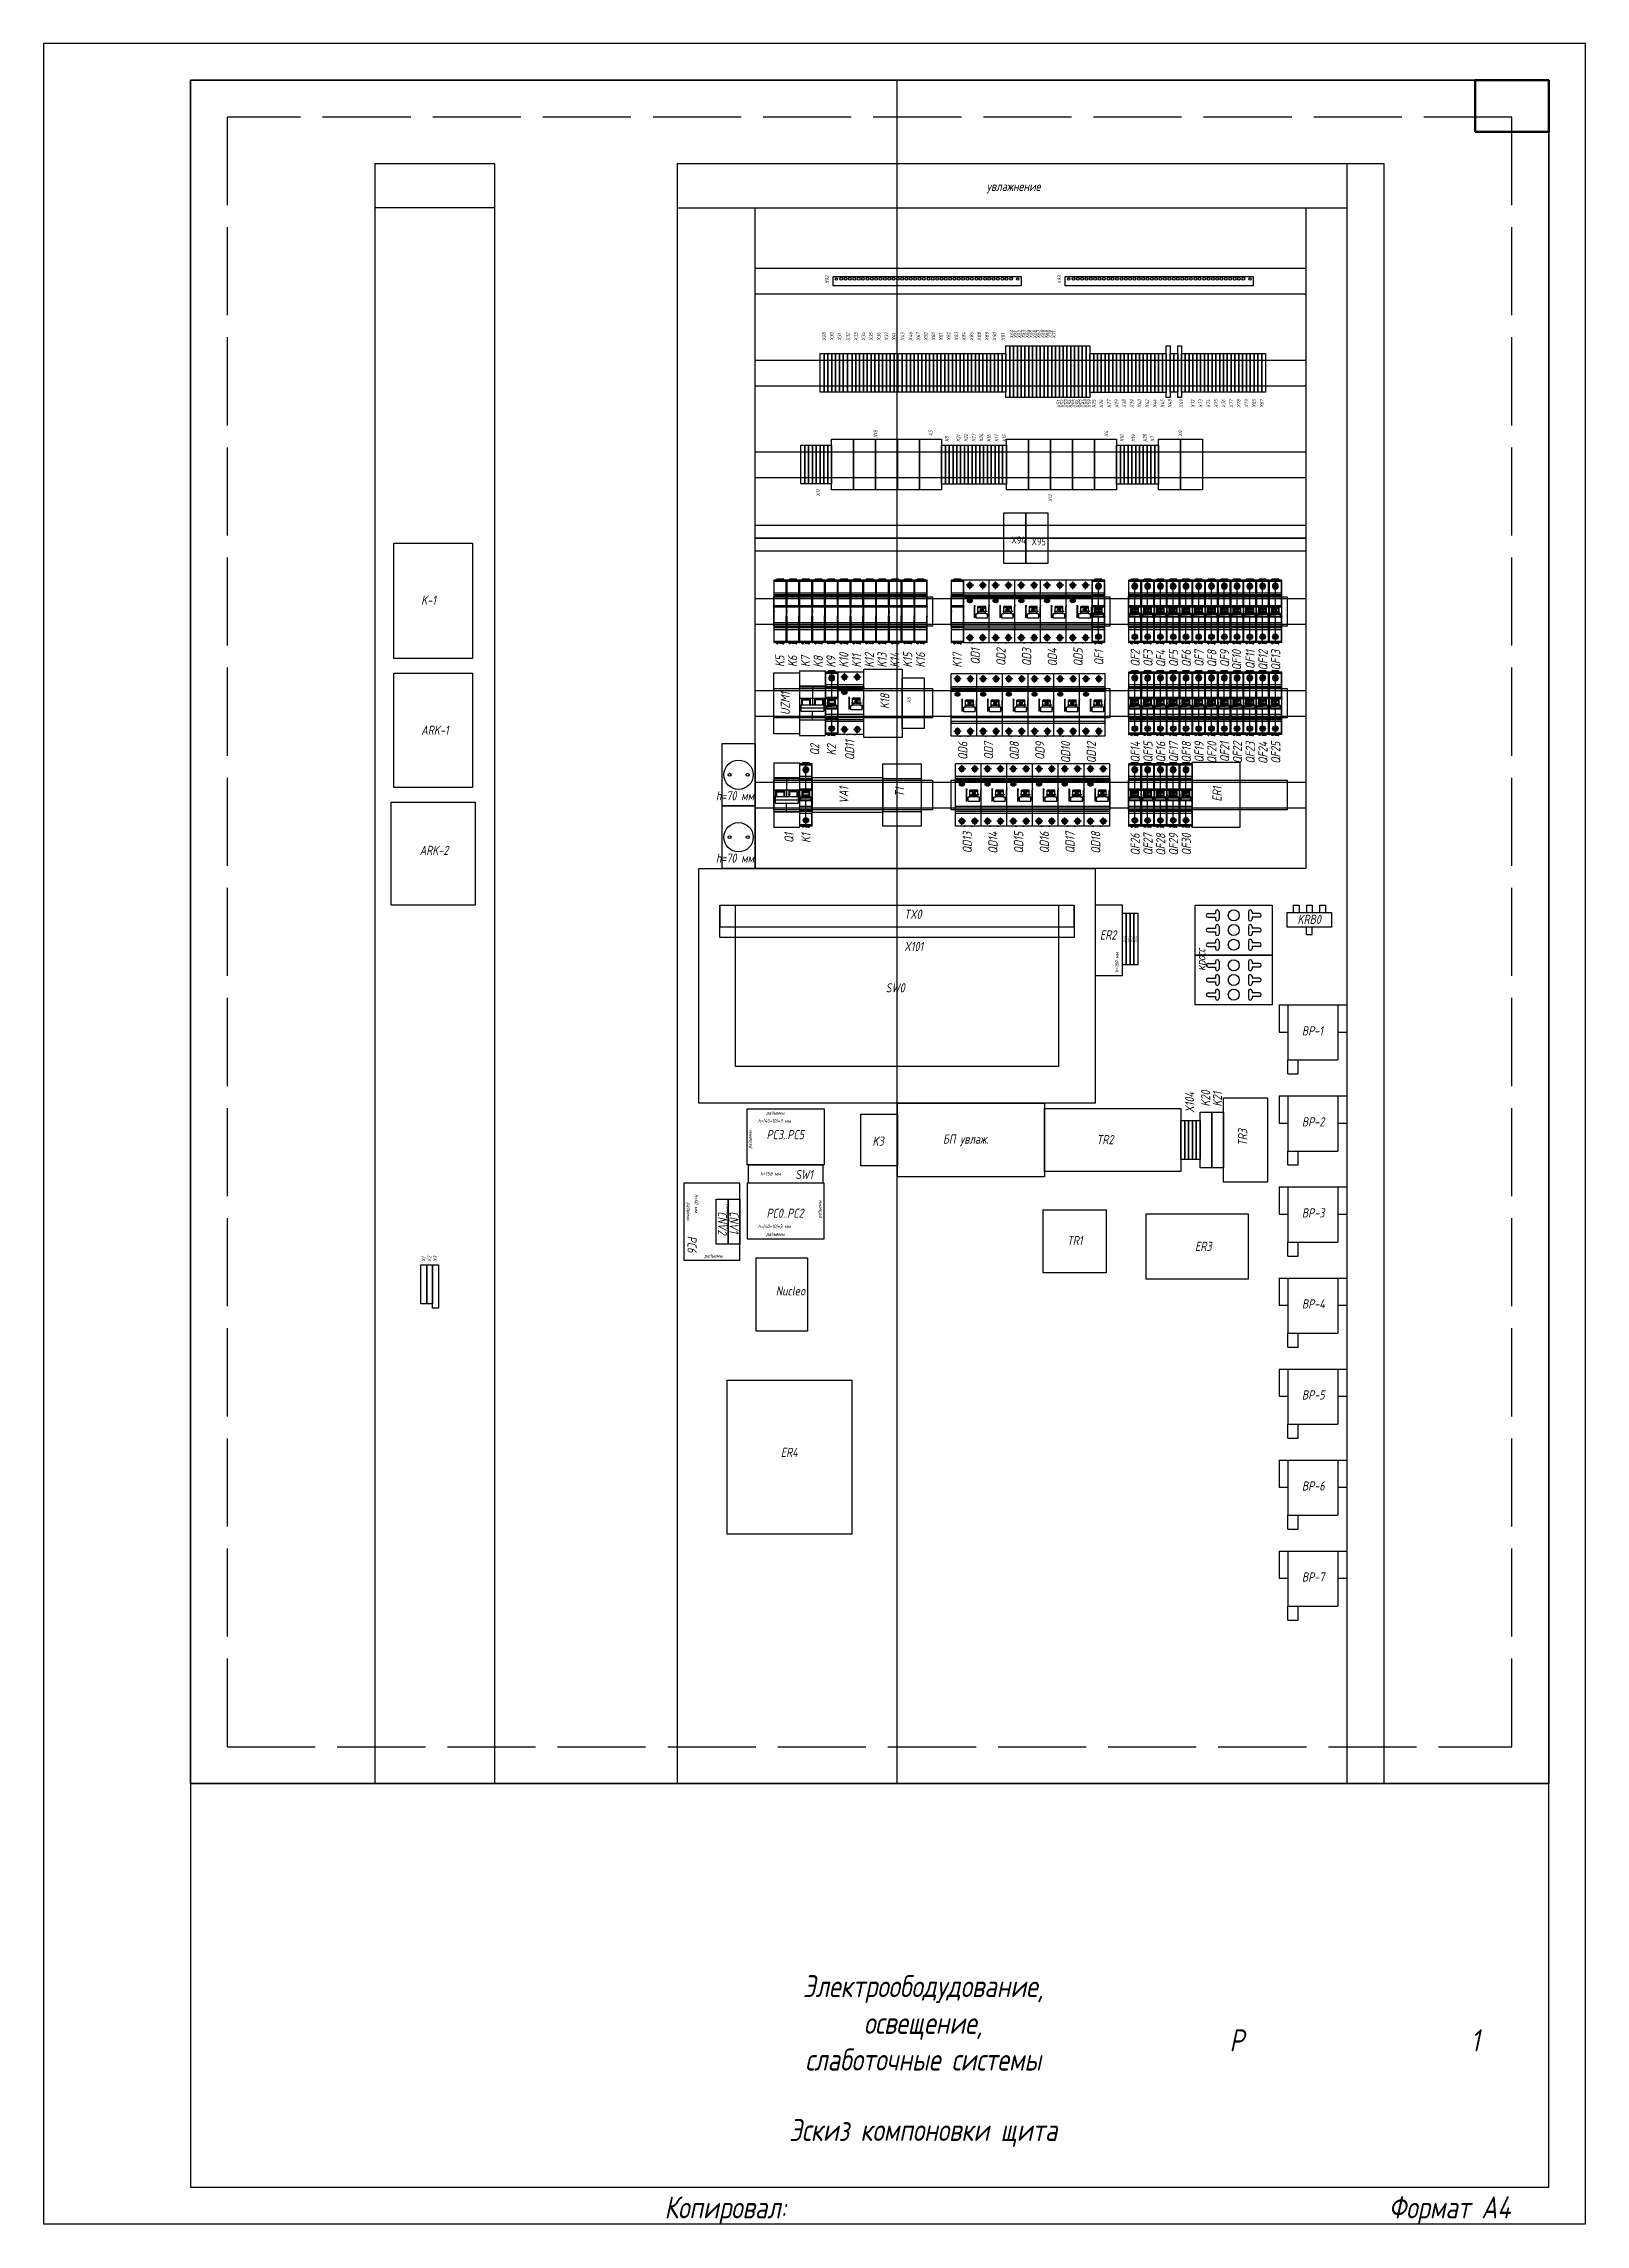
# Paper-space layout 'эскиз' of a CAD drawing. Header units: millimetres. Extents: x 117 to 327, y 7 to 305.
# The model-space entities are those that its viewports show. They can reach past a viewport. Long polylines and large blocks are cut down to what shows.
import ezdxf
from ezdxf.enums import TextEntityAlignment as Align

# ---------------------------------------------------------------- set-up
doc = ezdxf.new("R2010")
doc.units = ezdxf.units.MM
for name, pattern in [('ACAD_ISO02W100', [15, 12, -3]), ('DASHDOT', [1, 0.5, -0.25, 0, -0.25]), ('DASHED', [19.05, 12.7, -6.35])]:
    doc.linetypes.add(name, pattern=pattern)
doc.layers.add('noprint', color=2, linetype='Continuous', true_color=0xffff00, plot=False)
doc.layers.add('stamp', color=7, linetype='Continuous')
doc.styles.add('textstyle100', font='', dxfattribs={"width": 0.8})
doc.styles.add('textstyle101', font='', dxfattribs={"width": 0.8})
doc.styles.add('textstyle102', font='', dxfattribs={"width": 0.8})
doc.styles.add('textstyle103', font='', dxfattribs={"width": 0.8})
doc.styles.add('textstyle104', font='', dxfattribs={"width": 0.8})
doc.styles.add('textstyle105', font='', dxfattribs={"width": 0.8})
doc.styles.add('textstyle106', font='', dxfattribs={"width": 0.8})
doc.styles.add('textstyle107', font='', dxfattribs={"width": 0.8})
doc.styles.add('textstyle108', font='', dxfattribs={"width": 0.8})
doc.styles.add('textstyle109', font='', dxfattribs={"width": 0.8})
doc.styles.add('textstyle11', font='', dxfattribs={"width": 0.8})
doc.styles.add('textstyle12', font='', dxfattribs={"width": 0.8})
doc.styles.add('textstyle121', font='', dxfattribs={"width": 0.8})
doc.styles.add('textstyle122', font='', dxfattribs={"width": 0.8})
doc.styles.add('textstyle123', font='standard', dxfattribs={"width": 0.8})
doc.styles.add('textstyle124', font='standard', dxfattribs={"width": 0.8})
doc.styles.add('textstyle125', font='', dxfattribs={"width": 0.8})
doc.styles.add('textstyle126', font='', dxfattribs={"width": 0.8})
doc.styles.add('textstyle127', font='', dxfattribs={"width": 0.8})
doc.styles.add('textstyle128', font='', dxfattribs={"width": 0.8})
doc.styles.add('textstyle129', font='', dxfattribs={"width": 0.8})
doc.styles.add('textstyle13', font='', dxfattribs={"width": 0.8})
doc.styles.add('textstyle130', font='', dxfattribs={"width": 0.8})
doc.styles.add('textstyle131', font='', dxfattribs={"width": 0.8})
doc.styles.add('textstyle132', font='', dxfattribs={"width": 0.8})
doc.styles.add('textstyle133', font='', dxfattribs={"width": 0.8})
doc.styles.add('textstyle134', font='', dxfattribs={"width": 0.8})
doc.styles.add('textstyle135', font='', dxfattribs={"width": 0.8})
doc.styles.add('textstyle136', font='', dxfattribs={"width": 0.8})
doc.styles.add('textstyle137', font='', dxfattribs={"width": 0.8})
doc.styles.add('textstyle138', font='', dxfattribs={"width": 0.8})
doc.styles.add('textstyle139', font='', dxfattribs={"width": 0.8})
doc.styles.add('textstyle14', font='', dxfattribs={"width": 0.8})
doc.styles.add('textstyle140', font='', dxfattribs={"width": 0.8})
doc.styles.add('textstyle141', font='', dxfattribs={"width": 0.8})
doc.styles.add('textstyle142', font='', dxfattribs={"width": 0.8})
doc.styles.add('textstyle143', font='', dxfattribs={"width": 0.8})
doc.styles.add('textstyle144', font='', dxfattribs={"width": 0.8})
doc.styles.add('textstyle145', font='', dxfattribs={"width": 0.8})
doc.styles.add('textstyle146', font='', dxfattribs={"width": 0.8})
doc.styles.add('textstyle147', font='', dxfattribs={"width": 0.8})
doc.styles.add('textstyle148', font='', dxfattribs={"width": 0.8})
doc.styles.add('textstyle149', font='', dxfattribs={"width": 0.8})
doc.styles.add('textstyle15', font='', dxfattribs={"width": 0.8})
doc.styles.add('textstyle150', font='', dxfattribs={"width": 0.8})
doc.styles.add('textstyle151', font='', dxfattribs={"width": 0.8})
doc.styles.add('textstyle152', font='', dxfattribs={"width": 0.8})
doc.styles.add('textstyle153', font='', dxfattribs={"width": 0.8})
doc.styles.add('textstyle154', font='', dxfattribs={"width": 0.8})
doc.styles.add('textstyle155', font='', dxfattribs={"width": 0.8})
doc.styles.add('textstyle156', font='', dxfattribs={"width": 0.8})
doc.styles.add('textstyle157', font='', dxfattribs={"width": 0.8})
doc.styles.add('textstyle158', font='', dxfattribs={"width": 0.8})
doc.styles.add('textstyle159', font='', dxfattribs={"width": 0.8})
doc.styles.add('textstyle16', font='', dxfattribs={"width": 0.8})
doc.styles.add('textstyle160', font='', dxfattribs={"width": 0.8})
doc.styles.add('textstyle161', font='', dxfattribs={"width": 0.8})
doc.styles.add('textstyle162', font='', dxfattribs={"width": 0.8})
doc.styles.add('textstyle163', font='', dxfattribs={"width": 0.8})
doc.styles.add('textstyle164', font='', dxfattribs={"width": 0.8})
doc.styles.add('textstyle165', font='', dxfattribs={"width": 0.8})
doc.styles.add('textstyle166', font='', dxfattribs={"width": 0.8})
doc.styles.add('textstyle167', font='', dxfattribs={"width": 0.8})
doc.styles.add('textstyle168', font='', dxfattribs={"width": 0.8})
doc.styles.add('textstyle169', font='', dxfattribs={"width": 0.8})
doc.styles.add('textstyle17', font='', dxfattribs={"width": 0.8})
doc.styles.add('textstyle170', font='', dxfattribs={"width": 0.8})
doc.styles.add('textstyle171', font='', dxfattribs={"width": 0.8})
doc.styles.add('textstyle172', font='', dxfattribs={"width": 0.8})
doc.styles.add('textstyle173', font='', dxfattribs={"width": 0.8})
doc.styles.add('textstyle174', font='', dxfattribs={"width": 0.8})
doc.styles.add('textstyle175', font='', dxfattribs={"width": 0.8})
doc.styles.add('textstyle176', font='', dxfattribs={"width": 0.8})
doc.styles.add('textstyle177', font='', dxfattribs={"width": 0.8})
doc.styles.add('textstyle178', font='', dxfattribs={"width": 0.8})
doc.styles.add('textstyle179', font='', dxfattribs={"width": 0.8})
doc.styles.add('textstyle180', font='', dxfattribs={"width": 0.8})
doc.styles.add('textstyle181', font='', dxfattribs={"width": 0.8})
doc.styles.add('textstyle182', font='', dxfattribs={"width": 0.8})
doc.styles.add('textstyle183', font='', dxfattribs={"width": 0.8})
doc.styles.add('textstyle184', font='', dxfattribs={"width": 0.8})
doc.styles.add('textstyle185', font='', dxfattribs={"width": 0.8})
doc.styles.add('textstyle186', font='', dxfattribs={"width": 0.8})
doc.styles.add('textstyle187', font='', dxfattribs={"width": 0.8})
doc.styles.add('textstyle188', font='', dxfattribs={"width": 0.8})
doc.styles.add('textstyle189', font='', dxfattribs={"width": 0.8})
doc.styles.add('textstyle190', font='', dxfattribs={"width": 0.8})
doc.styles.add('textstyle191', font='', dxfattribs={"width": 0.8})
doc.styles.add('textstyle192', font='', dxfattribs={"width": 0.8})
doc.styles.add('textstyle193', font='', dxfattribs={"width": 0.8})
doc.styles.add('textstyle194', font='', dxfattribs={"width": 0.8})
doc.styles.add('textstyle195', font='', dxfattribs={"width": 0.8})
doc.styles.add('textstyle196', font='', dxfattribs={"width": 0.8})
doc.styles.add('textstyle197', font='', dxfattribs={"width": 0.8})
doc.styles.add('textstyle198', font='', dxfattribs={"width": 0.8})
doc.styles.add('textstyle199', font='', dxfattribs={"width": 0.8})
doc.styles.add('textstyle20', font='', dxfattribs={"width": 0.8})
doc.styles.add('textstyle200', font='', dxfattribs={"width": 0.8})
doc.styles.add('textstyle201', font='', dxfattribs={"width": 0.8})
doc.styles.add('textstyle202', font='', dxfattribs={"width": 0.8})
doc.styles.add('textstyle203', font='', dxfattribs={"width": 0.8})
doc.styles.add('textstyle204', font='', dxfattribs={"width": 0.8})
doc.styles.add('textstyle205', font='', dxfattribs={"width": 0.8})
doc.styles.add('textstyle206', font='', dxfattribs={"width": 0.8})
doc.styles.add('textstyle207', font='', dxfattribs={"width": 0.8})
doc.styles.add('textstyle208', font='', dxfattribs={"width": 0.8})
doc.styles.add('textstyle209', font='', dxfattribs={"width": 0.8})
doc.styles.add('textstyle21', font='', dxfattribs={"width": 0.6})
doc.styles.add('textstyle210', font='', dxfattribs={"width": 0.8})
doc.styles.add('textstyle211', font='', dxfattribs={"width": 0.8})
doc.styles.add('textstyle212', font='', dxfattribs={"width": 0.8})
doc.styles.add('textstyle213', font='', dxfattribs={"width": 0.8})
doc.styles.add('textstyle214', font='', dxfattribs={"width": 0.8})
doc.styles.add('textstyle218', font='', dxfattribs={"width": 0.8})
doc.styles.add('textstyle219', font='', dxfattribs={"width": 0.8})
doc.styles.add('textstyle22', font='', dxfattribs={"width": 0.6})
doc.styles.add('textstyle220', font='', dxfattribs={"width": 0.8})
doc.styles.add('textstyle221', font='', dxfattribs={"width": 0.8})
doc.styles.add('textstyle222', font='', dxfattribs={"width": 0.8})
doc.styles.add('textstyle223', font='', dxfattribs={"width": 0.8})
doc.styles.add('textstyle224', font='', dxfattribs={"width": 0.8})
doc.styles.add('textstyle225', font='', dxfattribs={"width": 0.8})
doc.styles.add('textstyle226', font='', dxfattribs={"width": 0.8})
doc.styles.add('textstyle227', font='', dxfattribs={"width": 0.8})
doc.styles.add('textstyle228', font='', dxfattribs={"width": 0.8})
doc.styles.add('textstyle229', font='', dxfattribs={"width": 0.8})
doc.styles.add('textstyle23', font='', dxfattribs={"width": 0.6})
doc.styles.add('textstyle230', font='', dxfattribs={"width": 0.8})
doc.styles.add('textstyle231', font='', dxfattribs={"width": 0.8})
doc.styles.add('textstyle232', font='', dxfattribs={"width": 0.8})
doc.styles.add('textstyle233', font='', dxfattribs={"width": 0.8})
doc.styles.add('textstyle234', font='', dxfattribs={"width": 0.8})
doc.styles.add('textstyle235', font='', dxfattribs={"width": 0.8})
doc.styles.add('textstyle236', font='', dxfattribs={"width": 0.8})
doc.styles.add('textstyle237', font='', dxfattribs={"width": 0.8})
doc.styles.add('textstyle238', font='', dxfattribs={"width": 0.8})
doc.styles.add('textstyle239', font='', dxfattribs={"width": 0.8})
doc.styles.add('textstyle24', font='', dxfattribs={"width": 0.6})
doc.styles.add('textstyle240', font='', dxfattribs={"width": 0.8})
doc.styles.add('textstyle241', font='', dxfattribs={"width": 0.8})
doc.styles.add('textstyle242', font='', dxfattribs={"width": 0.8})
doc.styles.add('textstyle243', font='', dxfattribs={"width": 0.8})
doc.styles.add('textstyle244', font='', dxfattribs={"width": 0.8})
doc.styles.add('textstyle245', font='', dxfattribs={"width": 0.8})
doc.styles.add('textstyle246', font='', dxfattribs={"width": 0.8})
doc.styles.add('textstyle247', font='', dxfattribs={"width": 0.8})
doc.styles.add('textstyle25', font='', dxfattribs={"width": 0.8})
doc.styles.add('textstyle26', font='', dxfattribs={"width": 0.8})
doc.styles.add('textstyle27', font='', dxfattribs={"width": 0.8})
doc.styles.add('textstyle28', font='', dxfattribs={"width": 0.8})
doc.styles.add('textstyle29', font='', dxfattribs={"width": 0.8})
doc.styles.add('textstyle30', font='', dxfattribs={"width": 0.8})
doc.styles.add('textstyle31', font='', dxfattribs={"width": 0.8})
doc.styles.add('textstyle32', font='', dxfattribs={"width": 0.8})
doc.styles.add('textstyle33', font='', dxfattribs={"width": 0.8})
doc.styles.add('textstyle34', font='', dxfattribs={"width": 0.8})
doc.styles.add('textstyle35', font='', dxfattribs={"width": 0.8})
doc.styles.add('textstyle36', font='', dxfattribs={"width": 0.8})
doc.styles.add('textstyle37', font='', dxfattribs={"width": 0.8})
doc.styles.add('textstyle38', font='', dxfattribs={"width": 0.8})
doc.styles.add('textstyle39', font='', dxfattribs={"width": 0.8})
doc.styles.add('textstyle40', font='', dxfattribs={"width": 0.8})
doc.styles.add('textstyle41', font='', dxfattribs={"width": 0.8})
doc.styles.add('textstyle42', font='', dxfattribs={"width": 0.8})
doc.styles.add('textstyle43', font='', dxfattribs={"width": 0.8})
doc.styles.add('textstyle44', font='', dxfattribs={"width": 0.8})
doc.styles.add('textstyle45', font='', dxfattribs={"width": 0.8})
doc.styles.add('textstyle46', font='', dxfattribs={"width": 0.8})
doc.styles.add('textstyle47', font='', dxfattribs={"width": 0.8})
doc.styles.add('textstyle48', font='', dxfattribs={"width": 0.8})
doc.styles.add('textstyle49', font='', dxfattribs={"width": 0.8})
doc.styles.add('textstyle50', font='', dxfattribs={"width": 0.8})
doc.styles.add('textstyle51', font='', dxfattribs={"width": 0.8})
doc.styles.add('textstyle52', font='', dxfattribs={"width": 0.8})
doc.styles.add('textstyle53', font='', dxfattribs={"width": 0.8})
doc.styles.add('textstyle54', font='', dxfattribs={"width": 0.8})
doc.styles.add('textstyle55', font='', dxfattribs={"width": 0.8})
doc.styles.add('textstyle56', font='', dxfattribs={"width": 0.8})
doc.styles.add('textstyle57', font='', dxfattribs={"width": 0.8})
doc.styles.add('textstyle58', font='', dxfattribs={"width": 0.8})
doc.styles.add('textstyle59', font='', dxfattribs={"width": 0.8})
doc.styles.add('textstyle60', font='', dxfattribs={"width": 0.8})
doc.styles.add('textstyle61', font='', dxfattribs={"width": 0.8})
doc.styles.add('textstyle62', font='', dxfattribs={"width": 0.8})
doc.styles.add('textstyle63', font='', dxfattribs={"width": 0.8})
doc.styles.add('textstyle64', font='', dxfattribs={"width": 0.8})
doc.styles.add('textstyle65', font='', dxfattribs={"width": 0.8})
doc.styles.add('textstyle66', font='', dxfattribs={"width": 0.8})
doc.styles.add('textstyle67', font='', dxfattribs={"width": 0.8})
doc.styles.add('textstyle68', font='', dxfattribs={"width": 0.8})
doc.styles.add('textstyle69', font='', dxfattribs={"width": 0.8})
doc.styles.add('textstyle70', font='', dxfattribs={"width": 0.8})
doc.styles.add('textstyle71', font='', dxfattribs={"width": 0.8})
doc.styles.add('textstyle72', font='', dxfattribs={"width": 0.8})
doc.styles.add('textstyle73', font='', dxfattribs={"width": 0.8})
doc.styles.add('textstyle74', font='', dxfattribs={"width": 0.8})
doc.styles.add('textstyle75', font='', dxfattribs={"width": 0.8})
doc.styles.add('textstyle76', font='', dxfattribs={"width": 0.8})
doc.styles.add('textstyle77', font='', dxfattribs={"width": 0.8})
doc.styles.add('textstyle78', font='', dxfattribs={"width": 0.8})
doc.styles.add('textstyle79', font='', dxfattribs={"width": 0.8})
doc.styles.add('textstyle80', font='', dxfattribs={"width": 0.8})
doc.styles.add('textstyle81', font='', dxfattribs={"width": 0.8})
doc.styles.add('textstyle82', font='', dxfattribs={"width": 0.8})
doc.styles.add('textstyle83', font='', dxfattribs={"width": 0.8})
doc.styles.add('textstyle84', font='', dxfattribs={"width": 0.8})
doc.styles.add('textstyle85', font='', dxfattribs={"width": 0.8})
doc.styles.add('textstyle86', font='', dxfattribs={"width": 0.8})
doc.styles.add('textstyle87', font='', dxfattribs={"width": 0.8})
doc.styles.add('textstyle88', font='', dxfattribs={"width": 0.8})
doc.styles.add('textstyle89', font='', dxfattribs={"width": 0.8})
doc.styles.add('textstyle90', font='', dxfattribs={"width": 0.8})
doc.styles.add('textstyle91', font='', dxfattribs={"width": 0.8})
doc.styles.add('textstyle92', font='', dxfattribs={"width": 0.8})
doc.styles.add('textstyle93', font='', dxfattribs={"width": 0.8})
doc.styles.add('textstyle94', font='', dxfattribs={"width": 0.8})
doc.styles.add('textstyle95', font='', dxfattribs={"width": 0.8})
doc.styles.add('textstyle96', font='', dxfattribs={"width": 0.8})
doc.styles.add('textstyle97', font='', dxfattribs={"width": 0.8})
doc.styles.add('textstyle98', font='', dxfattribs={"width": 0.8})
doc.styles.add('textstyle99', font='', dxfattribs={"width": 0.8})
doc.styles.get('textstyle100').set_extended_font_data('ISOCPEUR', italic=True)
doc.styles.get('textstyle101').set_extended_font_data('ISOCPEUR', italic=True)
doc.styles.get('textstyle102').set_extended_font_data('ISOCPEUR', italic=True)
doc.styles.get('textstyle103').set_extended_font_data('ISOCPEUR', italic=True)
doc.styles.get('textstyle104').set_extended_font_data('ISOCPEUR', italic=True)
doc.styles.get('textstyle105').set_extended_font_data('ISOCPEUR', italic=True)
doc.styles.get('textstyle106').set_extended_font_data('ISOCPEUR', italic=True)
doc.styles.get('textstyle107').set_extended_font_data('ISOCPEUR', italic=True)
doc.styles.get('textstyle108').set_extended_font_data('ISOCPEUR', italic=True)
doc.styles.get('textstyle109').set_extended_font_data('ISOCPEUR', italic=True)
doc.styles.get('textstyle11').set_extended_font_data('ISOCPEUR', italic=True)
doc.styles.get('textstyle12').set_extended_font_data('ISOCPEUR', italic=True)
doc.styles.get('textstyle121').set_extended_font_data('ISOCPEUR', italic=True)
doc.styles.get('textstyle122').set_extended_font_data('ISOCPEUR', italic=True)
doc.styles.get('textstyle125').set_extended_font_data('ISOCPEUR', italic=True)
doc.styles.get('textstyle126').set_extended_font_data('ISOCPEUR', italic=True)
doc.styles.get('textstyle127').set_extended_font_data('ISOCPEUR', italic=True)
doc.styles.get('textstyle128').set_extended_font_data('ISOCPEUR', italic=True)
doc.styles.get('textstyle129').set_extended_font_data('ISOCPEUR', italic=True)
doc.styles.get('textstyle13').set_extended_font_data('ISOCPEUR', italic=True)
doc.styles.get('textstyle130').set_extended_font_data('ISOCPEUR', italic=True)
doc.styles.get('textstyle131').set_extended_font_data('ISOCPEUR', italic=True)
doc.styles.get('textstyle132').set_extended_font_data('ISOCPEUR', italic=True)
doc.styles.get('textstyle133').set_extended_font_data('ISOCPEUR', italic=True)
doc.styles.get('textstyle134').set_extended_font_data('ISOCPEUR', italic=True)
doc.styles.get('textstyle135').set_extended_font_data('ISOCPEUR', italic=True)
doc.styles.get('textstyle136').set_extended_font_data('ISOCPEUR', italic=True)
doc.styles.get('textstyle137').set_extended_font_data('ISOCPEUR', italic=True)
doc.styles.get('textstyle138').set_extended_font_data('ISOCPEUR', italic=True)
doc.styles.get('textstyle139').set_extended_font_data('ISOCPEUR', italic=True)
doc.styles.get('textstyle14').set_extended_font_data('ISOCPEUR', italic=True)
doc.styles.get('textstyle140').set_extended_font_data('ISOCPEUR', italic=True)
doc.styles.get('textstyle141').set_extended_font_data('ISOCPEUR', italic=True)
doc.styles.get('textstyle142').set_extended_font_data('ISOCPEUR', italic=True)
doc.styles.get('textstyle143').set_extended_font_data('ISOCPEUR', italic=True)
doc.styles.get('textstyle144').set_extended_font_data('ISOCPEUR', italic=True)
doc.styles.get('textstyle145').set_extended_font_data('ISOCPEUR', italic=True)
doc.styles.get('textstyle146').set_extended_font_data('ISOCPEUR', italic=True)
doc.styles.get('textstyle147').set_extended_font_data('ISOCPEUR', italic=True)
doc.styles.get('textstyle148').set_extended_font_data('ISOCPEUR', italic=True)
doc.styles.get('textstyle149').set_extended_font_data('ISOCPEUR', italic=True)
doc.styles.get('textstyle15').set_extended_font_data('ISOCPEUR', italic=True)
doc.styles.get('textstyle150').set_extended_font_data('ISOCPEUR', italic=True)
doc.styles.get('textstyle151').set_extended_font_data('ISOCPEUR', italic=True)
doc.styles.get('textstyle152').set_extended_font_data('ISOCPEUR', italic=True)
doc.styles.get('textstyle153').set_extended_font_data('ISOCPEUR', italic=True)
doc.styles.get('textstyle154').set_extended_font_data('ISOCPEUR', italic=True)
doc.styles.get('textstyle155').set_extended_font_data('ISOCPEUR', italic=True)
doc.styles.get('textstyle156').set_extended_font_data('ISOCPEUR', italic=True)
doc.styles.get('textstyle157').set_extended_font_data('ISOCPEUR', italic=True)
doc.styles.get('textstyle158').set_extended_font_data('ISOCPEUR', italic=True)
doc.styles.get('textstyle159').set_extended_font_data('ISOCPEUR', italic=True)
doc.styles.get('textstyle16').set_extended_font_data('ISOCPEUR', italic=True)
doc.styles.get('textstyle160').set_extended_font_data('ISOCPEUR', italic=True)
doc.styles.get('textstyle161').set_extended_font_data('ISOCPEUR', italic=True)
doc.styles.get('textstyle162').set_extended_font_data('ISOCPEUR', italic=True)
doc.styles.get('textstyle163').set_extended_font_data('ISOCPEUR', italic=True)
doc.styles.get('textstyle164').set_extended_font_data('ISOCPEUR', italic=True)
doc.styles.get('textstyle165').set_extended_font_data('ISOCPEUR', italic=True)
doc.styles.get('textstyle166').set_extended_font_data('ISOCPEUR', italic=True)
doc.styles.get('textstyle167').set_extended_font_data('ISOCPEUR', italic=True)
doc.styles.get('textstyle168').set_extended_font_data('ISOCPEUR', italic=True)
doc.styles.get('textstyle169').set_extended_font_data('ISOCPEUR', italic=True)
doc.styles.get('textstyle17').set_extended_font_data('ISOCPEUR', italic=True)
doc.styles.get('textstyle170').set_extended_font_data('ISOCPEUR', italic=True)
doc.styles.get('textstyle171').set_extended_font_data('ISOCPEUR', italic=True)
doc.styles.get('textstyle172').set_extended_font_data('ISOCPEUR', italic=True)
doc.styles.get('textstyle173').set_extended_font_data('ISOCPEUR', italic=True)
doc.styles.get('textstyle174').set_extended_font_data('ISOCPEUR', italic=True)
doc.styles.get('textstyle175').set_extended_font_data('ISOCPEUR', italic=True)
doc.styles.get('textstyle176').set_extended_font_data('ISOCPEUR', italic=True)
doc.styles.get('textstyle177').set_extended_font_data('ISOCPEUR', italic=True)
doc.styles.get('textstyle178').set_extended_font_data('ISOCPEUR', italic=True)
doc.styles.get('textstyle179').set_extended_font_data('ISOCPEUR', italic=True)
doc.styles.get('textstyle180').set_extended_font_data('ISOCPEUR', italic=True)
doc.styles.get('textstyle181').set_extended_font_data('ISOCPEUR', italic=True)
doc.styles.get('textstyle182').set_extended_font_data('ISOCPEUR', italic=True)
doc.styles.get('textstyle183').set_extended_font_data('ISOCPEUR', italic=True)
doc.styles.get('textstyle184').set_extended_font_data('ISOCPEUR', italic=True)
doc.styles.get('textstyle185').set_extended_font_data('ISOCPEUR', italic=True)
doc.styles.get('textstyle186').set_extended_font_data('ISOCPEUR', italic=True)
doc.styles.get('textstyle187').set_extended_font_data('ISOCPEUR', italic=True)
doc.styles.get('textstyle188').set_extended_font_data('ISOCPEUR', italic=True)
doc.styles.get('textstyle189').set_extended_font_data('ISOCPEUR', italic=True)
doc.styles.get('textstyle190').set_extended_font_data('ISOCPEUR', italic=True)
doc.styles.get('textstyle191').set_extended_font_data('ISOCPEUR', italic=True)
doc.styles.get('textstyle192').set_extended_font_data('ISOCPEUR', italic=True)
doc.styles.get('textstyle193').set_extended_font_data('ISOCPEUR', italic=True)
doc.styles.get('textstyle194').set_extended_font_data('ISOCPEUR', italic=True)
doc.styles.get('textstyle195').set_extended_font_data('ISOCPEUR', italic=True)
doc.styles.get('textstyle196').set_extended_font_data('ISOCPEUR', italic=True)
doc.styles.get('textstyle197').set_extended_font_data('ISOCPEUR', italic=True)
doc.styles.get('textstyle198').set_extended_font_data('ISOCPEUR', italic=True)
doc.styles.get('textstyle199').set_extended_font_data('ISOCPEUR', italic=True)
doc.styles.get('textstyle20').set_extended_font_data('ISOCPEUR', italic=True)
doc.styles.get('textstyle200').set_extended_font_data('ISOCPEUR', italic=True)
doc.styles.get('textstyle201').set_extended_font_data('ISOCPEUR', italic=True)
doc.styles.get('textstyle202').set_extended_font_data('ISOCPEUR', italic=True)
doc.styles.get('textstyle203').set_extended_font_data('ISOCPEUR', italic=True)
doc.styles.get('textstyle204').set_extended_font_data('ISOCPEUR', italic=True)
doc.styles.get('textstyle205').set_extended_font_data('ISOCPEUR', italic=True)
doc.styles.get('textstyle206').set_extended_font_data('ISOCPEUR', italic=True)
doc.styles.get('textstyle207').set_extended_font_data('ISOCPEUR', italic=True)
doc.styles.get('textstyle208').set_extended_font_data('ISOCPEUR', italic=True)
doc.styles.get('textstyle209').set_extended_font_data('ISOCPEUR', italic=True)
doc.styles.get('textstyle21').set_extended_font_data('ISOCPEUR', italic=True)
doc.styles.get('textstyle210').set_extended_font_data('ISOCPEUR', italic=True)
doc.styles.get('textstyle211').set_extended_font_data('ISOCPEUR', italic=True)
doc.styles.get('textstyle212').set_extended_font_data('ISOCPEUR', italic=True)
doc.styles.get('textstyle213').set_extended_font_data('ISOCPEUR', italic=True)
doc.styles.get('textstyle214').set_extended_font_data('ISOCPEUR', italic=True)
doc.styles.get('textstyle218').set_extended_font_data('ISOCPEUR', italic=True)
doc.styles.get('textstyle219').set_extended_font_data('ISOCPEUR', italic=True)
doc.styles.get('textstyle22').set_extended_font_data('ISOCPEUR', italic=True)
doc.styles.get('textstyle220').set_extended_font_data('ISOCPEUR', italic=True)
doc.styles.get('textstyle221').set_extended_font_data('ISOCPEUR', italic=True)
doc.styles.get('textstyle222').set_extended_font_data('ISOCPEUR', italic=True)
doc.styles.get('textstyle223').set_extended_font_data('ISOCPEUR', italic=True)
doc.styles.get('textstyle224').set_extended_font_data('ISOCPEUR', italic=True)
doc.styles.get('textstyle225').set_extended_font_data('ISOCPEUR', italic=True)
doc.styles.get('textstyle226').set_extended_font_data('ISOCPEUR', italic=True)
doc.styles.get('textstyle227').set_extended_font_data('ISOCPEUR', italic=True)
doc.styles.get('textstyle228').set_extended_font_data('ISOCPEUR', italic=True)
doc.styles.get('textstyle229').set_extended_font_data('ISOCPEUR', italic=True)
doc.styles.get('textstyle23').set_extended_font_data('ISOCPEUR', italic=True)
doc.styles.get('textstyle230').set_extended_font_data('ISOCPEUR', italic=True)
doc.styles.get('textstyle231').set_extended_font_data('ISOCPEUR', italic=True)
doc.styles.get('textstyle232').set_extended_font_data('ISOCPEUR', italic=True)
doc.styles.get('textstyle233').set_extended_font_data('ISOCPEUR', italic=True)
doc.styles.get('textstyle234').set_extended_font_data('ISOCPEUR', italic=True)
doc.styles.get('textstyle235').set_extended_font_data('ISOCPEUR', italic=True)
doc.styles.get('textstyle236').set_extended_font_data('ISOCPEUR', italic=True)
doc.styles.get('textstyle237').set_extended_font_data('ISOCPEUR', italic=True)
doc.styles.get('textstyle238').set_extended_font_data('ISOCPEUR', italic=True)
doc.styles.get('textstyle239').set_extended_font_data('ISOCPEUR', italic=True)
doc.styles.get('textstyle24').set_extended_font_data('ISOCPEUR', italic=True)
doc.styles.get('textstyle240').set_extended_font_data('ISOCPEUR', italic=True)
doc.styles.get('textstyle241').set_extended_font_data('ISOCPEUR', italic=True)
doc.styles.get('textstyle242').set_extended_font_data('ISOCPEUR', italic=True)
doc.styles.get('textstyle243').set_extended_font_data('ISOCPEUR', italic=True)
doc.styles.get('textstyle244').set_extended_font_data('ISOCPEUR', italic=True)
doc.styles.get('textstyle245').set_extended_font_data('ISOCPEUR', italic=True)
doc.styles.get('textstyle246').set_extended_font_data('ISOCPEUR', italic=True)
doc.styles.get('textstyle247').set_extended_font_data('ISOCPEUR', italic=True)
doc.styles.get('textstyle25').set_extended_font_data('ISOCPEUR', italic=True)
doc.styles.get('textstyle26').set_extended_font_data('ISOCPEUR', italic=True)
doc.styles.get('textstyle27').set_extended_font_data('ISOCPEUR', italic=True)
doc.styles.get('textstyle28').set_extended_font_data('ISOCPEUR', italic=True)
doc.styles.get('textstyle29').set_extended_font_data('ISOCPEUR', italic=True)
doc.styles.get('textstyle30').set_extended_font_data('ISOCPEUR', italic=True)
doc.styles.get('textstyle31').set_extended_font_data('ISOCPEUR', italic=True)
doc.styles.get('textstyle32').set_extended_font_data('ISOCPEUR', italic=True)
doc.styles.get('textstyle33').set_extended_font_data('ISOCPEUR', italic=True)
doc.styles.get('textstyle34').set_extended_font_data('ISOCPEUR', italic=True)
doc.styles.get('textstyle35').set_extended_font_data('ISOCPEUR', italic=True)
doc.styles.get('textstyle36').set_extended_font_data('ISOCPEUR', italic=True)
doc.styles.get('textstyle37').set_extended_font_data('ISOCPEUR', italic=True)
doc.styles.get('textstyle38').set_extended_font_data('ISOCPEUR', italic=True)
doc.styles.get('textstyle39').set_extended_font_data('ISOCPEUR', italic=True)
doc.styles.get('textstyle40').set_extended_font_data('ISOCPEUR', italic=True)
doc.styles.get('textstyle41').set_extended_font_data('ISOCPEUR', italic=True)
doc.styles.get('textstyle42').set_extended_font_data('ISOCPEUR', italic=True)
doc.styles.get('textstyle43').set_extended_font_data('ISOCPEUR', italic=True)
doc.styles.get('textstyle44').set_extended_font_data('ISOCPEUR', italic=True)
doc.styles.get('textstyle45').set_extended_font_data('ISOCPEUR', italic=True)
doc.styles.get('textstyle46').set_extended_font_data('ISOCPEUR', italic=True)
doc.styles.get('textstyle47').set_extended_font_data('ISOCPEUR', italic=True)
doc.styles.get('textstyle48').set_extended_font_data('ISOCPEUR', italic=True)
doc.styles.get('textstyle49').set_extended_font_data('ISOCPEUR', italic=True)
doc.styles.get('textstyle50').set_extended_font_data('ISOCPEUR', italic=True)
doc.styles.get('textstyle51').set_extended_font_data('ISOCPEUR', italic=True)
doc.styles.get('textstyle52').set_extended_font_data('ISOCPEUR', italic=True)
doc.styles.get('textstyle53').set_extended_font_data('ISOCPEUR', italic=True)
doc.styles.get('textstyle54').set_extended_font_data('ISOCPEUR', italic=True)
doc.styles.get('textstyle55').set_extended_font_data('ISOCPEUR', italic=True)
doc.styles.get('textstyle56').set_extended_font_data('ISOCPEUR', italic=True)
doc.styles.get('textstyle57').set_extended_font_data('ISOCPEUR', italic=True)
doc.styles.get('textstyle58').set_extended_font_data('ISOCPEUR', italic=True)
doc.styles.get('textstyle59').set_extended_font_data('ISOCPEUR', italic=True)
doc.styles.get('textstyle60').set_extended_font_data('ISOCPEUR', italic=True)
doc.styles.get('textstyle61').set_extended_font_data('ISOCPEUR', italic=True)
doc.styles.get('textstyle62').set_extended_font_data('ISOCPEUR', italic=True)
doc.styles.get('textstyle63').set_extended_font_data('ISOCPEUR', italic=True)
doc.styles.get('textstyle64').set_extended_font_data('ISOCPEUR', italic=True)
doc.styles.get('textstyle65').set_extended_font_data('ISOCPEUR', italic=True)
doc.styles.get('textstyle66').set_extended_font_data('ISOCPEUR', italic=True)
doc.styles.get('textstyle67').set_extended_font_data('ISOCPEUR', italic=True)
doc.styles.get('textstyle68').set_extended_font_data('ISOCPEUR', italic=True)
doc.styles.get('textstyle69').set_extended_font_data('ISOCPEUR', italic=True)
doc.styles.get('textstyle70').set_extended_font_data('ISOCPEUR', italic=True)
doc.styles.get('textstyle71').set_extended_font_data('ISOCPEUR', italic=True)
doc.styles.get('textstyle72').set_extended_font_data('ISOCPEUR', italic=True)
doc.styles.get('textstyle73').set_extended_font_data('ISOCPEUR', italic=True)
doc.styles.get('textstyle74').set_extended_font_data('ISOCPEUR', italic=True)
doc.styles.get('textstyle75').set_extended_font_data('ISOCPEUR', italic=True)
doc.styles.get('textstyle76').set_extended_font_data('ISOCPEUR', italic=True)
doc.styles.get('textstyle77').set_extended_font_data('ISOCPEUR', italic=True)
doc.styles.get('textstyle78').set_extended_font_data('ISOCPEUR', italic=True)
doc.styles.get('textstyle79').set_extended_font_data('ISOCPEUR', italic=True)
doc.styles.get('textstyle80').set_extended_font_data('ISOCPEUR', italic=True)
doc.styles.get('textstyle81').set_extended_font_data('ISOCPEUR', italic=True)
doc.styles.get('textstyle82').set_extended_font_data('ISOCPEUR', italic=True)
doc.styles.get('textstyle83').set_extended_font_data('ISOCPEUR', italic=True)
doc.styles.get('textstyle84').set_extended_font_data('ISOCPEUR', italic=True)
doc.styles.get('textstyle85').set_extended_font_data('ISOCPEUR', italic=True)
doc.styles.get('textstyle86').set_extended_font_data('ISOCPEUR', italic=True)
doc.styles.get('textstyle87').set_extended_font_data('ISOCPEUR', italic=True)
doc.styles.get('textstyle88').set_extended_font_data('ISOCPEUR', italic=True)
doc.styles.get('textstyle89').set_extended_font_data('ISOCPEUR', italic=True)
doc.styles.get('textstyle90').set_extended_font_data('ISOCPEUR', italic=True)
doc.styles.get('textstyle91').set_extended_font_data('ISOCPEUR', italic=True)
doc.styles.get('textstyle92').set_extended_font_data('ISOCPEUR', italic=True)
doc.styles.get('textstyle93').set_extended_font_data('ISOCPEUR', italic=True)
doc.styles.get('textstyle94').set_extended_font_data('ISOCPEUR', italic=True)
doc.styles.get('textstyle95').set_extended_font_data('ISOCPEUR', italic=True)
doc.styles.get('textstyle96').set_extended_font_data('ISOCPEUR', italic=True)
doc.styles.get('textstyle97').set_extended_font_data('ISOCPEUR', italic=True)
doc.styles.get('textstyle98').set_extended_font_data('ISOCPEUR', italic=True)
doc.styles.get('textstyle99').set_extended_font_data('ISOCPEUR', italic=True)

psp = doc.layouts.new('эскиз')

# ---------------------------------------------------------------- texts
at = {"layer": 'stamp', "lineweight": 35, "width": 0.8}
for s, style, p in [('Копировал:', 'textstyle243', (201.75, 8.28)), ('Формат А4', 'textstyle242', (300.4, 8.28))]:
    psp.add_text(s, height=3.005, dxfattribs=dict(at, style=style)).set_placement(p)
at = {"layer": 'stamp', "lineweight": 35, "char_height": 3, "width": 70.1573, "attachment_point": 5}
for s, insert, style in [('{Электроободудование,\\Pосвещение,\\Pслаботочные системы}', (237, 34.92), 'textstyle246'), ('{Эскиз компоновки щита}', (237, 19.92), 'textstyle247')]:
    psp.add_mtext(s, dxfattribs=dict(at, insert=insert, style=style))
at = {"layer": 'stamp', "ltscale": 100, "char_height": 3, "attachment_point": 4}
for s, insert, width, style in [('{\\pxqc;Р}', (272.19, 32.53), 15, 'textstyle245'), ('\\pxqc;1', (302.19, 32.53), 20, 'textstyle244')]:
    psp.add_mtext(s, dxfattribs=dict(at, insert=insert, width=width, style=style))

msp = doc.modelspace()

# ---------------------------------------------------------------- texts
at = {"color": 1, "lineweight": 40, "true_color": 0xff0000, "width": 0.8}
for s, height, rotation, style, p in [('X92', 5, 90, 'textstyle174', (206.8, 2636.3)), ('X93', 5, 90, 'textstyle142', (523.1, 2636.3)), ('X28', 5, 90, 'textstyle179', (202.7, 2558.8)), ('X30', 5, 90, 'textstyle200', (213.1, 2558.8)), ('X31', 5, 90, 'textstyle188', (223.5, 2558.8)), ('X32', 5, 90, 'textstyle186', (235.1, 2558.6)), ('X33', 5, 90, 'textstyle187', (245.9, 2558.8)), ('X34', 5, 90, 'textstyle201', (256.3, 2558.8)), ('X35', 5, 90, 'textstyle202', (266.7, 2558.8)), ('X36', 5, 90, 'textstyle203', (277.1, 2558.8)), ('X37', 5, 90, 'textstyle206', (287.5, 2558.8)), ('X41', 5, 90, 'textstyle207', (297.9, 2558.8)), ('X43', 5, 90, 'textstyle208', (309.5, 2558.6)), ('X46', 5, 90, 'textstyle175', (320.3, 2558.8)), ('X47', 5, 90, 'textstyle176', (330.7, 2558.8)), ('X50', 5, 90, 'textstyle199', (341.1, 2558.8)), ('X80', 5, 90, 'textstyle180', (351.5, 2558.8)), ('X81', 5, 90, 'textstyle181', (361.9, 2558.8)), ('X82', 5, 90, 'textstyle182', (372.3, 2558.8)), ('X83', 5, 90, 'textstyle189', (382.7, 2558.8)), ('X84', 5, 90, 'textstyle190', (393.1, 2558.8)), ('X86', 5, 90, 'textstyle193', (403.5, 2558.8)), ('X88', 5, 90, 'textstyle204', (413.9, 2558.8)), ('X89', 5, 90, 'textstyle205', (424.3, 2558.8)), ('X90', 5, 90, 'textstyle209', (434.7, 2558.8)), ('X91', 5, 90, 'textstyle210', (446.6, 2558.6)), ('X60', 5, 90, 'textstyle177', (458.5, 2561.9)), ('X61', 5, 90, 'textstyle178', (463.7, 2561.9)), ('X62', 5, 90, 'textstyle183', (468.9, 2561.9)), ('X63', 5, 90, 'textstyle184', (474.1, 2561.9)), ('X64', 5, 90, 'textstyle185', (479.3, 2561.9)), ('X65', 5, 90, 'textstyle191', (484.5, 2561.9)), ('X66', 5, 90, 'textstyle192', (489.7, 2561.9)), ('X67', 5, 90, 'textstyle194', (494.9, 2561.9)), ('X68', 5, 90, 'textstyle195', (500.1, 2561.9)), ('X69', 5, 90, 'textstyle196', (505.3, 2561.9)), ('X70', 5, 90, 'textstyle197', (510.5, 2561.9)), ('X71', 5, 90, 'textstyle198', (515.7, 2561.9)), ('X51', 5, 90, 'textstyle157', (522.1, 2467.3)), ('X52', 5, 90, 'textstyle153', (527.3, 2467.3)), ('X53', 5, 90, 'textstyle151', (532.5, 2467.3)), ('X54', 5, 90, 'textstyle152', (537.7, 2467.3)), ('X55', 5, 90, 'textstyle162', (542.9, 2467.3)), ('X56', 5, 90, 'textstyle163', (548.1, 2467.3)), ('X57', 5, 90, 'textstyle167', (553.3, 2467.3)), ('X58', 5, 90, 'textstyle164', (558.5, 2467.3)), ('X59', 5, 90, 'textstyle173', (563.7, 2467.3)), ('X25', 5, 90, 'textstyle144', (569.9, 2467.3)), ('X26', 5, 90, 'textstyle154', (580.3, 2467.3)), ('X27', 5, 90, 'textstyle158', (590.7, 2467.3)), ('X29', 5, 90, 'textstyle165', (601.1, 2467.3)), ('X38', 5, 90, 'textstyle170', (611.5, 2467.3)), ('X39', 5, 90, 'textstyle145', (621.9, 2467.3)), ('X40', 5, 90, 'textstyle146', (632.3, 2467.3)), ('X42', 5, 90, 'textstyle155', (642.7, 2467.3)), ('X44', 5, 90, 'textstyle171', (653.1, 2467.3)), ('X45', 5, 90, 'textstyle143', (663.5, 2467.3)), ('X48', 5, 90, 'textstyle168', (673.5, 2467.3)), ('X49', 5, 90, 'textstyle169', (689.1, 2467.3)), ('X72', 5, 90, 'textstyle156', (705.1, 2467.5)), ('X73', 5, 90, 'textstyle147', (715.5, 2467.5)), ('X74', 5, 90, 'textstyle148', (725.9, 2467.5)), ('X75', 5, 90, 'textstyle149', (736.3, 2467.5)), ('X76', 5, 90, 'textstyle150', (746.7, 2467.5)), ('X77', 5, 90, 'textstyle159', (757.1, 2467.5)), ('X78', 5, 90, 'textstyle160', (767.5, 2467.5)), ('X79', 5, 90, 'textstyle161', (777.9, 2467.5)), ('X85', 5, 90, 'textstyle166', (788.3, 2467.5)), ('X87', 5, 90, 'textstyle172', (798.7, 2467.5)), ('X5', 5, 90, 'textstyle122', (347.6, 2428.9)), ('X18', 5, 90, 'textstyle135', (272.7, 2426.5)), ('X8', 5, 90, 'textstyle127', (370, 2420.7)), ('X21', 5, 90, 'textstyle138', (385.6, 2420.7)), ('X22', 5, 90, 'textstyle139', (396, 2420.7)), ('X23', 5, 90, 'textstyle140', (406.4, 2420.7)), ('X24', 5, 90, 'textstyle141', (416.8, 2420.7)), ('X16', 5, 90, 'textstyle133', (427.2, 2420.7)), ('X17', 5, 90, 'textstyle134', (437.6, 2420.7)), ('X15', 5, 90, 'textstyle132', (448, 2420.7)), ('X4', 5, 90, 'textstyle121', (587, 2427.8)), ('X10', 5, 90, 'textstyle129', (608.4, 2420.7)), ('X19', 5, 90, 'textstyle136', (624, 2420.7)), ('X20', 5, 90, 'textstyle137', (639.6, 2420.7)), ('X7', 5, 90, 'textstyle126', (650, 2420.9)), ('X9', 5, 90, 'textstyle128', (687.9, 2428.2)), ('X11', 5, 90, 'textstyle130', (194.4, 2346.9)), ('X12', 5, 90, 'textstyle131', (510.8, 2339.3)), ('K5', 12.5, 90, 'textstyle108', (146.2, 2114.3)), ('K6', 12.5, 90, 'textstyle107', (163.6, 2114.3)), ('K7', 12.5, 90, 'textstyle106', (181, 2114.3)), ('K8', 12.5, 90, 'textstyle105', (198.4, 2113.5)), ('K9', 12.5, 90, 'textstyle104', (215.8, 2113.5)), ('K10', 12.5, 90, 'textstyle109', (233.2, 2113.5)), ('K11', 12.5, 90, 'textstyle103', (250.6, 2113.5)), ('K12', 12.5, 90, 'textstyle102', (268, 2113.5)), ('K13', 12.5, 90, 'textstyle101', (285.4, 2113.5)), ('K14', 12.5, 90, 'textstyle100', (302.8, 2113.5)), ('K15', 12.5, 90, 'textstyle99', (320.2, 2113.5)), ('K16', 12.5, 90, 'textstyle98', (337.6, 2113.5)), ('K17', 12.5, 90, 'textstyle97', (387.7, 2113.5)), ('UZM1', 12.5, 90, 'textstyle42', (153.5, 2048.9)), ('K18', 12.5, 90, 'textstyle96', (289.1, 2057.1)), ('X6', 5, 90, 'textstyle125', (318.1, 2065.2)), ('Q2', 12.5, 90, 'textstyle46', (193.6, 1993.9)), ('K2', 12.5, 90, 'textstyle45', (216.6, 1993.9)), ('QD11', 12.5, 90, 'textstyle47', (241.3, 1987.4)), ('VA1', 12.5, 90, 'textstyle43', (233.2, 1928.1)), ('T1', 12.5, 90, 'textstyle44', (309.3, 1937.2)), ('ER1', 12.5, 90, 'textstyle65', (741.7, 1931)), ('Q1', 12.5, 90, 'textstyle40', (158.6, 1874.7)), ('K1', 12.5, 90, 'textstyle41', (181.6, 1874.7)), ('кросс', 12.5, 90, 'textstyle219', (719.6, 1700.3)), ('X104', 12.5, 90, 'textstyle232', (704.4, 1506.9)), ('K20', 12.5, 90, 'textstyle233', (726.1, 1515.5)), ('K21', 12.5, 90, 'textstyle234', (742.1, 1515.5)), ('TR3', 12.5, 90, 'textstyle235', (776.5, 1461.8)), ('PC3..PC5', 12.5, 360, 'textstyle17', (121.8, 1471.1)), ('CNV2', 12.5, 270, 'textstyle38', (55.5, 1372.9)), ('CNV1', 12.5, 270, 'textstyle37', (71.5, 1372.9)), ('PC0..PC2', 12.5, 360, 'textstyle14', (121.8, 1364)), ('PC6', 12.5, 270, 'textstyle33', (14.1, 1339.5)), ('X1', 5, 90, 'textstyle211', (-343, 1304.3)), ('X2', 5, 90, 'textstyle212', (-335, 1304.3)), ('X3', 5, 90, 'textstyle213', (-327, 1304.3)), ('Nucleo', 12.5, 360, 'textstyle218', (134.4, 1258.3))]:
    msp.add_text(s, height=height, rotation=rotation, dxfattribs=dict(at, style=style)).set_placement(p)
for s, height, style, p in [('X94', 10, 'textstyle123', (455.3, 2282.2)), ('X95', 10, 'textstyle124', (482.8, 2280.1)), ('K-1', 12.5, 'textstyle239', (-348.6, 2199)), ('ARK-1', 12.5, 'textstyle238', (-348.6, 2022)), ('ARK-2', 12.5, 'textstyle237', (-350.7, 1858.3)), ('TX0', 12.5, 'textstyle11', (309.3, 1771.3)), ('ER2', 12.5, 'textstyle26', (576, 1743.1)), ('KRB0', 12.5, 'textstyle13', (845, 1764.3)), ('X101', 12.5, 'textstyle214', (309.3, 1727.4)), ('SW0', 12.5, 'textstyle12', (284.1, 1671.1)), ('BP-1', 12.5, 'textstyle221', (851.1, 1612.5)), ('BP-2', 12.5, 'textstyle222', (851.1, 1488.5)), ('K3', 12.5, 'textstyle230', (266.1, 1462.2)), ('БП увлаж.', 12.5, 'textstyle231', (362, 1465)), ('TR2', 12.5, 'textstyle229', (571.3, 1464.2)), ('SW1', 12.5, 'textstyle25', (160.9, 1416.7)), ('BP-3', 12.5, 'textstyle223', (851.1, 1364.5)), ('TR1', 12.5, 'textstyle228', (531, 1326.8)), ('ER3', 12.5, 'textstyle220', (705.5, 1318.9)), ('BP-4', 12.5, 'textstyle224', (851.1, 1240.5)), ('BP-5', 12.5, 'textstyle225', (851.1, 1116.5)), ('ER4', 12.5, 'textstyle236', (141.3, 1038.2)), ('BP-6', 12.5, 'textstyle226', (851.1, 992.5)), ('BP-7', 12.5, 'textstyle227', (851.1, 868.5))]:
    msp.add_text(s, height=height, dxfattribs=dict(at, style=style)).set_placement(p)
for s, style, p in [('QD1', 'textstyle53', (412.3, 2139.9)), ('QD2', 'textstyle52', (447.3, 2139.9)), ('QD3', 'textstyle51', (482.3, 2139.9)), ('QD4', 'textstyle50', (517.3, 2139.9)), ('QD5', 'textstyle49', (552.3, 2139.9)), ('QF2', 'textstyle67', (630.2, 2137.5)), ('QF5', 'textstyle70', (682.4, 2137.5)), ('QF7', 'textstyle72', (717.2, 2137.5)), ('QF12', 'textstyle77', (804.2, 2137.5)), ('QF1', 'textstyle66', (580.6, 2137.4)), ('QF3', 'textstyle68', (647.6, 2137.5)), ('QF4', 'textstyle69', (665, 2137.5)), ('QF6', 'textstyle71', (699.8, 2137.5)), ('QF8', 'textstyle73', (734.6, 2137.5)), ('QF9', 'textstyle74', (752, 2137.5)), ('QF10', 'textstyle75', (768.2, 2137.5)), ('QF11', 'textstyle76', (786.8, 2137.5)), ('QF13', 'textstyle78', (821.6, 2137.5)), ('QD6', 'textstyle48', (395.4, 2012.4)), ('QD7', 'textstyle59', (430.4, 2012.4)), ('QD8', 'textstyle58', (465.4, 2012.4)), ('QD9', 'textstyle57', (500.4, 2012.4)), ('QD10', 'textstyle56', (535.4, 2012.4)), ('QD12', 'textstyle55', (570.4, 2012.4)), ('QF14', 'textstyle79', (630.2, 2012.5)), ('QF15', 'textstyle80', (647.6, 2012.5)), ('QF16', 'textstyle81', (665, 2012.5)), ('QF17', 'textstyle82', (682.4, 2012.5)), ('QF18', 'textstyle83', (699.8, 2012.5)), ('QF19', 'textstyle84', (717.2, 2012.5)), ('QF20', 'textstyle85', (734.6, 2012.5)), ('QF21', 'textstyle86', (752, 2012.5)), ('QF22', 'textstyle87', (769.4, 2012.5)), ('QF23', 'textstyle88', (786.8, 2012.5)), ('QF24', 'textstyle89', (804.2, 2012.5)), ('QF25', 'textstyle90', (821.6, 2012.5)), ('QD13', 'textstyle54', (401.4, 1889.9)), ('QD14', 'textstyle63', (436.4, 1889.9)), ('QD15', 'textstyle62', (471.4, 1889.9)), ('QD16', 'textstyle61', (506.4, 1889.9)), ('QD17', 'textstyle60', (541.4, 1889.9)), ('QD18', 'textstyle64', (576.4, 1889.9)), ('QF26', 'textstyle91', (630.2, 1887.5)), ('QF27', 'textstyle92', (647.6, 1887.5)), ('QF28', 'textstyle93', (665, 1887.5)), ('QF29', 'textstyle94', (682.4, 1887.5)), ('QF30', 'textstyle95', (699.8, 1887.5))]:
    msp.add_text(s, height=12.5, rotation=90, dxfattribs=dict(at, style=style)).set_placement(p, align=Align.RIGHT)
at = {"lineweight": 13, "width": 0.6}
for style, p in [('textstyle21', (610.3, 1739.2)), ('textstyle22', (615.5, 1739.2)), ('textstyle23', (620.7, 1739.2)), ('textstyle24', (625.9, 1739.2))]:
    msp.add_text('ZS4-D2', height=2.5, rotation=90, dxfattribs=dict(at, style=style)).set_placement(p)
at = {"layer": 'noprint', "linetype": 'DASHED', "ltscale": 5, "width": 0.8}
for s, style, p in [('увлажнение', 'textstyle15', (421.8, 2762.7)), ('h=70 мм', 'textstyle241', (52.8, 1932.7)), ('h=70 мм', 'textstyle240', (52.8, 1847.7))]:
    msp.add_text(s, height=12.5, dxfattribs=dict(at, style=style)).set_placement(p)
for s, rotation, style, p in [('h=160 мм', 90, 'textstyle27', (601.4, 1698.2)), ('h=(40+10)*3 мм', 360, 'textstyle20', (110.3, 1493.5)), ('разъемы', 360, 'textstyle29', (121.4, 1504.5)), ('разъемы', 90, 'textstyle31', (101.6, 1458.2)), ('h=158 мм', 360, 'textstyle28', (113.4, 1421.5)), ('разъемы', 270, 'textstyle35', (13.2, 1385.2)), ('h=40 мм', 270, 'textstyle34', (23.8, 1396.2)), ('h=40+13 мм', 270, 'textstyle39', (66.7, 1382.8)), ('разъемы', 90, 'textstyle32', (196.6, 1363.2)), ('h=(40+10)*3 мм', 360, 'textstyle16', (110.3, 1349.9)), ('разъемы', 360, 'textstyle30', (121.4, 1339.3)), ('разъемы', 360, 'textstyle36', (37.1, 1309.9))]:
    msp.add_text(s, height=5, rotation=rotation, dxfattribs=dict(at, style=style)).set_placement(p)

# ---------------------------------------------------------------- blocks, each defined once
blk = doc.blocks.new('рубильник')
for p, q in [((-17.5, 0), (-17.5, -88)), ((-17.5, 0), (17.5, 0)), ((17.5, 0), (17.5, -88)), ((-17.5, -88), (17.5, -88))]:
    blk.add_line(p, q)
at = {"color": 0, "linetype": 'Continuous'}
for p, q in [((-17.5, -20.8), (-17.5, -67.2)), ((17.5, -20.8), (-17.5, -20.8)), ((-17.5, -21.5), (17.5, -21.5)), ((0, -20.8), (0, -46)), ((17.5, -20.8), (17.5, -67.2)), ((-17.5, -37), (17.5, -37)), ((-17.5, -51.5), (-15.5, -51.5)), ((-15.5, -46), (-15.5, -55)), ((-15.5, -46), (15.5, -46)), ((-15.5, -50.5), (15.5, -50.5)), ((-15.5, -55), (15.5, -55)), ((-15, -38), (-3, -38)), ((-15, -38), (-15, -46)), ((-14, -39.5), (-4, -39.5)), ((-14, -39.5), (-14, -46)), ((-4, -39.5), (-4, -46)), ((-3, -38), (-3, -46)), ((0, -67.2), (0, -55)), ((3, -38), (3, -46)), ((15, -38), (3, -38)), ((14, -39.5), (4, -39.5)), ((4, -39.5), (4, -46)), ((14, -39.5), (14, -46)), ((15, -38), (15, -46)), ((15.5, -46), (15.5, -55)), ((17.5, -51.5), (15.5, -51.5)), ((-17.5, -66.5), (17.5, -66.5)), ((17.5, -67.2), (-17.5, -67.2))]:
    blk.add_line(p, q, dxfattribs=at)
blk = doc.blocks.new('расцепитель')
at = {"color": 7, "linetype": 'Continuous'}
for p, q in [((-8.7, 1.6), (-8.7, -34)), ((-8.5, 1.8), (-8.2, 1.8)), ((-8.2, -34.9), (-8.2, 1.9)), ((8.2, 1.9), (-8.2, 1.9)), ((-4.5, 3.4), (-4.8, 3.2)), ((-4.8, 1.9), (-4.8, 3.2)), ((-4.5, 2.9), (-4.8, 2.6)), ((-4.5, 2.9), (-4.5, 3.4)), ((4.5, 3.4), (-4.5, 3.4)), ((-4.5, 2.9), (-4, 2.9)), ((-3.8, 1.9), (-3.8, 3.1)), ((0, 1.9), (0, 3.4)), ((0, -2.2), (0, 1.9)), ((3.8, 1.9), (3.8, 3.4)), ((4, 2.9), (4.8, 2.9)), ((4.8, 3.2), (4.5, 3.4)), ((4.8, 1.9), (4.8, 3.2)), ((8.2, -34.9), (8.2, 1.9)), ((8.5, 1.8), (8.2, 1.8)), ((8.7, -82.8), (8.7, 1.6)), ((-8.5, -15.6), (-8.2, -15.6)), ((-8.5, -18.2), (-8.2, -18.2)), ((8.2, -15.6), (-8.2, -15.6)), ((8.2, -18.1), (-8.2, -18.1)), ((-3.2, -5.5), (-1, -5.5)), ((-1, -6.8), (-3.2, -6.8)), ((-2.6, -9.1), (-2.4, -9.1)), ((-1.8, -4.3), (-0.9, -5.4)), ((-0.8, -5.2), (-1.8, -4.3)), ((-0.9, -6.9), (-1.8, -8)), ((-1.8, -8), (-0.8, -7.1)), ((-0.9, -5.4), (-0.8, -5.3)), ((-0.8, -7), (-0.9, -6.9)), ((0, -9.9), (-0.9, -10)), ((0, -10), (-0.6, -10)), ((-0.5, -5), (-0.5, -3.6)), ((-0.5, -7.3), (-0.5, -8.7)), ((0, -2.2), (0, -2.4)), ((0, -2.2), (0, -2.2)), ((0, -9.9), (0, -9.9)), ((0, -10), (0, -9.9)), ((0, -10.1), (0, -10)), ((0, -10), (0.8, -10)), ((0, -34.7), (0, -10.1)), ((0.5, -3.6), (0.5, -5)), ((0.5, -7.3), (0.5, -8.7)), ((1.8, -4.3), (0.8, -5.2)), ((0.8, -5.3), (0.9, -5.4)), ((0.9, -6.9), (0.8, -7)), ((0.8, -7.1), (1.8, -8)), ((0.9, -5.4), (1.8, -4.3)), ((1.8, -8), (0.9, -6.9)), ((1.4, -9.8), (0.9, -9.8)), ((1, -5.5), (3.2, -5.5)), ((3.2, -6.8), (1, -6.8)), ((8.5, -15.6), (8.2, -15.6)), ((8.5, -18.2), (8.2, -18.2)), ((-8.7, -47.2), (-8.7, -34)), ((-8.7, -47.2), (-8.7, -82.8)), ((-8.5, -56), (-8.2, -56)), ((-8.2, -46.4), (-8.2, -34.9)), ((-8.2, -83.1), (-8.2, -46.4)), ((8.2, -56.1), (-8.2, -56.1)), ((-6.7, -43.1), (-6.7, -43.4)), ((-6.5, -43.1), (-6.7, -43.1)), ((-6.7, -43.4), (0.4, -43.4)), ((-6.7, -48.6), (-6.7, -43.4)), ((-6.7, -44.6), (0.4, -44.6)), ((6.7, -48.6), (-6.7, -48.6)), ((-6.5, -43.1), (-4.9, -43.1)), ((-5.3, -36.5), (0, -36.5)), ((0, -35), (-5.3, -35.1)), ((-5.3, -43.1), (-5.3, -35.1)), ((-4.9, -42), (-4.9, -41.3)), ((-4.9, -42.9), (-4.9, -42)), ((4.9, -42.9), (-4.9, -42.9)), ((-4.9, -43.1), (-4.9, -42.9)), ((-4, -37.1), (4, -37.1)), ((-4, -37.1), (-4, -40.3)), ((-4, -40.3), (4, -40.3)), ((-3.2, -36.5), (-3.2, -36.7)), ((-3.2, -36.7), (-3.2, -36.8)), ((-3.2, -36.8), (3.2, -36.8)), ((-3, -36.5), (-3, -36.8)), ((-2.3, -36.5), (-2.3, -36.8)), ((-2, -36.5), (-2, -36.8)), ((0, -34.7), (0, -36.5)), ((5.2, -35.1), (0, -35)), ((3.3, -36.3), (0, -36.3)), ((0, -71.4), (0, -48.6)), ((0.7, -43.7), (0.7, -44.4)), ((1.7, -36.8), (2, -36.7)), ((2, -36.7), (2, -36.8)), ((3.2, -36.3), (3.2, -36.7)), ((3.2, -36.7), (3.2, -36.8)), ((3.3, -36.5), (3.3, -36.3)), ((5.2, -36.5), (3.3, -36.5)), ((4, -37.1), (4, -40.3)), ((4.9, -42), (4.9, -41.3)), ((4.9, -42), (4.9, -42.9)), ((4.9, -42.9), (4.9, -43.1)), ((6.7, -43.1), (4.9, -43.1)), ((5.2, -43.1), (5.2, -35.1)), ((6.7, -43.1), (6.7, -48.6)), ((8.2, -34.9), (8.2, -46.4)), ((8.2, -83.1), (8.2, -46.4)), ((8.5, -56), (8.2, -56)), ((-8.5, -63), (-8.2, -63)), ((-8.5, -65.6), (-8.2, -65.6)), ((-8.5, -83), (-8.2, -83)), ((8.2, -63.1), (-8.2, -63.1)), ((8.2, -65.6), (-8.2, -65.6)), ((8.2, -83.1), (-8.2, -83.1)), ((-6.1, -83.2), (-6.1, -83.1)), ((-6.1, -83.2), (-4.8, -83.2)), ((-4.8, -84.5), (-4.8, -83.1)), ((-4.5, -84.1), (-4.8, -83.9)), ((-4.5, -84.6), (-4.8, -84.5)), ((-4, -84.1), (-4.5, -84.1)), ((-4.5, -84.6), (-4.5, -84.1)), ((-4, -84.6), (-4.5, -84.6)), ((-3.8, -84.3), (-3.8, -83.1)), ((-2.9, -84.1), (-3.8, -84.1)), ((-3.2, -74.4), (-1, -74.4)), ((-1, -75.7), (-3.2, -75.7)), ((-2.6, -83.1), (-2.6, -83.8)), ((-1, -83.2), (-2.6, -83.2)), ((-0.8, -74.1), (-1.8, -73.2)), ((-1.8, -73.2), (-0.9, -74.3)), ((-0.9, -75.8), (-1.8, -76.9)), ((-1.8, -76.9), (-0.8, -76)), ((-1, -83.1), (-1, -83.4)), ((-0.9, -74.3), (-0.8, -74.2)), ((-0.8, -75.9), (-0.9, -75.8)), ((-0.5, -73.9), (-0.5, -72.5)), ((-0.5, -77.6), (-0.5, -76.2)), ((-0.4, -84), (3.8, -84)), ((0, -83.1), (0, -78.9)), ((0.5, -73.9), (0.5, -72.5)), ((0.5, -76.2), (0.5, -77.6)), ((1.8, -73.2), (0.8, -74.1)), ((0.8, -74.2), (0.9, -74.3)), ((0.9, -75.8), (0.8, -75.9)), ((0.8, -76), (1.8, -76.9)), ((0.9, -74.3), (1.8, -73.2)), ((1.8, -76.9), (0.9, -75.8)), ((1, -74.4), (3.2, -74.4)), ((3.2, -75.7), (1, -75.7)), ((3.8, -83.1), (3.8, -84.3)), ((4.5, -84.1), (4, -84.1)), ((4.5, -84.6), (4, -84.6)), ((4.5, -84.1), (4.8, -83.9)), ((4.5, -84.6), (4.5, -84.1)), ((4.5, -84.6), (4.8, -84.5)), ((4.8, -84.5), (4.8, -83.1)), ((6.2, -83.2), (4.8, -83.2)), ((6.2, -83.2), (6.2, -83.1)), ((8.5, -63), (8.2, -63)), ((8.5, -65.6), (8.2, -65.6)), ((8.5, -83), (8.2, -83))]:
    blk.add_line(p, q, dxfattribs=at)
at = {"color": 9, "linetype": 'Continuous', "true_color": 0xc0c0c0}
for p, q in [((-8.5, 1.8), (-8.5, -34.2)), ((8.2, 0), (-8.2, 0)), ((-4, 2.9), (-4, 3.4)), ((3.8, 3.1), (-3.8, 3.1)), ((4, 3.4), (4, 2.9)), ((8.5, -34.2), (8.5, 1.8)), ((-8.5, 0), (-8.2, 0)), ((-8.5, -19.9), (-8.2, -19.9)), ((8.2, -19.9), (-8.2, -19.9)), ((-1.8, -9.6), (-1.9, -9.6)), ((-1.3, -9.9), (-1.4, -9.9)), ((0, -2.2), (-0.3, -2.2)), ((0.2, -10.1), (0, -10.1)), ((8.5, 0), (8.2, 0)), ((8.5, -19.9), (8.2, -19.9)), ((-8.5, -32.9), (-8.2, -32.9)), ((-8.5, -41.6), (-8.5, -39.7)), ((-8.5, -47.1), (-8.5, -83)), ((-8.5, -48.4), (-8.2, -48.4)), ((-8.3, -34.8), (-8.2, -34.8)), ((-8.3, -46.5), (-8.2, -46.5)), ((8.2, -32.9), (-8.2, -32.9)), ((8.2, -34.7), (-8.2, -34.7)), ((-6.7, -46.6), (-8.2, -46.6)), ((-6.7, -48.4), (-8.2, -48.4)), ((-6.7, -44.3), (0.4, -44.3)), ((6.7, -44.8), (-6.7, -44.8)), ((6.7, -47.5), (-6.7, -47.5)), ((6.7, -47.8), (-6.7, -47.8)), ((-5.3, -36.7), (-3.2, -36.7)), ((4.9, -41.3), (-4.9, -41.3)), ((4.9, -41.7), (-4.9, -41.7)), ((4.9, -41.9), (-4.9, -41.9)), ((4.9, -42.9), (-4.9, -42.9)), ((-2.2, -36.5), (-2.2, -36.8)), ((0.4, -44.6), (0.4, -43.4)), ((3.2, -36.7), (5.2, -36.7)), ((6.7, -46.6), (8.2, -46.6)), ((6.7, -48.4), (8.2, -48.4)), ((8.5, -32.9), (8.2, -32.9)), ((8.3, -34.8), (8.2, -34.8)), ((8.3, -46.5), (8.2, -46.5)), ((8.5, -48.4), (8.2, -48.4)), ((8.5, -83), (8.5, -47.1)), ((-8.5, -61.3), (-8.2, -61.3)), ((-8.5, -81.3), (-8.2, -81.3)), ((8.2, -61.3), (-8.2, -61.3)), ((8.2, -81.3), (-8.2, -81.3)), ((-5.8, -83.2), (-5.8, -83.1)), ((-4, -84.6), (-4, -84.1)), ((-2.9, -83.8), (-3.8, -83.8)), ((-2.9, -83.1), (-2.9, -83.8)), ((-2.9, -83.8), (-2.6, -83.8)), ((-2.9, -84.1), (-2.9, -83.8)), ((-2.2, -83.2), (-2.2, -83.1)), ((-0.8, -83.4), (-1, -83.4)), ((-0.8, -83.1), (-0.8, -83.4)), ((-0.8, -83.4), (3.8, -83.5)), ((4, -84.1), (4, -84.6)), ((5.9, -83.2), (5.9, -83.1)), ((8.5, -61.3), (8.2, -61.3)), ((8.5, -81.3), (8.2, -81.3))]:
    blk.add_line(p, q, dxfattribs=at)
at = {"color": 7, "linetype": 'Continuous'}
for points in [[(-1.8, -9.6), (-1.8, -9.6), (-1.8, -9.6), (-1.9, -9.6), (-1.9, -9.5), (-1.9, -9.5), (-1.9, -9.5), (-2, -9.5), (-2, -9.5), (-2, -9.5), (-2, -9.5), (-2, -9.4), (-2, -9.4), (-2, -9.4), (-2, -9.4), (-2, -9.4)], [(-1.2, -9.9), (-1.3, -9.8), (-1.4, -9.8), (-1.4, -9.8), (-1.5, -9.8), (-1.5, -9.7), (-1.6, -9.7), (-1.6, -9.7), (-1.7, -9.7), (-1.7, -9.6), (-1.8, -9.6)], [(-1.1, -9.9), (-1.2, -9.9), (-1.2, -9.9)], [(0, -10.1), (-0.1, -10.1), (-0.2, -10.1), (-0.3, -10.1), (-0.4, -10.1), (-0.5, -10.1), (-0.6, -10), (-0.7, -10), (-0.8, -10), (-0.9, -10), (-0.9, -10), (-1, -9.9), (-1.1, -9.9)], [(-8.7, -39.2), (-8.6, -39.2), (-8.6, -39.4), (-8.5, -39.6), (-8.5, -39.7), (-8.5, -39.9), (-8.4, -40), (-8.4, -40.2), (-8.4, -40.3), (-8.4, -40.5), (-8.4, -40.6)], [(-8.4, -40.6), (-8.4, -40.8), (-8.4, -40.9), (-8.4, -41.1), (-8.4, -41.3), (-8.5, -41.4), (-8.5, -41.6), (-8.5, -41.7), (-8.6, -41.9), (-8.6, -42), (-8.7, -42.1)], [(-1, -83.4), (-1, -83.5), (-1, -83.5), (-1, -83.6), (-1, -83.6), (-1, -83.7), (-0.9, -83.7), (-0.9, -83.8), (-0.9, -83.8), (-0.8, -83.8), (-0.7, -83.9), (-0.7, -83.9), (-0.6, -83.9), (-0.5, -83.9), (-0.5, -83.9), (-0.4, -84), (-0.4, -84)]]:
    blk.add_lwpolyline(points, dxfattribs=at)
blk.add_circle((0, -75.1), 3.75, dxfattribs=at)
for centre, radius, start, end in [((-8.5, 1.6), 0.2, 90, 180), ((-8.5, 1.6), 0.2, 98.0214, 100.1321), ((-4, 3.1), 0.3, 0, 90), ((8.5, 1.6), 0.2, 0, 90), ((-8.5, -18.4), 0.2, 90, 180), ((0, -6.1), 3.75, 270, 237.5106), ((0, -6.1), 3.25, 168.463, 191.537), ((0, -6.1), 2.12, 162.1391, 197.8609), ((0, -6.1), 3.75, 237.5102, 270), ((0, -6.1), 1.22, 147.8061, 180), ((0, -6.1), 1.22, 180, 212.1939), ((-1, -5.3), 0.2, 270, 45.4387), ((-1, -7), 0.2, 313.0821, 90), ((-0.7, -5), 0.2, 225.4387, 0), ((-0.7, -7.3), 0.2, 0, 133.0821), ((0, -6.1), 2.58, 78.463, 101.537), ((0, -6.1), 1.22, 65.0308, 114.9692), ((0, -6.1), 1.22, 245.0308, 294.9692), ((0, -6.1), 2.58, 258.463, 281.537), ((0.7, -5), 0.2, 180, 314.427), ((0.7, -7.3), 0.2, 45.573, 180), ((1, -5.3), 0.2, 134.427, 270), ((1, -7), 0.2, 90, 225.573), ((0, -6.1), 1.22, 327.8061, 32.1939), ((0, -6.1), 2.12, 342.1391, 17.8609), ((0, -6.1), 3.25, 348.4677, 11.5323), ((8.5, -18.4), 0.2, 0, 90), ((-8.5, -55.8), 0.2, 180, 270), ((8.5, -55.8), 0.2, 270, 0), ((-8.5, -62.8), 0.2, 180, 270), ((-8.5, -82.8), 0.2, 180, 270), ((-4, -84.3), 0.3, 270, 0), ((0, -75), 3.25, 168.4677, 191.5323), ((-2.9, -83.8), 0.3, 270.5773, 0.0001), ((0, -75), 2.12, 162.1391, 197.8609), ((0, -75), 1.22, 147.8061, 212.1939), ((-1, -74.2), 0.2, 270, 45.573), ((-1, -75.9), 0.2, 314.427, 90), ((-0.7, -73.9), 0.2, 225.573, 0), ((-0.7, -76.2), 0.2, 0, 134.427), ((0, -75), 2.58, 78.463, 101.537), ((0, -75), 1.22, 65.0308, 114.9692), ((0, -75), 1.22, 245.0308, 294.9692), ((0, -75), 2.58, 258.463, 281.537), ((0.7, -73.9), 0.2, 180, 313.0821), ((0.7, -76.2), 0.2, 45.4387, 180), ((1, -74.2), 0.2, 133.0821, 270), ((1, -75.9), 0.2, 90, 225.4387), ((0, -75), 1.22, 0, 32.1939), ((0, -75), 1.22, 327.8061, 0), ((0, -75), 2.12, 342.1391, 17.8609), ((0, -75), 3.25, 348.463, 11.537), ((4, -84.3), 0.3, 180, 270), ((8.5, -62.8), 0.2, 270, 0), ((8.5, -82.8), 0.2, 270, 0)]:
    blk.add_arc(centre, radius, start, end, dxfattribs=at)
at = {"color": 9, "linetype": 'Continuous', "true_color": 0xc0c0c0}
for centre, radius, start, end in [((0, -6.7), 3.43, 248.4437, 251.0613), ((0, -6.4), 3.71, 269.0949, 269.6269), ((-12, -40.6), 3.63, 25.1846, 25.5893), ((-12, -40.7), 3.63, 334.4106, 334.8154)]:
    blk.add_arc(centre, radius, start, end, dxfattribs=at)
at = {"color": 7, "linetype": 'Continuous'}
for centre, major_axis, ratio, start_param, end_param in [((-4, 2.4), (0, 0.424), 0.707107, 4.712389, 6.283185), ((4, 2.4), (0, -0.424), 0.707107, 3.141593, 4.712389), ((0, -6.2), (-0.96, 3.84), 0.999989, 6.039123, 8.647871), ((0, -6.2), (0, 4.02), 0.99999, 0, 3.141593), ((0, -6.5), (0.08, 3.61), 0.995002, 2.648644, 2.797291), ((0, -6.2), (0.49, 3.9), 0.999992, 3.81872, 6.407149), ((0, -6.2), (0, 3.98), 0.999992, 3.141593, 6.283185), ((0.4, -43.7), (-0.3, 0), 0.762405, 3.141593, 4.712389), ((0.4, -44.4), (-0.3, 0), 0.701661, 1.570796, 3.141593), ((-4, -83.7), (0, 0.424), 0.707107, 3.141593, 4.712389), ((4, -83.7), (0, -0.424), 0.707107, 4.712389, 6.283185)]:
    blk.add_ellipse(centre, major_axis=major_axis, ratio=ratio, start_param=start_param, end_param=end_param, dxfattribs=at)
at = {"color": 9, "linetype": 'Continuous', "true_color": 0xc0c0c0}
for points, knots in [([(-8.7, 0), (-8.7, 0), (-8.7, 0), (-8.7, 0), (-8.7, 0), (-8.7, 0), (-8.7, 0), (-8.6, 0), (-8.6, 0), (-8.6, 0), (-8.5, 0), (-8.5, 0), (-8.5, 0)], [0, 0, 0, 0, 0.008294, 0.024077, 0.048626, 0.082035, 0.174467, 0.298258, 0.448803, 0.620399, 0.806492, 1, 1, 1, 1]), ([(-8.7, -20), (-8.7, -20), (-8.7, -20), (-8.7, -20), (-8.7, -20), (-8.7, -20), (-8.7, -20), (-8.6, -19.9), (-8.6, -19.9), (-8.6, -19.9), (-8.5, -19.9), (-8.5, -19.9)], [0, 0, 0, 0, 0.011049, 0.028326, 0.053708, 0.087568, 0.180168, 0.303483, 0.4531, 0.623445, 1, 1, 1, 1]), ([(-2.1, -9.3), (-2.1, -9.3), (-2.1, -9.3), (-2.1, -9.3), (-2, -9.3), (-2, -9.3), (-2, -9.4), (-1.9, -9.4), (-1.8, -9.4), (-1.8, -9.5), (-1.7, -9.5)], [0, 0, 0, 0, 0.019291, 0.044246, 0.111993, 0.203835, 0.319392, 0.457899, 0.618335, 1, 1, 1, 1]), ([(-2, -9.4), (-2, -9.4), (-2.1, -9.4), (-2.1, -9.4), (-2.1, -9.4), (-2.1, -9.4), (-2.1, -9.3), (-2.1, -9.3), (-2.1, -9.3), (-2.1, -9.3), (-2.1, -9.3), (-2.1, -9.3), (-2.1, -9.3), (-2.1, -9.3)], [0, 0, 0, 0, 0.240117, 0.4434, 0.609549, 0.738805, 0.832444, 0.867128, 0.895132, 0.918769, 0.941698, 0.967862, 1, 1, 1, 1]), ([(-1.3, -9.8), (-1.4, -9.8), (-1.5, -9.7), (-1.7, -9.6), (-1.9, -9.5), (-2, -9.5), (-2, -9.4), (-2, -9.4)], [0, 0, 0, 0, 0.31596, 0.595391, 0.826826, 0.921237, 1, 1, 1, 1]), ([(0, -10.1), (-0.2, -10.1), (-0.6, -10.1), (-1, -10), (-1.2, -9.9)], [0, 0, 0, 0, 0.512397, 1, 1, 1, 1]), ([(8.7, 0), (8.7, 0), (8.7, 0), (8.7, 0), (8.7, 0), (8.7, 0), (8.7, 0), (8.6, 0), (8.6, 0), (8.6, 0), (8.5, 0), (8.5, 0), (8.5, 0)], [0, 0, 0, 0, 0.008294, 0.024077, 0.048626, 0.082035, 0.174467, 0.298258, 0.448803, 0.620399, 0.806492, 1, 1, 1, 1]), ([(8.7, -20), (8.7, -20), (8.7, -20), (8.7, -20), (8.7, -20), (8.7, -20), (8.7, -20), (8.6, -19.9), (8.6, -19.9), (8.6, -19.9), (8.5, -19.9), (8.5, -19.9)], [0, 0, 0, 0, 0.011049, 0.028325, 0.053709, 0.087567, 0.180169, 0.303485, 0.4531, 0.623446, 1, 1, 1, 1]), ([(-8.7, -32.9), (-8.7, -32.9), (-8.7, -32.9), (-8.7, -32.9), (-8.7, -32.9), (-8.7, -32.9), (-8.7, -32.9), (-8.7, -32.9), (-8.7, -32.9), (-8.6, -32.9), (-8.6, -32.9), (-8.6, -32.9), (-8.5, -32.9), (-8.5, -32.9), (-8.5, -32.9)], [0, 0, 0, 0, 0.006112, 0.020951, 0.045011, 0.078174, 0.120154, 0.170571, 0.228947, 0.294727, 0.44592, 0.618366, 0.805443, 1, 1, 1, 1]), ([(-8.7, -39), (-8.7, -39.1), (-8.6, -39.2), (-8.5, -39.4), (-8.5, -39.6), (-8.5, -39.8), (-8.4, -40), (-8.4, -40.3), (-8.4, -40.5), (-8.4, -40.6)], [0, 0, 0, 0, 0.113595, 0.22929, 0.348496, 0.47193, 0.599594, 0.730886, 1, 1, 1, 1]), ([(-8.4, -40.6), (-8.4, -40.8), (-8.4, -41), (-8.4, -41.3), (-8.5, -41.5), (-8.5, -41.7), (-8.5, -41.9), (-8.6, -42.1), (-8.7, -42.2), (-8.7, -42.2)], [0, 0, 0, 0, 0.269114, 0.400406, 0.52807, 0.651504, 0.77071, 0.886405, 1, 1, 1, 1]), ([(-8.7, -48.4), (-8.7, -48.4), (-8.7, -48.4), (-8.7, -48.4), (-8.7, -48.4), (-8.7, -48.4), (-8.7, -48.4), (-8.7, -48.4), (-8.7, -48.4), (-8.6, -48.4), (-8.6, -48.4), (-8.6, -48.4), (-8.5, -48.4), (-8.5, -48.4), (-8.5, -48.4)], [0, 0, 0, 0, 0.006112, 0.020951, 0.045011, 0.078174, 0.120154, 0.170571, 0.228947, 0.294727, 0.44592, 0.618366, 0.805443, 1, 1, 1, 1]), ([(0.7, -44.4), (0.7, -44.4), (0.7, -44.4), (0.6, -44.4), (0.6, -44.4), (0.6, -44.4), (0.5, -44.4), (0.4, -44.3), (0.4, -44.3)], [0, 0, 0, 0, 0.077213, 0.170417, 0.279785, 0.404096, 0.688251, 1, 1, 1, 1]), ([(8.7, -32.9), (8.7, -32.9), (8.7, -32.9), (8.7, -32.9), (8.7, -32.9), (8.7, -32.9), (8.7, -32.9), (8.7, -32.9), (8.7, -32.9), (8.6, -32.9), (8.6, -32.9), (8.6, -32.9), (8.5, -32.9), (8.5, -32.9), (8.5, -32.9)], [0, 0, 0, 0, 0.006113, 0.020951, 0.045012, 0.078173, 0.120154, 0.170572, 0.228946, 0.294729, 0.44592, 0.618367, 0.805444, 1, 1, 1, 1]), ([(8.7, -48.4), (8.7, -48.4), (8.7, -48.4), (8.7, -48.4), (8.7, -48.4), (8.7, -48.4), (8.7, -48.4), (8.7, -48.4), (8.7, -48.4), (8.6, -48.4), (8.6, -48.4), (8.6, -48.4), (8.5, -48.4), (8.5, -48.4), (8.5, -48.4)], [0, 0, 0, 0, 0.006112, 0.020951, 0.045012, 0.078174, 0.120154, 0.170571, 0.228948, 0.294727, 0.44592, 0.618366, 0.805443, 1, 1, 1, 1]), ([(-8.7, -61.3), (-8.7, -61.3), (-8.7, -61.3), (-8.7, -61.3), (-8.7, -61.3), (-8.7, -61.3), (-8.7, -61.3), (-8.6, -61.3), (-8.6, -61.3), (-8.6, -61.3), (-8.5, -61.3), (-8.5, -61.3)], [0, 0, 0, 0, 0.011071, 0.028361, 0.053751, 0.087615, 0.180217, 0.303528, 0.453137, 0.623472, 1, 1, 1, 1]), ([(-8.7, -81.3), (-8.7, -81.3), (-8.7, -81.3), (-8.7, -81.3), (-8.7, -81.3), (-8.7, -81.3), (-8.7, -81.3), (-8.6, -81.3), (-8.6, -81.3), (-8.6, -81.3), (-8.5, -81.3), (-8.5, -81.3), (-8.5, -81.3)], [0, 0, 0, 0, 0.008294, 0.024077, 0.048626, 0.082035, 0.174467, 0.298258, 0.448803, 0.620399, 0.806492, 1, 1, 1, 1]), ([(-0.8, -83.4), (-0.8, -83.5), (-0.8, -83.6), (-0.8, -83.7), (-0.7, -83.8), (-0.7, -83.8), (-0.6, -83.9), (-0.5, -83.9), (-0.4, -83.9), (-0.4, -84), (-0.4, -84)], [0, 0, 0, 0, 0.154622, 0.302409, 0.439693, 0.566093, 0.683071, 0.7928, 0.897644, 1, 1, 1, 1]), ([(8.7, -61.3), (8.7, -61.3), (8.7, -61.3), (8.7, -61.3), (8.7, -61.3), (8.7, -61.3), (8.7, -61.3), (8.6, -61.3), (8.6, -61.3), (8.6, -61.3), (8.5, -61.3), (8.5, -61.3)], [0, 0, 0, 0, 0.011071, 0.028361, 0.053751, 0.087615, 0.180217, 0.303529, 0.453137, 0.623472, 1, 1, 1, 1]), ([(8.7, -81.3), (8.7, -81.3), (8.7, -81.3), (8.7, -81.3), (8.7, -81.3), (8.7, -81.3), (8.7, -81.3), (8.6, -81.3), (8.6, -81.3), (8.6, -81.3), (8.5, -81.3), (8.5, -81.3), (8.5, -81.3)], [0, 0, 0, 0, 0.008294, 0.024077, 0.048626, 0.082035, 0.174467, 0.298258, 0.448803, 0.620399, 0.806493, 1, 1, 1, 1])]:
    blk.add_open_spline(points, degree=3, knots=knots, dxfattribs=at)
at = {"color": 7, "linetype": 'Continuous'}
for points, knots in [([(-8.7, -15.6), (-8.7, -15.6), (-8.7, -15.6), (-8.7, -15.6), (-8.7, -15.6), (-8.7, -15.6), (-8.7, -15.6), (-8.7, -15.6), (-8.7, -15.6), (-8.6, -15.6), (-8.6, -15.6), (-8.6, -15.6), (-8.5, -15.6), (-8.5, -15.6), (-8.5, -15.6)], [0, 0, 0, 0, 0.005895, 0.020644, 0.044651, 0.077778, 0.119734, 0.170138, 0.228512, 0.294299, 0.445542, 0.618083, 0.805291, 1, 1, 1, 1]), ([(-2, -9.3), (-2.1, -9.3), (-2.1, -9.2), (-2.2, -9.2), (-2.2, -9.2), (-2.3, -9.2), (-2.3, -9.1), (-2.3, -9.1), (-2.4, -9.1), (-2.4, -9.1)], [0, 0, 0, 0, 0.379747, 0.538845, 0.676267, 0.791342, 0.883621, 0.952977, 1, 1, 1, 1]), ([(-2.4, -9.1), (-2.4, -9.1), (-2.4, -9.1), (-2.4, -9.1), (-2.4, -9.1), (-2.4, -9.1), (-2.4, -9.1), (-2.4, -9.2), (-2.4, -9.2), (-2.4, -9.2), (-2.4, -9.2), (-2.3, -9.2), (-2.3, -9.2), (-2.3, -9.3), (-2.2, -9.3), (-2.2, -9.4), (-2.1, -9.5), (-1.9, -9.5), (-1.8, -9.6), (-1.8, -9.6)], [0, 0, 0, 0, 0.007018, 0.012553, 0.017389, 0.022644, 0.029231, 0.037639, 0.048102, 0.06074, 0.092744, 0.133867, 0.184095, 0.243299, 0.311264, 0.3877, 0.564453, 0.769976, 1, 1, 1, 1]), ([(-1.2, -9.9), (-1.2, -9.9), (-1.2, -9.9), (-1.2, -9.9), (-1.2, -9.9), (-1.2, -9.9), (-1.2, -9.9), (-1.3, -9.9), (-1.3, -9.9), (-1.3, -9.9), (-1.4, -9.9), (-1.5, -9.8), (-1.5, -9.8), (-1.6, -9.8), (-1.7, -9.7), (-1.8, -9.7), (-1.9, -9.6), (-2, -9.6), (-2, -9.6)], [0, 0, 0, 0, 0.005458, 0.013291, 0.03389, 0.058559, 0.085593, 0.114115, 0.143649, 0.204724, 0.267565, 0.331589, 0.39648, 0.46205, 0.594753, 0.729025, 0.864326, 1, 1, 1, 1]), ([(-1.3, -9.9), (-1.3, -9.9), (-1.3, -9.9), (-1.2, -9.9), (-1.2, -9.9), (-1.2, -9.9), (-1.2, -9.9), (-1.2, -9.9), (-1.2, -9.9), (-1.2, -9.9), (-1.2, -9.9), (-1.2, -9.9), (-1.2, -9.9), (-1.2, -9.9), (-1.2, -9.9), (-1.2, -9.9), (-1.2, -9.9), (-1.2, -9.9), (-1.2, -9.9), (-1.2, -9.9)], [0, 0, 0, 0, 0.177438, 0.349744, 0.514857, 0.593714, 0.669295, 0.740714, 0.806733, 0.865693, 0.915298, 0.935731, 0.952732, 0.965958, 0.975151, 0.98038, 0.983704, 0.989826, 1, 1, 1, 1]), ([(0.9, -9.8), (0.9, -9.8), (0.9, -9.8), (0.9, -9.8), (0.8, -9.8), (0.8, -9.8), (0.7, -9.9), (0.6, -9.9), (0.4, -9.9), (0.2, -9.9), (0.1, -9.9), (0, -9.9)], [0, 0, 0, 0, 0.023304, 0.05548, 0.095738, 0.143181, 0.255996, 0.387171, 0.531126, 0.683471, 1, 1, 1, 1]), ([(0, -10), (0.1, -10), (0.2, -10), (0.4, -10), (0.5, -10), (0.6, -9.9), (0.7, -9.9), (0.8, -9.9), (0.8, -9.9), (0.8, -9.9), (0.9, -9.9), (0.9, -9.9), (0.9, -9.9), (0.9, -9.9), (0.9, -9.8), (0.9, -9.8), (0.9, -9.8), (0.9, -9.8), (0.9, -9.8), (0.9, -9.8), (0.9, -9.8), (0.9, -9.8), (0.9, -9.8), (0.9, -9.8), (0.9, -9.8)], [0, 0, 0, 0, 0.186183, 0.368913, 0.543145, 0.625037, 0.702028, 0.772811, 0.835875, 0.863994, 0.889549, 0.912325, 0.932118, 0.948739, 0.962035, 0.971902, 0.975546, 0.978354, 0.981777, 0.98313, 0.984932, 0.987454, 0.990789, 1, 1, 1, 1]), ([(0, -10.1), (0, -10.1), (0.1, -10.1), (0.1, -10.1), (0.1, -10.1)], [0, 0, 0, 0, 0.516289, 1, 1, 1, 1]), ([(0.1, -10.1), (0.2, -10.1), (0.4, -10), (0.7, -10), (1.1, -9.9), (1.6, -9.8), (1.9, -9.6), (2.1, -9.5)], [0, 0, 0, 0, 0.121776, 0.244126, 0.491017, 0.74288, 1, 1, 1, 1]), ([(8.7, -15.6), (8.7, -15.6), (8.7, -15.6), (8.7, -15.6), (8.7, -15.6), (8.7, -15.6), (8.7, -15.6), (8.7, -15.6), (8.7, -15.6), (8.6, -15.6), (8.6, -15.6), (8.6, -15.6), (8.5, -15.6), (8.5, -15.6), (8.5, -15.6)], [0, 0, 0, 0, 0.005889, 0.020641, 0.044648, 0.077774, 0.119731, 0.170135, 0.228509, 0.294297, 0.44554, 0.618082, 0.805291, 1, 1, 1, 1]), ([(-8.5, -34.2), (-8.5, -34.2), (-8.5, -34.1), (-8.5, -34.1), (-8.6, -34), (-8.6, -34), (-8.6, -34), (-8.6, -34), (-8.6, -33.9), (-8.6, -33.9), (-8.6, -33.9), (-8.6, -33.9), (-8.6, -33.9), (-8.7, -33.9), (-8.7, -33.9), (-8.7, -33.9), (-8.7, -33.9), (-8.7, -33.9), (-8.7, -34), (-8.7, -34), (-8.7, -34)], [0, 0, 0, 0, 0.12543, 0.250803, 0.31323, 0.375277, 0.4367, 0.497111, 0.555848, 0.584244, 0.611678, 0.637778, 0.662035, 0.684082, 0.694716, 0.705833, 0.732341, 0.765588, 0.841215, 1, 1, 1, 1]), ([(-8.7, -39.2), (-8.7, -39.2), (-8.7, -39.1), (-8.7, -39.1), (-8.7, -39)], [0, 0, 0, 0, 0.495069, 1, 1, 1, 1]), ([(-8.7, -42.1), (-8.7, -42.1), (-8.7, -42.2), (-8.7, -42.2), (-8.7, -42.2)], [0, 0, 0, 0, 0.49507, 1, 1, 1, 1]), ([(-8.7, -47.2), (-8.7, -47.3), (-8.7, -47.3), (-8.7, -47.4), (-8.7, -47.4), (-8.7, -47.4), (-8.7, -47.4), (-8.7, -47.4), (-8.6, -47.4), (-8.6, -47.4), (-8.6, -47.4), (-8.6, -47.4), (-8.6, -47.3), (-8.6, -47.3), (-8.6, -47.3), (-8.6, -47.3), (-8.6, -47.2), (-8.5, -47.2), (-8.5, -47.2), (-8.5, -47.1), (-8.5, -47.1)], [0, 0, 0, 0, 0.158789, 0.234419, 0.26766, 0.294164, 0.305277, 0.315911, 0.337951, 0.362207, 0.388306, 0.41574, 0.444136, 0.502874, 0.563286, 0.624711, 0.68676, 0.749189, 0.874566, 1, 1, 1, 1]), ([(-8.3, -34.8), (-8.3, -34.7), (-8.3, -34.6), (-8.4, -34.4), (-8.5, -34.3), (-8.5, -34.2)], [0, 0, 0, 0, 0.192809, 0.427431, 1, 1, 1, 1]), ([(-8.5, -47.1), (-8.5, -47), (-8.4, -46.8), (-8.3, -46.6), (-8.3, -46.6), (-8.3, -46.5)], [0, 0, 0, 0, 0.572569, 0.807191, 1, 1, 1, 1]), ([(-8.2, -34.9), (-8.2, -34.9), (-8.2, -34.8), (-8.2, -34.8), (-8.3, -34.8)], [0, 0, 0, 0, 0.255977, 1, 1, 1, 1]), ([(-8.3, -46.5), (-8.2, -46.5), (-8.2, -46.5), (-8.2, -46.4), (-8.2, -46.4)], [0, 0, 0, 0, 0.245337, 1, 1, 1, 1]), ([(-8.2, -34.8), (-8.2, -34.8), (-8.2, -34.8), (-8.2, -34.9), (-8.2, -34.9)], [0, 0, 0, 0, 0.243379, 1, 1, 1, 1]), ([(-8.2, -46.4), (-8.2, -46.4), (-8.2, -46.4), (-8.2, -46.5), (-8.2, -46.5)], [0, 0, 0, 0, 0.257159, 1, 1, 1, 1]), ([(2, -36.7), (2, -36.7), (2, -36.6), (2, -36.6), (2.1, -36.6), (2.1, -36.6), (2.1, -36.5), (2.2, -36.5), (2.3, -36.5), (2.4, -36.4), (2.5, -36.4), (2.7, -36.4), (3, -36.4), (3.1, -36.3), (3.2, -36.3)], [0, 0, 0, 0, 0.023038, 0.048867, 0.07944, 0.115865, 0.15866, 0.207997, 0.263827, 0.325959, 0.467826, 0.630351, 0.809351, 1, 1, 1, 1]), ([(8.3, -34.8), (8.2, -34.8), (8.2, -34.8), (8.2, -34.9), (8.2, -34.9)], [0, 0, 0, 0, 0.245337, 1, 1, 1, 1]), ([(8.2, -34.9), (8.2, -34.9), (8.2, -34.9), (8.2, -34.8), (8.2, -34.8)], [0, 0, 0, 0, 0.257159, 1, 1, 1, 1]), ([(8.2, -46.4), (8.2, -46.4), (8.2, -46.4), (8.2, -46.5), (8.3, -46.5)], [0, 0, 0, 0, 0.255977, 1, 1, 1, 1]), ([(8.2, -46.5), (8.2, -46.5), (8.2, -46.4), (8.2, -46.4), (8.2, -46.4)], [0, 0, 0, 0, 0.243379, 1, 1, 1, 1]), ([(8.5, -34.2), (8.5, -34.3), (8.4, -34.4), (8.3, -34.6), (8.3, -34.7), (8.3, -34.8)], [0, 0, 0, 0, 0.572569, 0.807191, 1, 1, 1, 1]), ([(8.3, -46.5), (8.3, -46.6), (8.3, -46.6), (8.4, -46.8), (8.5, -47), (8.5, -47.1)], [0, 0, 0, 0, 0.192809, 0.427431, 1, 1, 1, 1]), ([(8.7, -34), (8.7, -34), (8.7, -34), (8.7, -33.9), (8.7, -33.9), (8.7, -33.9), (8.7, -33.9), (8.7, -33.9), (8.6, -33.9), (8.6, -33.9), (8.6, -33.9), (8.6, -33.9), (8.6, -33.9), (8.6, -34), (8.6, -34), (8.6, -34), (8.6, -34), (8.5, -34.1), (8.5, -34.1), (8.5, -34.2), (8.5, -34.2)], [0, 0, 0, 0, 0.158787, 0.234419, 0.267664, 0.294174, 0.305289, 0.315921, 0.337967, 0.362224, 0.388323, 0.415756, 0.444153, 0.502889, 0.5633, 0.624723, 0.68677, 0.749197, 0.87457, 1, 1, 1, 1]), ([(8.5, -47.1), (8.5, -47.1), (8.5, -47.2), (8.5, -47.2), (8.6, -47.2), (8.6, -47.3), (8.6, -47.3), (8.6, -47.3), (8.6, -47.3), (8.6, -47.4), (8.6, -47.4), (8.6, -47.4), (8.6, -47.4), (8.7, -47.4), (8.7, -47.4), (8.7, -47.4), (8.7, -47.4), (8.7, -47.4), (8.7, -47.3), (8.7, -47.3), (8.7, -47.2)], [0, 0, 0, 0, 0.125429, 0.250801, 0.313227, 0.375275, 0.436697, 0.497107, 0.555844, 0.58424, 0.611673, 0.637773, 0.662031, 0.68408, 0.694713, 0.70583, 0.73234, 0.765588, 0.841216, 1, 1, 1, 1]), ([(-8.7, -65.6), (-8.7, -65.6), (-8.7, -65.6), (-8.7, -65.6), (-8.7, -65.6), (-8.7, -65.6), (-8.7, -65.6), (-8.7, -65.6), (-8.7, -65.6), (-8.6, -65.6), (-8.6, -65.6), (-8.6, -65.6), (-8.5, -65.6), (-8.5, -65.6), (-8.5, -65.6)], [0, 0, 0, 0, 0.005889, 0.020641, 0.044648, 0.077774, 0.119731, 0.170135, 0.228509, 0.294297, 0.44554, 0.618082, 0.805291, 1, 1, 1, 1]), ([(8.7, -65.6), (8.7, -65.6), (8.7, -65.6), (8.7, -65.6), (8.7, -65.6), (8.7, -65.6), (8.7, -65.6), (8.7, -65.6), (8.7, -65.6), (8.6, -65.6), (8.6, -65.6), (8.6, -65.6), (8.5, -65.6), (8.5, -65.6), (8.5, -65.6)], [0, 0, 0, 0, 0.005895, 0.020644, 0.044651, 0.077778, 0.119734, 0.170138, 0.228512, 0.294299, 0.445542, 0.618083, 0.805291, 1, 1, 1, 1])]:
    blk.add_open_spline(points, degree=3, knots=knots, dxfattribs=at)
blk = doc.blocks.new('УЗО')
at = {"linetype": 'Continuous'}
for p, q in [((35, 39), (0, 39)), ((0, 37.1), (0, 39)), ((0, 21.5), (0, 37.1)), ((7.2, 32.8), (5.3, 32.8)), ((7.2, 31.3), (5.3, 31.3)), ((8, 35.5), (8, 35.6)), ((8, 33.7), (8, 35.5)), ((9.5, 35.5), (8, 35.5)), ((8, 28.9), (8, 30.5)), ((9.5, 35.5), (9.5, 35.6)), ((9.5, 33.7), (9.5, 35.5)), ((9.5, 28.9), (9.5, 30.5)), ((12.2, 32.8), (10.3, 32.8)), ((12.2, 31.3), (10.3, 31.3)), ((24.7, 32.8), (22.8, 32.8)), ((24.7, 31.3), (22.8, 31.3)), ((25.5, 35.5), (25.5, 35.6)), ((25.5, 33.7), (25.5, 35.5)), ((27, 35.5), (25.5, 35.5)), ((25.5, 28.9), (25.5, 30.5)), ((27, 35.5), (27, 35.6)), ((27, 33.7), (27, 35.5)), ((27, 28.9), (27, 30.5)), ((29.7, 32.8), (27.8, 32.8)), ((29.7, 31.3), (27.8, 31.3)), ((35, 37.1), (35, 39)), ((35, 21.5), (35, 37.1)), ((35, 21.5), (0, 21.5)), ((0, 19), (0, 21.5)), ((0, 19), (35, 19)), ((35, 19), (0, 19)), ((0, -19), (0, 19)), ((0, 15.4), (0, 19)), ((1.1, 18.7), (0, 18.7)), ((1.1, 18.4), (0, 18.4)), ((1, 18.1), (0, 18.1)), ((0.9, 17.8), (0, 17.8)), ((0.8, 17.5), (0, 17.5)), ((0.7, 17.2), (0, 17.2)), ((0.6, 16.9), (0, 16.9)), ((0.5, 16.6), (0, 16.6)), ((0.4, 16.3), (0, 16.3)), ((0.3, 16), (0, 16)), ((0.3, 15.7), (0, 15.7)), ((0, 15.4), (35, 15.4)), ((2.7, 17.3), (0.7, 17.3)), ((2.2, 15.7), (1.1, 15.7)), ((2.2, 16), (1.2, 16)), ((2.1, 16.3), (1.3, 16.3)), ((1.7, 18.9), (1.7, 16.3)), ((3.6, 18.7), (2.3, 18.7)), ((3.6, 18.4), (2.3, 18.4)), ((3.6, 18.1), (2.4, 18.1)), ((3.6, 17.8), (2.5, 17.8)), ((3.6, 17.5), (2.6, 17.5)), ((3.6, 17.2), (2.7, 17.2)), ((3.6, 16.9), (2.8, 16.9)), ((3.6, 16.6), (2.8, 16.6)), ((3.6, 16.3), (2.9, 16.3)), ((3.6, 16), (3, 16)), ((3.6, 15.7), (3.1, 15.7)), ((5.7, 17.3), (3.6, 17.3)), ((4.6, 18.9), (4.6, 15.6)), ((6.6, 15.7), (5.2, 15.7)), ((5.2, 11.2), (5.2, 11.2)), ((5.2, 11.2), (5.2, 11.2)), ((5.3, 11.7), (5.4, 11.7)), ((5.3, 11.6), (5.3, 11.7)), ((5.3, 11.6), (5.3, 11.7)), ((5.3, 11.6), (5.3, 11.6)), ((5.3, 11.5), (5.3, 11.6)), ((5.3, 11.5), (5.3, 11.5)), ((5.3, 11.5), (5.3, 11.5)), ((5.3, 11.4), (5.3, 11.4)), ((5.3, 11.4), (5.3, 11.4)), ((5.3, 11.4), (5.3, 11.4)), ((5.3, 11.3), (5.3, 11.4)), ((5.3, 11.3), (5.3, 11.4)), ((5.3, 11.4), (5.3, 11.4)), ((5.3, 11.4), (5.3, 11.4)), ((5.3, 11.3), (5.3, 11.4)), ((5.3, 11.4), (5.3, 11.4)), ((5.3, 11.4), (5.3, 11.4)), ((5.3, 11.3), (5.3, 11.3)), ((5.2, 11.3), (5.3, 11.3)), ((5.2, 11.2), (5.2, 11.3)), ((5.2, 11.3), (5.2, 11.3)), ((5.3, 11.3), (5.3, 11.3)), ((5.2, 11.3), (5.3, 11.3)), ((5.2, 11.3), (5.3, 11.3)), ((5.3, 11.3), (5.3, 11.3)), ((5.3, 11.3), (5.3, 11.3)), ((5.3, 11.3), (5.3, 11.3)), ((5.3, 11.3), (5.3, 11.3)), ((5.2, 11.3), (5.2, 11.3)), ((5.2, 11.3), (5.2, 11.3)), ((5.2, 11.3), (5.2, 11.3)), ((5.2, 11.2), (5.2, 11.2)), ((5.2, 11.2), (5.2, 11.2)), ((5.2, 11.2), (5.2, 11.2)), ((5.2, 11.2), (5.2, 11.2)), ((5.3, 11.1), (5.2, 11.2)), ((5.2, 11.2), (5.2, 11.2)), ((5.2, 11.2), (5.2, 11.2)), ((5.2, 11.2), (5.2, 11.2)), ((5.2, 11.2), (5.2, 11.2)), ((5.2, 11.2), (5.2, 11.2)), ((5.3, 11.1), (5.3, 11.1)), ((5.3, 11.1), (5.3, 11.1)), ((5.3, 11.1), (5.3, 11.1)), ((5.3, 11.1), (5.3, 11.1)), ((5.3, 11.1), (5.3, 11.1)), ((5.3, 11.1), (5.3, 11.1)), ((5.3, 11.1), (5.3, 11.1)), ((5.3, 11.1), (5.3, 11.1)), ((5.3, 11), (5.3, 11)), ((5.3, 11), (5.3, 11)), ((5.3, 11), (5.3, 11)), ((5.3, 10.9), (5.3, 11)), ((5.3, 10.9), (5.3, 10.9)), ((5.3, 10.9), (5.3, 10.9)), ((5.3, 10.8), (5.3, 10.8)), ((5.4, 11.8), (5.4, 11.8)), ((5.4, 11.8), (5.4, 11.8)), ((5.5, 10.5), (5.4, 10.5)), ((6.6, 18.7), (5.5, 18.7)), ((6.6, 17.5), (5.5, 17.5)), ((5.5, 10.4), (5.5, 10.5)), ((5.5, 10.3), (5.5, 10.4)), ((5.5, 10.4), (5.5, 10.4)), ((5.5, 10.4), (5.5, 10.4)), ((5.5, 10.4), (5.5, 10.4)), ((6.6, 16), (5.6, 16)), ((5.6, 12.2), (5.7, 12.2)), ((5.6, 12.2), (5.6, 12.2)), ((5.6, 12.1), (5.6, 12.2)), ((5.6, 10.2), (5.6, 10.3)), ((6.6, 18.4), (5.7, 18.4)), ((6.6, 17.8), (5.7, 17.8)), ((5.7, 12.3), (5.8, 12.3)), ((5.7, 12.2), (5.7, 12.2)), ((5.7, 10.2), (5.7, 10.2)), ((6.6, 18.1), (5.8, 18.1)), ((6.6, 17.2), (5.8, 17.2)), ((6.6, 16.3), (5.8, 16.3)), ((6.6, 16.9), (5.9, 16.9)), ((6.6, 16.6), (5.9, 16.6)), ((8.7, 17.3), (6.6, 17.3)), ((7.2, 11.2), (6.6, 11.9)), ((6.6, 10.5), (7.2, 11.2)), ((7.6, 18.9), (7.6, 15.6)), ((9.8, 9.1), (7.7, 9.1)), ((7.8, 12.2), (7.8, 12.2)), ((7.8, 12.2), (7.8, 12.2)), ((7.8, 12.2), (7.8, 12.2)), ((7.8, 12.2), (7.8, 12.2)), ((7.8, 12.2), (7.8, 12.2)), ((7.8, 12.2), (7.8, 12.2)), ((7.8, 12.2), (7.8, 12.2)), ((7.8, 12.2), (7.8, 12.2)), ((7.8, 12.2), (7.8, 12.2)), ((7.7, 11.8), (7.7, 12.1)), ((7.8, 12.1), (7.8, 12.1)), ((7.7, 11.8), (7.7, 11.8)), ((7.8, 11.8), (7.8, 11.8)), ((7.8, 11.7), (7.8, 11.8)), ((7.8, 11.7), (7.8, 11.8)), ((7.8, 11.8), (7.8, 11.8)), ((7.8, 11.7), (7.8, 11.7)), ((9.6, 12.2), (7.8, 12.2)), ((8.4, 11.7), (7.8, 11.7)), ((8, 9.2), (8, 9.2)), ((35, 15.7), (8.1, 15.7)), ((35, 18.7), (8.4, 18.7)), ((8.4, 11.6), (8.4, 11.7)), ((35, 17.5), (8.5, 17.5)), ((8.5, 11.7), (8.5, 11.7)), ((8.5, 11.7), (8.5, 11.7)), ((8.5, 11.6), (8.5, 11.7)), ((8.5, 11.6), (8.5, 11.7)), ((8.5, 11.6), (8.5, 11.6)), ((8.5, 11.6), (8.5, 11.6)), ((8.5, 11.6), (8.5, 11.6)), ((8.5, 10.5), (8.5, 11.6)), ((8.5, 10.3), (8.5, 10.5)), ((8.5, 10.3), (8.5, 10.3)), ((8.5, 10.2), (8.5, 10.2)), ((8.6, 10.2), (8.5, 10.2)), ((8.5, 10.2), (8.5, 10.2)), ((8.5, 10.2), (8.5, 10.2)), ((8.5, 10.2), (8.5, 10.2)), ((8.5, 10.2), (8.5, 10.2)), ((8.5, 10.2), (8.5, 10.2)), ((35, 16), (8.6, 16)), ((8.6, 10.2), (8.6, 10.2)), ((8.9, 10.2), (8.6, 10.2)), ((8.6, 10.2), (8.5, 10.2)), ((8.6, 10.2), (8.6, 10.2)), ((35, 18.4), (8.7, 18.4)), ((35, 18.1), (8.7, 18.1)), ((35, 17.8), (8.7, 17.8)), ((35, 17.2), (8.7, 17.2)), ((35, 16.9), (8.8, 16.9)), ((35, 16.6), (8.8, 16.6)), ((35, 16.3), (8.7, 16.3)), ((8.9, 10.2), (8.9, 10.2)), ((8.9, 10.2), (8.9, 10.2)), ((8.9, 10.2), (8.9, 10.2)), ((8.9, 10.2), (8.9, 10.2)), ((9, 11.6), (9, 11.7)), ((9, 11.7), (9, 11.7)), ((9, 11.6), (9, 11.7)), ((9, 11.7), (9, 11.7)), ((9, 11.6), (9, 11.6)), ((9, 11.6), (9, 11.6)), ((9, 11.6), (9, 11.6)), ((9, 10.5), (9, 11.6)), ((9, 10.3), (9, 10.5)), ((9, 10.3), (9, 10.3)), ((9, 10.2), (9, 10.2)), ((9, 10.2), (9, 10.2)), ((9, 10.2), (9, 10.2)), ((9, 10.2), (9, 10.2)), ((8.9, 10.2), (9, 10.2)), ((8.9, 10.2), (9, 10.2)), ((9.6, 11.7), (9.1, 11.7)), ((9.1, 11.6), (9.1, 11.6)), ((9.1, 11.6), (9.1, 11.6)), ((9.7, 12.2), (9.6, 12.2)), ((9.7, 12.2), (9.6, 12.2)), ((9.6, 11.7), (9.7, 11.7)), ((9.7, 12.2), (9.7, 12.2)), ((9.7, 12.2), (9.7, 12.2)), ((9.7, 12.2), (9.7, 12.2)), ((9.7, 12.2), (9.7, 12.2)), ((9.7, 12.1), (9.7, 12.1)), ((9.7, 11.8), (9.7, 11.8)), ((9.7, 11.7), (9.7, 11.8)), ((9.7, 11.8), (9.7, 11.8)), ((9.7, 11.7), (9.7, 11.8)), ((9.8, 11.8), (9.8, 12.1)), ((9.8, 11.8), (9.8, 11.8)), ((10.2, 11.2), (10.9, 11.9)), ((10.9, 10.5), (10.2, 11.2)), ((11.7, 12.3), (11.7, 12.3)), ((11.7, 10.1), (11.8, 10.1)), ((11.8, 12.2), (11.8, 12.2)), ((11.8, 10.2), (11.9, 10.2)), ((11.8, 10.2), (11.8, 10.2)), ((11.9, 12.1), (11.9, 12.2)), ((11.9, 10.2), (11.9, 10.3)), ((11.9, 10.2), (11.9, 10.2)), ((12, 12), (12, 12.1)), ((12, 11.9), (12, 12)), ((12, 12), (12, 12)), ((12, 12), (12, 12)), ((12.1, 11.9), (12, 11.9)), ((12, 10.4), (12, 10.4)), ((12, 10.3), (12, 10.4)), ((12.1, 11.9), (12.1, 11.9)), ((12.1, 11.8), (12.1, 11.9)), ((12.1, 11.9), (12.1, 11.9)), ((12.1, 11.9), (12.1, 11.9)), ((12.1, 11.7), (12.1, 11.8)), ((12.1, 11.8), (12.1, 11.8)), ((12.1, 11.8), (12.1, 11.8)), ((12.1, 11.7), (12.1, 11.7)), ((12.1, 10.6), (12.1, 10.7)), ((12.1, 10.5), (12.1, 10.6)), ((12.1, 10.6), (12.1, 10.6)), ((12.2, 11.6), (12.2, 11.7)), ((12.2, 11.5), (12.2, 11.6)), ((12.2, 11.4), (12.2, 11.5)), ((12.2, 11.4), (12.2, 11.5)), ((12.2, 11.5), (12.2, 11.5)), ((12.2, 11.4), (12.2, 11.4)), ((12.2, 11.4), (12.2, 11.4)), ((12.2, 11.3), (12.2, 11.3)), ((12.2, 11.3), (12.2, 11.3)), ((12.2, 11.3), (12.2, 11.3)), ((12.2, 11.2), (12.2, 11.3)), ((12.2, 11.3), (12.2, 11.3)), ((12.2, 11.3), (12.2, 11.3)), ((12.2, 11.3), (12.2, 11.3)), ((12.2, 11.3), (12.2, 11.3)), ((12.2, 11.3), (12.2, 11.3)), ((12.2, 11.3), (12.2, 11.3)), ((12.2, 11.3), (12.2, 11.3)), ((12.2, 11.3), (12.2, 11.3)), ((12.2, 11.1), (12.2, 11.2)), ((12.2, 11.2), (12.2, 11.2)), ((12.2, 11.2), (12.2, 11.2)), ((12.2, 11.2), (12.2, 11.2)), ((12.2, 11.2), (12.2, 11.2)), ((12.2, 11.2), (12.2, 11.2)), ((12.2, 11.2), (12.2, 11.2)), ((12.2, 11.2), (12.2, 11.2)), ((12.2, 11.2), (12.2, 11.2)), ((12.2, 11.2), (12.2, 11.2)), ((12.2, 11.2), (12.2, 11.2)), ((12.2, 11.2), (12.2, 11.2)), ((12.2, 11), (12.2, 11.1)), ((12.2, 11), (12.2, 11.1)), ((12.2, 11), (12.2, 11.1)), ((12.2, 11.1), (12.2, 11.1)), ((12.2, 11.1), (12.2, 11.1)), ((12.2, 11.1), (12.2, 11.1)), ((12.2, 11.1), (12.2, 11.1)), ((12.2, 11.1), (12.2, 11.1)), ((12.2, 11.1), (12.2, 11.1)), ((12.2, 11.1), (12.2, 11.1)), ((12.2, 11.1), (12.2, 11.1)), ((12.2, 11.1), (12.2, 11.1)), ((12.2, 11.1), (12.2, 11.1)), ((12.2, 11.1), (12.2, 11.1)), ((12.2, 11.1), (12.2, 11.1)), ((12.2, 11.1), (12.2, 11.1)), ((12.2, 11), (12.2, 11)), ((12.2, 11), (12.2, 11)), ((12.2, 11), (12.2, 11)), ((12.2, 11), (12.2, 11)), ((12.2, 11), (12.2, 11)), ((12.2, 11), (12.2, 11)), ((12.2, 11), (12.2, 11)), ((12.2, 10.8), (12.2, 10.9)), ((12.2, 10.9), (12.2, 10.9)), ((12.2, 10.9), (12.2, 10.9)), ((12.2, 10.9), (12.2, 10.9)), ((12.2, 10.8), (12.2, 10.8)), ((12.2, 10.7), (12.2, 10.8)), ((12.2, 10.7), (12.2, 10.8)), ((15, -12.2), (15, 5.2)), ((15.5, -10.1), (15.5, 3.1)), ((30.3, 3.2), (19.7, 3.2)), ((19.7, -6.6), (19.7, 3.2)), ((30.3, 1.7), (19.7, 1.7)), ((23.5, 1.4), (19.7, 1.4)), ((23.4, 1.4), (23.5, 1.5)), ((23.5, 1.1), (23.5, 1.7)), ((28.5, 1.1), (23.5, 1.1)), ((28.5, 1.1), (28.5, 1.7)), ((28.5, 1.3), (28.5, 1.5)), ((30.2, 1.3), (29, 1.3)), ((30.2, 1.1), (30.2, 1.3)), ((30.2, -1.9), (30.2, 1.1)), ((30.3, -6.6), (30.3, 3.2)), ((34.5, -10.1), (34.5, 3.1)), ((35, 19), (35, 21.5)), ((35, 19), (35, 15.4)), ((35, 17.2), (35, 19)), ((35, 5.2), (35, 17.2)), ((35, -12.2), (35, 5.2)), ((35, -19), (0, -19)), ((0, -24.2), (0, -19)), ((0, -26), (0, -24.2)), ((35, -26), (0, -26)), ((0, -28.5), (0, -26)), ((35, -28.5), (0, -28.5)), ((0, -44.1), (0, -28.5)), ((17.2, -8.8), (17.2, -6.6)), ((20.1, -6.6), (17.2, -6.6)), ((17.2, -12.6), (17.2, -8.8)), ((32.8, -12.6), (17.2, -12.6)), ((30, -4.1), (20, -4.1)), ((20, -6.3), (20, -4.1)), ((20, -6.6), (20, -6.3)), ((20.1, -6.3), (20, -6.3)), ((29.9, -6.2), (20.1, -6.2)), ((20.1, -6.6), (20.1, -6.2)), ((24.2, -1.4), (24.2, -0.5)), ((24.2, -1.7), (24.2, -1.4)), ((24.8, -1.4), (24.8, -0.5)), ((25.2, -1.4), (25.2, -0.5)), ((25.8, -1.4), (25.8, -0.5)), ((25.8, -1.7), (25.8, -1.4)), ((29.9, -6.6), (29.9, -6.2)), ((30, -6.3), (29.9, -6.3)), ((32.8, -6.6), (29.9, -6.6)), ((30, -6.3), (30, -4.1)), ((30, -6.6), (30, -6.3)), ((30.2, -2.5), (30.2, -1.9)), ((30.2, -3.2), (30.2, -2.5)), ((32.8, -8.8), (32.8, -6.6)), ((32.8, -12.6), (32.8, -8.8)), ((35, -19), (35, -12.2)), ((35, -24.2), (35, -19)), ((35, -26), (35, -24.2)), ((35, -28.5), (35, -26)), ((35, -44.1), (35, -28.5)), ((0, -46), (0, -44.1)), ((35, -46), (0, -46)), ((7.2, -38.3), (5.3, -38.3)), ((7.2, -39.8), (5.3, -39.8)), ((8, -37.5), (8, -35.9)), ((8, -42.5), (8, -40.7)), ((8, -42.6), (8, -42.5)), ((9.5, -42.5), (8, -42.5)), ((9.5, -37.5), (9.5, -35.9)), ((9.5, -42.5), (9.5, -40.7)), ((9.5, -42.6), (9.5, -42.5)), ((12.2, -38.3), (10.3, -38.3)), ((12.2, -39.8), (10.3, -39.8)), ((11.4, -46.4), (11.4, -46)), ((13.3, -46.4), (11.4, -46.4)), ((13.3, -46.4), (13.3, -46)), ((21.7, -46.4), (21.7, -46)), ((23.6, -46.4), (21.7, -46.4)), ((24.7, -38.3), (22.8, -38.3)), ((24.7, -39.8), (22.8, -39.8)), ((23.6, -46.4), (23.6, -46)), ((25.5, -37.5), (25.5, -35.9)), ((25.5, -42.5), (25.5, -40.7)), ((27, -42.5), (25.5, -42.5)), ((25.5, -42.6), (25.5, -42.5)), ((27, -37.5), (27, -35.9)), ((27, -42.5), (27, -40.7)), ((27, -42.6), (27, -42.5)), ((29.7, -38.3), (27.8, -38.3)), ((29.7, -39.8), (27.8, -39.8)), ((35, -46), (35, -44.1))]:
    blk.add_line(p, q, dxfattribs=at)
at = {"linetype": 'DASHDOT'}
for p, q in [((13.9, 32.2), (3.7, 32.2)), ((8.7, 27.1), (8.7, 37.3)), ((31.4, 32.2), (21.2, 32.2)), ((26.2, 27.1), (26.2, 37.3)), ((12.7, 11.2), (4.8, 11.2)), ((32, -3.5), (18.5, -3.5)), ((13.9, -39.2), (3.7, -39.2)), ((8.7, -44.3), (8.7, -34.1)), ((31.4, -39.2), (21.2, -39.2)), ((26.2, -44.3), (26.2, -34.1))]:
    blk.add_line(p, q, dxfattribs=at)
at = {"linetype": 'Continuous'}
for points in [[(5.5, 12.1), (5.4, 11.8), (5.3, 11.6), (5.3, 11.4)], [(5.3, 11.5), (5.3, 11.6)], [(5.4, 10.5), (5.3, 10.7), (5.3, 10.9), (5.3, 11)], [(6.6, 11.9), (6.5, 12), (6.4, 12.2), (6.4, 12.3), (6.4, 12.5), (6.4, 12.6), (6.4, 12.7)], [(6.6, 10.5), (6.5, 10.4), (6.4, 10.2), (6.4, 10.1), (6.4, 9.9), (6.4, 9.8), (6.4, 9.7)], [(7.7, 11.8), (7.8, 11.8)], [(7.8, 12.2), (7.8, 12.2)], [(7.8, 12.1), (7.8, 12.2), (7.8, 12.2), (7.8, 12.2)], [(7.8, 11.7), (7.8, 11.7), (7.8, 11.8), (7.8, 11.8)], [(8.4, 11.7), (8.4, 11.7)], [(8.5, 11.7), (8.4, 11.7)], [(8.5, 11.6), (8.5, 11.7)], [(8.5, 10.2), (8.5, 10.3), (8.5, 10.3)], [(8.5, 10.2), (8.6, 10.2)], [(8.9, 10.2), (8.9, 10.2)], [(9, 11.7), (9, 11.6)], [(9, 11.7), (9.1, 11.7)], [(9, 10.2), (9, 10.3), (9, 10.3)], [(9.1, 11.6), (9.1, 11.7)], [(9.1, 11.7), (9.1, 11.7)], [(9.1, 11.6), (9.1, 11.6)], [(9.7, 12.1), (9.7, 12.2), (9.7, 12.2), (9.6, 12.2)], [(9.6, 11.7), (9.7, 11.7), (9.7, 11.8), (9.7, 11.8)], [(9.7, 12.2), (9.7, 12.2)], [(9.7, 12.2), (9.7, 12.2)], [(9.7, 11.8), (9.8, 11.8)], [(9.8, 11.6), (9.8, 11.8)], [(9.8, 11.6), (9.8, 11.6)], [(11.1, 12.7), (11.1, 12.5), (11.1, 12.5), (11.1, 12.3), (11.1, 12.2), (11, 12), (10.9, 11.9)], [(11.1, 9.7), (11.1, 9.9), (11.1, 9.9), (11.1, 10.1), (11.1, 10.2), (11, 10.4), (10.9, 10.5)], [(12, 10.4), (12.1, 10.6), (12.2, 10.8), (12.2, 11)], [(12.2, 11.4), (12.2, 11.6), (12.2, 11.7)], [(15, 5.2), (15, 4.9), (15.1, 4.5), (15.2, 4), (15.4, 3.5)], [(15.4, 3.5), (15.5, 3.4), (15.5, 3.1)], [(27, -1.1), (26.9, -0.8), (26.8, -0.5), (26.6, -0.2), (26.4, 0), (26.1, 0.2), (25.7, 0.3), (25.4, 0.4), (25, 0.5), (24.6, 0.4), (24.3, 0.3), (23.9, 0.2), (23.6, 0), (23.4, -0.2), (23.2, -0.5), (23.1, -0.8), (23, -1.1)], [(23, -1), (23, -0.8), (23.1, -0.6), (23.1, -0.4), (23.2, -0.2), (23.3, -0.1), (23.5, 0.1), (23.6, 0.2), (23.8, 0.3), (24.1, 0.4), (24.4, 0.5), (24.7, 0.5), (25, 0.5), (25.3, 0.5), (25.7, 0.5), (25.9, 0.4), (26.2, 0.3), (26.4, 0.2), (26.5, 0.1), (26.7, -0.1), (26.8, -0.2), (26.9, -0.4), (26.9, -0.6), (27, -0.8), (27, -1)], [(24.2, -0.5), (24.3, -0.4), (24.4, -0.2), (24.5, -0.1), (24.7, 0), (24.8, 0), (25, 0), (25.1, 0), (25.3, 0), (25.5, -0.1), (25.6, -0.2), (25.7, -0.4), (25.8, -0.5)], [(28.5, 1.5), (28.5, 1.4), (28.7, 1.3), (28.9, 1.3), (29, 1.3)], [(34.6, 3.5), (34.5, 3.4), (34.5, 3.1)], [(35, 5.2), (35, 4.9), (34.9, 4.5), (34.8, 4), (34.6, 3.5)], [(15, -12.2), (15, -11.9), (15.1, -11.5), (15.2, -11), (15.4, -10.5)], [(15.4, -10.5), (15.5, -10.4), (15.5, -10.1)], [(27, -1), (27, -1.2), (26.9, -1.4), (26.9, -1.6), (26.8, -1.8), (26.7, -2), (26.5, -2.1), (26.4, -2.3), (26.2, -2.5), (25.9, -2.6), (25.6, -2.8), (25.3, -2.9), (25, -2.9), (24.7, -2.9), (24.4, -2.8), (24.1, -2.7), (23.8, -2.5), (23.6, -2.3), (23.5, -2.2), (23.3, -2), (23.2, -1.8), (23.1, -1.6), (23.1, -1.4), (23, -1.2), (23, -1)], [(25.8, -1.4), (25.7, -1.6), (25.7, -1.7), (25.5, -1.9), (25.4, -2), (25.2, -2.1), (25.1, -2.1), (24.9, -2.1), (24.7, -2.1), (24.5, -2), (24.4, -1.8), (24.3, -1.6), (24.2, -1.4)], [(24.2, -1.7), (24.3, -1.8), (24.3, -1.9), (24.4, -2.1), (24.5, -2.2), (24.6, -2.2), (24.7, -2.3), (24.9, -2.3), (25, -2.3), (25.1, -2.3), (25.3, -2.3), (25.4, -2.2), (25.5, -2.2), (25.6, -2.1), (25.7, -1.9), (25.7, -1.8), (25.8, -1.7)], [(24.8, -0.5), (24.8, -0.5), (24.8, -0.4), (24.9, -0.4), (25, -0.3), (25.1, -0.4), (25.2, -0.4), (25.2, -0.5), (25.2, -0.5)], [(25.2, -0.8), (25.2, -0.8), (25.2, -0.7), (25.1, -0.6), (25, -0.6), (24.9, -0.6), (24.8, -0.7), (24.8, -0.8), (24.8, -0.8)], [(25.2, -1.4), (25.2, -1.5), (25.2, -1.6), (25.1, -1.6), (25, -1.6), (24.9, -1.6), (24.8, -1.6), (24.8, -1.5), (24.8, -1.4)], [(30.3, -3.3), (30.3, -3.2), (30.2, -3.2)], [(34.6, -10.5), (34.5, -10.4), (34.5, -10.1)], [(35, -12.2), (35, -11.9), (34.9, -11.5), (34.8, -11), (34.6, -10.5)]]:
    blk.add_lwpolyline(points, dxfattribs=at)
blk.add_lwpolyline([(9.8, 11.6), (9.8, 11.6)], close=True, dxfattribs=at)
for centre, radius, start, end in [((8.7, 32.2), 3.6, 90.0027, 270.0045), ((8.7, 32.1), 1.75, 115.3769, 154.6231), ((8.7, 32.1), 1.75, 205.3769, 244.6231), ((8.7, 32.2), 3.6, 270.0027, 90.0045), ((8.7, 32.1), 1.75, 25.3769, 64.6231), ((8.7, 32.1), 1.75, 295.3769, 334.6231), ((26.2, 32.2), 3.6, 89.9991, 270.0009), ((26.2, 32.1), 1.75, 115.3769, 154.6231), ((26.2, 32.1), 1.75, 205.3769, 244.6231), ((26.2, 32.2), 3.6, 269.9991, 90.0009), ((26.2, 32.1), 1.75, 25.3769, 64.6231), ((26.2, 32.1), 1.75, 295.3769, 334.6231), ((6.6, 11.2), 1.65, 126.7597, 233.2363), ((6.6, 11.2), 1.4, 158.5797, 159.6261), ((6.6, 11.2), 1.4, 161.5566, 161.6323), ((6.6, 11.2), 1.4, 163.5446, 164.6449), ((6.6, 11.2), 1.4, 162.3461, 162.6192), ((6.6, 11.2), 1.4, 168.6094, 168.7389), ((6.6, 11.2), 1.4, 172.5243, 173.9706), ((6.6, 11.2), 1.4, 176.2532, 176.5499), ((6.6, 11.2), 1.4, 178.0691, 179.1381), ((6.6, 11.2), 1.4, 180.3411, 180.8633), ((6.6, 11.2), 1.4, 184.7865, 184.9739), ((6.6, 11.2), 1.4, 184.9928, 185.7395), ((6.6, 11.2), 1.4, 184.3092, 184.4107), ((6.6, 11.2), 1.4, 189.6548, 190.4884), ((6.6, 11.2), 1.4, 194.284, 195.3353), ((6.6, 11.2), 1.4, 198.8673, 200.2984), ((6.6, 11.2), 1.4, 148.9637, 148.9894), ((6.6, 11.2), 1.4, 149.1072, 150.9297), ((6.6, 11.2), 1.4, 154.2603, 154.5143), ((6.6, 11.2), 1.4, 153.1137, 153.1363), ((6.6, 11.2), 1.4, 203.6265, 205.0428), ((6.6, 11.2), 1.4, 208.5598, 209.8206), ((6.6, 11.2), 1.4, 210.8886, 210.9405), ((6.6, 11.2), 1.4, 142.19, 143.3962), ((6.6, 11.2), 1.4, 139.0886, 142.0659), ((6.6, 11.2), 1.4, 146.4689, 148.1456), ((6.6, 11.2), 1.4, 211.2205, 211.7558), ((6.6, 11.2), 1.4, 215.9382, 216.6041), ((6.6, 11.2), 1.4, 215.3015, 215.7736), ((6.6, 11.2), 1.4, 218.2015, 220.6373), ((6.6, 11.2), 1.4, 137.099, 138.7072), ((6.6, 11.2), 1.4, 135.8682, 136.0977), ((6.6, 11.2), 1.4, 220.7026, 221.5018), ((6.6, 11.2), 1.4, 223.0818, 225.5351), ((8.7, 7.9), 5.59, 89.9995, 123.5102), ((6.6, 11.2), 1.4, 130.0757, 133.0936), ((6.6, 11.2), 1.4, 132.2693, 133.8242), ((6.6, 11.2), 1.4, 225.5332, 226.6243), ((6.6, 11.2), 1.4, 227.9979, 232.9534), ((8.7, 14.5), 5.59, 236.4872, 259.1497), ((8.7, 7.9), 5.34, 116.08, 123.439), ((8.7, 14.5), 5.34, 236.5587, 243.9182), ((8.7, 7.9), 5.34, 122.1583, 122.2034), ((8.7, 14.5), 5.34, 239.5323, 239.7131), ((8.7, 14.5), 5.34, 240.801, 240.8434), ((8.7, 7.9), 5.34, 117.296, 117.3473), ((8.7, 7.9), 5.34, 90.0018, 116.0816), ((8.7, 7.9), 5.34, 116.1045, 116.1333), ((8.7, 14.5), 5.34, 243.9128, 269.9988), ((8.7, 7.9), 5.34, 113.2103, 114.3475), ((8.7, 7.9), 5.34, 108.8142, 108.9146), ((8.7, 7.9), 5.34, 106.9305, 108.435), ((8.7, 14.5), 5.59, 253.5477, 262.9537), ((8.7, 7.9), 5.34, 102.6157, 103.5158), ((8.7, 7.9), 5.34, 100.5768, 102.2353), ((7.8, 11.8), 0.1, 179.9994, 191.2647), ((8.7, 7.9), 5.34, 98.558, 100.1655), ((7.8, 12.1), 0.1, 119.9998, 168.7353), ((7.8, 12.1), 0.1, 90, 101.2652), ((7.8, 12.1), 0.1, 168.7348, 180), ((7.8, 11.8), 0.1, 258.7353, 270.0006), ((7.8, 11.8), 0.1, 210, 258.7348), ((8.7, 7.9), 5.34, 94.2071, 94.8101), ((8.7, 7.9), 5.34, 92.2699, 94.0621), ((8.4, 11.6), 0.1, 0.0007, 89.9993), ((8.6, 10.3), 0.1, 179.9965, 188.4495), ((8.6, 10.3), 0.1, 209.9998, 213.7331), ((8.6, 10.3), 0.1, 213.7332, 270), ((8.7, 7.9), 5.34, 63.9151, 89.9998), ((8.7, 7.9), 5.59, 56.4892, 89.9999), ((8.7, 14.5), 5.34, 269.9999, 296.0871), ((8.9, 10.3), 0.1, 269.9994, 326.2669), ((9.1, 11.6), 0.1, 90.0007, 179.9993), ((8.9, 10.3), 0.1, 351.5473, 359.9968), ((8.9, 10.3), 0.1, 326.2668, 330), ((8.7, 14.5), 5.59, 277.0461, 286.4523), ((9.6, 12.1), 0.1, 78.7348, 90), ((9.6, 12.1), 0.1, 11.2647, 60.0002), ((9.6, 12.1), 0.1, 0, 11.2652), ((9.6, 11.8), 0.1, 348.7353, 0.0006), ((9.6, 11.8), 0.1, 269.9994, 281.2647), ((9.6, 11.8), 0.1, 281.2652, 330), ((8.7, 14.5), 5.59, 280.8501, 303.5128), ((8.8, 7.9), 5.34, 56.561, 63.92), ((8.8, 14.5), 5.34, 296.0816, 303.4413), ((8.7, 14.5), 5.34, 296.1073, 296.1342), ((8.7, 14.5), 5.34, 297.2983, 297.3494), ((8.7, 7.9), 5.34, 60.802, 60.8437), ((8.7, 7.9), 5.34, 59.5332, 59.7138), ((8.7, 14.5), 5.34, 302.1605, 302.2057), ((10.9, 11.2), 1.4, 49.3653, 52.9579), ((10.9, 11.2), 1.4, 48.0019, 50.4749), ((10.9, 11.2), 1.65, 306.7638, 53.2403), ((10.9, 11.2), 1.4, 45.1424, 46.6531), ((10.9, 11.2), 1.4, 43.0847, 45.5385), ((10.9, 11.2), 1.4, 312.2355, 313.8491), ((10.9, 11.2), 1.4, 310.0794, 313.0976), ((10.9, 11.2), 1.4, 40.6586, 41.5347), ((10.9, 11.2), 1.4, 38.2034, 40.6397), ((10.9, 11.2), 1.4, 317.105, 318.6097), ((10.9, 11.2), 1.4, 319.0922, 322.0691), ((10.9, 11.2), 1.4, 315.8725, 316.1017), ((10.9, 11.2), 1.4, 35.9231, 36.6194), ((10.9, 11.2), 1.4, 35.3058, 35.7751), ((10.9, 11.2), 1.4, 31.1991, 31.7737), ((10.9, 11.2), 1.4, 326.5508, 327.8758), ((10.9, 11.2), 1.4, 328.9669, 328.9928), ((10.9, 11.2), 1.4, 322.069, 323.3987), ((10.9, 11.2), 1.4, 324.6984, 325.0344), ((10.9, 11.2), 1.4, 28.8721, 29.699), ((10.9, 11.2), 1.4, 30.8822, 30.9413), ((10.9, 11.2), 1.4, 24.071, 24.8957), ((10.9, 11.2), 1.4, 26.1475, 26.4798), ((10.9, 11.2), 1.4, 21.3508, 22.0669), ((10.9, 11.2), 1.4, 337.9373, 339.7103), ((10.9, 11.2), 1.4, 333.1179, 333.1403), ((10.9, 11.2), 1.4, 334.2604, 334.5165), ((10.9, 11.2), 1.4, 329.1114, 330.9325), ((10.9, 11.2), 1.4, 20.2645, 20.2999), ((10.9, 11.2), 1.4, 19.305, 20.0963), ((10.9, 11.2), 1.4, 18.8675, 18.8831), ((10.9, 11.2), 1.4, 14.552, 15.2509), ((10.9, 11.2), 1.4, 16.5862, 17.6539), ((10.9, 11.2), 1.4, 9.8055, 10.4622), ((10.9, 11.2), 1.4, 11.8365, 13.2409), ((10.9, 11.2), 1.4, 7.0974, 8.6223), ((10.9, 11.2), 1.4, 5.0608, 5.698), ((10.9, 11.2), 1.4, 4.7938, 4.9802), ((10.9, 11.2), 1.4, 358.0694, 359.1399), ((10.9, 11.2), 1.4, 0.3443, 0.8661), ((10.9, 11.2), 1.4, 352.5262, 353.9726), ((10.9, 11.2), 1.4, 356.2558, 356.552), ((10.9, 11.2), 1.4, 348.6291, 348.7432), ((10.9, 11.2), 1.4, 341.5588, 341.6347), ((10.9, 11.2), 1.4, 343.5469, 344.8143), ((31, -0.6), 2.55, 108.5237, 126.7042), ((31, -0.6), 2.25, 111.153, 112.6458), ((31, -0.6), 2.25, 111.1429, 112.6344), ((31, -0.6), 1.3, 130.9234, 133.7354), ((31, -0.6), 1.3, 226.2679, 229.0796), ((31, -0.6), 2.25, 247.3498, 248.8431), ((31, -0.6), 2.25, 247.3656, 248.857), ((31, -0.6), 2.55, 250.1692, 251.4812), ((8.7, -39.2), 3.6, 90.0002, 269.9998), ((8.7, -39.1), 1.75, 115.3769, 154.6231), ((8.7, -39.1), 1.75, 205.3769, 244.6231), ((8.7, -39.2), 3.6, 270.0002, 89.9998), ((8.7, -39.1), 1.75, 25.3769, 64.6231), ((8.7, -39.1), 1.75, 295.3769, 334.6231), ((26.2, -39.2), 3.6, 89.9979, 269.9975), ((26.2, -39.1), 1.75, 115.3769, 154.6231), ((26.2, -39.1), 1.75, 205.3769, 244.6231), ((26.2, -39.2), 3.6, 269.9979, 89.9975), ((26.2, -39.1), 1.75, 25.3769, 64.6231), ((26.2, -39.1), 1.75, 295.3769, 334.6231)]:
    blk.add_arc(centre, radius, start, end, dxfattribs=at)
blk = doc.blocks.new('выключатель однополюсный')
at = {"color": 7, "linetype": 'Continuous'}
for p, q in [((-8.7, 1.6), (-8.7, -34)), ((-8.5, 1.8), (-8.2, 1.8)), ((-8.2, -34.9), (-8.2, 1.9)), ((8.2, 1.9), (-8.2, 1.9)), ((-4.5, 3.4), (-4.8, 3.2)), ((-4.8, 1.9), (-4.8, 3.2)), ((-4.5, 2.9), (-4.8, 2.6)), ((-4.5, 2.9), (-4.5, 3.4)), ((4.5, 3.4), (-4.5, 3.4)), ((-4.5, 2.9), (-4, 2.9)), ((-3.8, 1.9), (-3.8, 3.1)), ((0, 1.9), (0, 3.4)), ((0, -2.2), (0, 1.9)), ((3.8, 1.9), (3.8, 3.4)), ((4, 2.9), (4.8, 2.9)), ((4.8, 3.2), (4.5, 3.4)), ((4.8, 1.9), (4.8, 3.2)), ((8.2, -34.9), (8.2, 1.9)), ((8.5, 1.8), (8.2, 1.8)), ((8.7, -82.8), (8.7, 1.6)), ((-8.5, -15.6), (-8.2, -15.6)), ((-8.5, -18.2), (-8.2, -18.2)), ((8.2, -15.6), (-8.2, -15.6)), ((8.2, -18.1), (-8.2, -18.1)), ((-3.2, -5.5), (-1, -5.5)), ((-1, -6.8), (-3.2, -6.8)), ((-2.6, -9.1), (-2.4, -9.1)), ((-1.8, -4.3), (-0.9, -5.4)), ((-0.8, -5.2), (-1.8, -4.3)), ((-0.9, -6.9), (-1.8, -8)), ((-1.8, -8), (-0.8, -7.1)), ((-0.9, -5.4), (-0.8, -5.3)), ((-0.8, -7), (-0.9, -6.9)), ((0, -9.9), (-0.9, -10)), ((0, -10), (-0.6, -10)), ((-0.5, -5), (-0.5, -3.6)), ((-0.5, -7.3), (-0.5, -8.7)), ((0, -2.2), (0, -2.4)), ((0, -2.2), (0, -2.2)), ((0, -9.9), (0, -9.9)), ((0, -10), (0, -9.9)), ((0, -10.1), (0, -10)), ((0, -10), (0.8, -10)), ((0, -34.7), (0, -10.1)), ((0.5, -3.6), (0.5, -5)), ((0.5, -7.3), (0.5, -8.7)), ((1.8, -4.3), (0.8, -5.2)), ((0.8, -5.3), (0.9, -5.4)), ((0.9, -6.9), (0.8, -7)), ((0.8, -7.1), (1.8, -8)), ((0.9, -5.4), (1.8, -4.3)), ((1.8, -8), (0.9, -6.9)), ((1.4, -9.8), (0.9, -9.8)), ((1, -5.5), (3.2, -5.5)), ((3.2, -6.8), (1, -6.8)), ((8.5, -15.6), (8.2, -15.6)), ((8.5, -18.2), (8.2, -18.2)), ((-8.7, -47.2), (-8.7, -34)), ((-8.7, -47.2), (-8.7, -82.8)), ((-8.5, -56), (-8.2, -56)), ((-8.2, -46.4), (-8.2, -34.9)), ((-8.2, -83.1), (-8.2, -46.4)), ((8.2, -56.1), (-8.2, -56.1)), ((-6.7, -43.1), (-6.7, -43.4)), ((-6.5, -43.1), (-6.7, -43.1)), ((-6.7, -43.4), (0.4, -43.4)), ((-6.7, -48.6), (-6.7, -43.4)), ((-6.7, -44.6), (0.4, -44.6)), ((6.7, -48.6), (-6.7, -48.6)), ((-6.5, -43.1), (-4.9, -43.1)), ((-5.3, -36.5), (0, -36.5)), ((0, -35), (-5.3, -35.1)), ((-5.3, -43.1), (-5.3, -35.1)), ((-4.9, -42), (-4.9, -41.3)), ((-4.9, -42), (-3.5, -42)), ((-4.9, -42.9), (-4.9, -42)), ((4.9, -42.9), (-4.9, -42.9)), ((-4.9, -43.1), (-4.9, -42.9)), ((-4, -37.1), (4, -37.1)), ((-4, -37.1), (-4, -40.3)), ((-4, -40.3), (4, -40.3)), ((-3.5, -42), (-3.3, -42)), ((-3.5, -42), (-3.5, -42.4)), ((-3.3, -42), (-2.4, -42)), ((-3.3, -42.4), (-3.3, -42)), ((-3.3, -42.4), (-3.3, -42.5)), ((-3.2, -36.5), (-3.2, -36.7)), ((-3.2, -36.7), (-3.2, -36.8)), ((-3.2, -36.8), (3.2, -36.8)), ((-3, -36.5), (-3, -36.8)), ((-2.4, -42), (-2.2, -42)), ((-2.4, -42), (-2.4, -42.4)), ((-2.4, -42.4), (-2.4, -42.5)), ((-2.3, -36.5), (-2.3, -36.8)), ((-2.2, -37.5), (-2.3, -37.7)), ((-2.3, -37.7), (-2.3, -37.8)), ((-2.3, -37.8), (-2.3, -38)), ((-2.3, -38.4), (-2.3, -38)), ((-2.3, -38.3), (-2.3, -38.5)), ((-2.3, -38.4), (-2.3, -38.5)), ((-2.3, -38.5), (-2.3, -38.6)), ((-2.3, -38.5), (-2.3, -38.6)), ((-2.3, -38.5), (-2.3, -38.5)), ((-2.3, -38.6), (-2.2, -38.8)), ((-2.3, -38.6), (-2.2, -38.7)), ((-2.3, -38.6), (-2.3, -38.6)), ((-2.1, -37.3), (-2.2, -37.4)), ((-2.2, -37.4), (-2.2, -37.5)), ((-2.2, -37.9), (-2.1, -37.6)), ((-2.2, -37.8), (-2.1, -37.6)), ((-2.2, -37.9), (-2.2, -37.8)), ((-2.2, -38), (-2.2, -37.8)), ((-2.2, -38.1), (-2.2, -37.9)), ((-2.2, -38.2), (-2.2, -38)), ((-2.2, -38.5), (-2.2, -38.2)), ((-2.1, -38.7), (-2.2, -38.5)), ((-2.2, -38.7), (-2.2, -38.8)), ((-2.2, -38.8), (-2.2, -38.7)), ((-2.2, -38.8), (-2.1, -38.9)), ((-2.2, -38.8), (-2.2, -38.9)), ((-2.2, -38.9), (-2.2, -38.8)), ((-2.2, -38.9), (-2.1, -39)), ((-2.2, -42), (-0.4, -42)), ((-2.2, -42.4), (-2.2, -42)), ((-1.9, -37.3), (-2.1, -37.3)), ((-2.1, -37.6), (-2, -37.5)), ((-2.1, -37.6), (-2.1, -37.6)), ((-2.1, -37.6), (-2, -37.6)), ((-2, -38.7), (-2.1, -38.7)), ((-2.1, -38.9), (-1.9, -39)), ((-2.1, -39), (-2.1, -38.9)), ((-2.1, -39), (-1.9, -39)), ((-2, -36.5), (-2, -36.8)), ((-2, -37.6), (-2, -37.5)), ((-2, -37.6), (-1.9, -37.5)), ((-2, -37.5), (-1.9, -37.5)), ((-1.9, -38.8), (-2, -38.7)), ((-1.8, -37.3), (-1.9, -37.3)), ((-1.9, -37.5), (-1.8, -37.6)), ((-1.9, -37.5), (-1.8, -37.5)), ((-1.9, -37.5), (-1.9, -37.5)), ((-1.8, -38.7), (-1.9, -38.8)), ((-1.9, -39), (-1.8, -38.9)), ((-1.9, -39), (-1.9, -39)), ((-1.9, -39), (-1.8, -39)), ((-1.7, -37.4), (-1.8, -37.3)), ((-1.8, -37.5), (-1.8, -37.6)), ((-1.8, -37.6), (-1.8, -37.5)), ((-1.8, -37.6), (-1.7, -37.9)), ((-1.8, -37.6), (-1.7, -37.8)), ((-1.8, -37.6), (-1.8, -37.6)), ((-1.8, -37.6), (-1.8, -37.6)), ((-1.7, -38.5), (-1.8, -38.7)), ((-1.8, -38.7), (-1.8, -38.7)), ((-1.8, -38.9), (-1.7, -38.8)), ((-1.8, -39), (-1.8, -38.9)), ((-1.8, -39), (-1.7, -38.9)), ((-1.6, -37.5), (-1.7, -37.4)), ((-1.7, -37.8), (-1.7, -38)), ((-1.7, -37.9), (-1.7, -37.8)), ((-1.7, -37.9), (-1.7, -38.1)), ((-1.7, -38), (-1.7, -38.2)), ((-1.7, -38.2), (-1.7, -38.5)), ((-1.7, -38.8), (-1.6, -38.7)), ((-1.7, -38.9), (-1.7, -38.8)), ((-1.7, -38.9), (-1.6, -38.8)), ((-1.6, -37.7), (-1.6, -37.5)), ((-1.6, -37.8), (-1.6, -37.7)), ((-1.6, -38), (-1.6, -37.8)), ((-1.6, -38.4), (-1.6, -38)), ((-1.6, -38.5), (-1.6, -38.3)), ((-1.6, -38.5), (-1.6, -38.4)), ((-1.6, -38.5), (-1.6, -38.5)), ((-1.6, -38.6), (-1.6, -38.5)), ((-1.6, -38.6), (-1.6, -38.5)), ((-1.6, -38.6), (-1.6, -38.6)), ((-1.6, -38.8), (-1.6, -38.6)), ((-1.6, -38.7), (-1.6, -38.6)), ((-1.6, -38.8), (-1.6, -38.7)), ((-0.3, -37.4), (-0.4, -37.5)), ((-0.4, -37.5), (-0.4, -37.7)), ((-0.4, -37.7), (-0.4, -37.8)), ((-0.4, -38.5), (-0.4, -37.8)), ((-0.4, -38.4), (-0.4, -38.6)), ((-0.4, -38.5), (-0.4, -38.6)), ((-0.4, -38.6), (-0.4, -38.6)), ((-0.4, -38.6), (-0.4, -38.8)), ((-0.4, -38.6), (-0.4, -38.7)), ((-0.4, -38.8), (-0.4, -38.7)), ((-0.4, -38.7), (-0.3, -38.8)), ((-0.4, -38.8), (-0.3, -38.9)), ((-0.4, -42), (-0.2, -42)), ((-0.4, -42), (-0.4, -42.4)), ((-0.2, -37.3), (-0.3, -37.4)), ((-0.3, -37.7), (-0.2, -37.6)), ((-0.3, -37.8), (-0.3, -37.7)), ((-0.3, -37.8), (-0.3, -37.7)), ((-0.3, -37.8), (-0.2, -37.7)), ((-0.3, -38.4), (-0.3, -37.8)), ((-0.3, -37.9), (-0.3, -37.8)), ((-0.3, -38.5), (-0.3, -38.4)), ((-0.2, -38.6), (-0.3, -38.5)), ((-0.3, -38.9), (-0.3, -38.8)), ((-0.3, -38.8), (-0.2, -38.9)), ((-0.3, -38.9), (-0.2, -39)), ((-0.1, -37.3), (-0.2, -37.3)), ((-0.2, -37.6), (-0.2, -37.5)), ((-0.2, -37.6), (-0.2, -37.5)), ((-0.2, -37.5), (-0.1, -37.5)), ((-0.2, -37.7), (-0.2, -37.6)), ((-0.2, -37.7), (-0.2, -37.6)), ((-0.2, -37.6), (-0.1, -37.6)), ((-0.2, -38.7), (-0.2, -38.6)), ((-0.1, -38.7), (-0.2, -38.7)), ((-0.2, -39), (-0.2, -38.9)), ((-0.2, -38.9), (-0.1, -39)), ((-0.2, -39), (-0.1, -39)), ((-0.2, -42), (0.4, -42)), ((-0.2, -42.4), (-0.2, -42)), ((-0.2, -42.4), (-0.2, -42.5)), ((0.1, -37.3), (-0.1, -37.3)), ((-0.1, -37.6), (-0.1, -37.5)), ((-0.1, -37.5), (0.1, -37.5)), ((-0.1, -37.6), (0.1, -37.6)), ((0.1, -38.7), (-0.1, -38.7)), ((-0.1, -39), (-0.1, -39)), ((-0.1, -39), (0.1, -39)), ((-0.1, -39), (0.1, -39)), ((0, -34.7), (0, -36.5)), ((5.2, -35.1), (0, -35)), ((3.3, -36.3), (0, -36.3)), ((0, -71.4), (0, -48.6)), ((0.2, -37.3), (0.1, -37.3)), ((0.1, -37.6), (0.1, -37.5)), ((0.1, -37.5), (0.2, -37.5)), ((0.1, -37.6), (0.2, -37.6)), ((0.2, -38.7), (0.1, -38.7)), ((0.1, -39), (0.2, -38.9)), ((0.1, -39), (0.1, -39)), ((0.1, -39), (0.2, -39)), ((0.3, -37.4), (0.2, -37.3)), ((0.2, -37.6), (0.2, -37.5)), ((0.2, -37.5), (0.2, -37.6)), ((0.2, -37.7), (0.2, -37.6)), ((0.2, -37.6), (0.2, -37.7)), ((0.2, -37.6), (0.3, -37.7)), ((0.2, -37.7), (0.3, -37.8)), ((0.3, -38.5), (0.2, -38.6)), ((0.2, -38.6), (0.2, -38.7)), ((0.2, -38.9), (0.3, -38.8)), ((0.2, -39), (0.2, -38.9)), ((0.2, -39), (0.3, -38.9)), ((0.3, -37.5), (0.3, -37.4)), ((0.4, -37.7), (0.3, -37.5)), ((0.3, -37.7), (0.3, -37.8)), ((0.3, -37.8), (0.3, -37.7)), ((0.3, -37.8), (0.3, -37.9)), ((0.3, -37.8), (0.3, -38.4)), ((0.3, -38.4), (0.3, -38.5)), ((0.3, -38.8), (0.4, -38.6)), ((0.3, -38.7), (0.4, -38.6)), ((0.3, -38.8), (0.3, -38.7)), ((0.3, -38.8), (0.3, -38.7)), ((0.3, -38.9), (0.3, -38.8)), ((0.3, -38.9), (0.3, -38.8)), ((0.4, -37.8), (0.4, -37.7)), ((0.4, -38.5), (0.4, -37.8)), ((0.4, -38.6), (0.4, -38.4)), ((0.4, -38.6), (0.4, -38.5)), ((0.4, -38.6), (0.4, -38.6)), ((0.4, -42), (0.6, -42)), ((0.4, -42), (0.4, -42.4)), ((0.4, -42.4), (0.4, -42.5)), ((0.6, -39), (0.6, -37.3)), ((1.3, -37.3), (0.6, -37.3)), ((0.6, -39), (0.7, -39)), ((0.6, -39), (0.7, -39)), ((0.6, -42), (1.1, -42)), ((0.6, -42.4), (0.6, -42)), ((0.7, -38), (0.7, -37.5)), ((0.7, -37.5), (1.3, -37.5)), ((0.7, -37.6), (1.3, -37.6)), ((1.2, -38), (0.7, -38)), ((0.7, -39), (0.7, -38.2)), ((0.7, -38.2), (1.2, -38.2)), ((0.7, -38.2), (1.2, -38.2)), ((0.7, -43.7), (0.7, -44.4)), ((1.1, -42), (1.3, -42)), ((1.1, -42), (1.1, -42.7)), ((1.1, -42.7), (1.3, -42.7)), ((1.2, -38.2), (1.2, -38)), ((1.3, -37.6), (1.3, -37.3)), ((1.3, -42), (2.6, -42)), ((1.3, -42.7), (1.3, -42)), ((1.5, -39), (1.5, -37.3)), ((2.2, -37.3), (1.5, -37.3)), ((1.5, -39), (1.6, -39)), ((1.5, -39), (1.6, -39)), ((1.6, -38), (1.6, -37.5)), ((1.6, -37.5), (2.2, -37.5)), ((1.6, -37.6), (2.2, -37.6)), ((2.1, -38), (1.6, -38)), ((1.6, -39), (1.6, -38.2)), ((1.6, -38.2), (2.1, -38.2)), ((1.6, -38.2), (2.1, -38.2)), ((1.7, -36.8), (2, -36.7)), ((2, -36.7), (2, -36.8)), ((2.1, -38.2), (2.1, -38)), ((2.2, -37.6), (2.2, -37.3)), ((2.6, -42), (2.8, -42)), ((2.6, -42), (2.6, -42.7)), ((2.6, -42.7), (2.8, -42.7)), ((2.8, -42.7), (2.8, -42)), ((2.8, -42), (4.9, -42)), ((3.2, -36.3), (3.2, -36.7)), ((3.2, -36.7), (3.2, -36.8)), ((3.3, -36.5), (3.3, -36.3)), ((5.2, -36.5), (3.3, -36.5)), ((4, -37.1), (4, -40.3)), ((4.9, -42), (4.9, -41.3)), ((4.9, -42), (4.9, -42.9)), ((4.9, -42.9), (4.9, -43.1)), ((6.7, -43.1), (4.9, -43.1)), ((5.2, -43.1), (5.2, -35.1)), ((6.7, -43.1), (6.7, -48.6)), ((8.2, -34.9), (8.2, -46.4)), ((8.2, -83.1), (8.2, -46.4)), ((8.5, -56), (8.2, -56)), ((-8.5, -63), (-8.2, -63)), ((-8.5, -65.6), (-8.2, -65.6)), ((-8.5, -83), (-8.2, -83)), ((8.2, -63.1), (-8.2, -63.1)), ((8.2, -65.6), (-8.2, -65.6)), ((8.2, -83.1), (-8.2, -83.1)), ((-6.1, -83.2), (-6.1, -83.1)), ((-6.1, -83.2), (-4.8, -83.2)), ((-4.8, -84.5), (-4.8, -83.1)), ((-4.5, -84.1), (-4.8, -83.9)), ((-4.5, -84.6), (-4.8, -84.5)), ((-4, -84.1), (-4.5, -84.1)), ((-4.5, -84.6), (-4.5, -84.1)), ((-4, -84.6), (-4.5, -84.6)), ((-3.8, -84.3), (-3.8, -83.1)), ((-2.9, -84.1), (-3.8, -84.1)), ((-3.2, -74.4), (-1, -74.4)), ((-1, -75.7), (-3.2, -75.7)), ((-2.6, -83.1), (-2.6, -83.8)), ((-1, -83.2), (-2.6, -83.2)), ((-0.8, -74.1), (-1.8, -73.2)), ((-1.8, -73.2), (-0.9, -74.3)), ((-0.9, -75.8), (-1.8, -76.9)), ((-1.8, -76.9), (-0.8, -76)), ((-1, -83.1), (-1, -83.4)), ((-0.9, -74.3), (-0.8, -74.2)), ((-0.8, -75.9), (-0.9, -75.8)), ((-0.5, -73.9), (-0.5, -72.5)), ((-0.5, -77.6), (-0.5, -76.2)), ((-0.4, -84), (3.8, -84)), ((0, -83.1), (0, -78.9)), ((0.5, -73.9), (0.5, -72.5)), ((0.5, -76.2), (0.5, -77.6)), ((1.8, -73.2), (0.8, -74.1)), ((0.8, -74.2), (0.9, -74.3)), ((0.9, -75.8), (0.8, -75.9)), ((0.8, -76), (1.8, -76.9)), ((0.9, -74.3), (1.8, -73.2)), ((1.8, -76.9), (0.9, -75.8)), ((1, -74.4), (3.2, -74.4)), ((3.2, -75.7), (1, -75.7)), ((3.8, -83.1), (3.8, -84.3)), ((4.5, -84.1), (4, -84.1)), ((4.5, -84.6), (4, -84.6)), ((4.5, -84.1), (4.8, -83.9)), ((4.5, -84.6), (4.5, -84.1)), ((4.5, -84.6), (4.8, -84.5)), ((4.8, -84.5), (4.8, -83.1)), ((6.2, -83.2), (4.8, -83.2)), ((6.2, -83.2), (6.2, -83.1)), ((8.5, -63), (8.2, -63)), ((8.5, -65.6), (8.2, -65.6)), ((8.5, -83), (8.2, -83))]:
    blk.add_line(p, q, dxfattribs=at)
at = {"color": 9, "linetype": 'Continuous', "true_color": 0xc0c0c0}
for p, q in [((-8.5, 1.8), (-8.5, -34.2)), ((8.2, 0), (-8.2, 0)), ((-4, 2.9), (-4, 3.4)), ((3.8, 3.1), (-3.8, 3.1)), ((4, 3.4), (4, 2.9)), ((8.5, -34.2), (8.5, 1.8)), ((-8.5, 0), (-8.2, 0)), ((-8.5, -19.9), (-8.2, -19.9)), ((8.2, -19.9), (-8.2, -19.9)), ((-1.8, -9.6), (-1.9, -9.6)), ((-1.3, -9.9), (-1.4, -9.9)), ((0, -2.2), (-0.3, -2.2)), ((0.2, -10.1), (0, -10.1)), ((8.5, 0), (8.2, 0)), ((8.5, -19.9), (8.2, -19.9)), ((-8.5, -32.9), (-8.2, -32.9)), ((-8.5, -41.6), (-8.5, -39.7)), ((-8.5, -47.1), (-8.5, -83)), ((-8.5, -48.4), (-8.2, -48.4)), ((-8.3, -34.8), (-8.2, -34.8)), ((-8.3, -46.5), (-8.2, -46.5)), ((8.2, -32.9), (-8.2, -32.9)), ((8.2, -34.7), (-8.2, -34.7)), ((-6.7, -46.6), (-8.2, -46.6)), ((-6.7, -48.4), (-8.2, -48.4)), ((-6.7, -44.3), (0.4, -44.3)), ((6.7, -44.8), (-6.7, -44.8)), ((6.7, -47.5), (-6.7, -47.5)), ((6.7, -47.8), (-6.7, -47.8)), ((-5.3, -36.7), (-3.2, -36.7)), ((4.9, -41.3), (-4.9, -41.3)), ((4.9, -41.7), (-4.9, -41.7)), ((4.9, -41.9), (-4.9, -41.9)), ((4.9, -42.9), (-4.9, -42.9)), ((-2.2, -36.5), (-2.2, -36.8)), ((0.4, -44.6), (0.4, -43.4)), ((3.2, -36.7), (5.2, -36.7)), ((6.7, -46.6), (8.2, -46.6)), ((6.7, -48.4), (8.2, -48.4)), ((8.5, -32.9), (8.2, -32.9)), ((8.3, -34.8), (8.2, -34.8)), ((8.3, -46.5), (8.2, -46.5)), ((8.5, -48.4), (8.2, -48.4)), ((8.5, -83), (8.5, -47.1)), ((-8.5, -61.3), (-8.2, -61.3)), ((-8.5, -81.3), (-8.2, -81.3)), ((8.2, -61.3), (-8.2, -61.3)), ((8.2, -81.3), (-8.2, -81.3)), ((-5.8, -83.2), (-5.8, -83.1)), ((-4, -84.6), (-4, -84.1)), ((-2.9, -83.8), (-3.8, -83.8)), ((-2.9, -83.1), (-2.9, -83.8)), ((-2.9, -83.8), (-2.6, -83.8)), ((-2.9, -84.1), (-2.9, -83.8)), ((-2.2, -83.2), (-2.2, -83.1)), ((-0.8, -83.4), (-1, -83.4)), ((-0.8, -83.1), (-0.8, -83.4)), ((-0.8, -83.4), (3.8, -83.5)), ((4, -84.1), (4, -84.6)), ((5.9, -83.2), (5.9, -83.1)), ((8.5, -61.3), (8.2, -61.3)), ((8.5, -81.3), (8.2, -81.3))]:
    blk.add_line(p, q, dxfattribs=at)
at = {"color": 7, "linetype": 'Continuous'}
for points in [[(-1.8, -9.6), (-1.8, -9.6), (-1.8, -9.6), (-1.9, -9.6), (-1.9, -9.5), (-1.9, -9.5), (-1.9, -9.5), (-2, -9.5), (-2, -9.5), (-2, -9.5), (-2, -9.5), (-2, -9.4), (-2, -9.4), (-2, -9.4), (-2, -9.4), (-2, -9.4)], [(-1.2, -9.9), (-1.3, -9.8), (-1.4, -9.8), (-1.4, -9.8), (-1.5, -9.8), (-1.5, -9.7), (-1.6, -9.7), (-1.6, -9.7), (-1.7, -9.7), (-1.7, -9.6), (-1.8, -9.6)], [(-1.1, -9.9), (-1.2, -9.9), (-1.2, -9.9)], [(0, -10.1), (-0.1, -10.1), (-0.2, -10.1), (-0.3, -10.1), (-0.4, -10.1), (-0.5, -10.1), (-0.6, -10), (-0.7, -10), (-0.8, -10), (-0.9, -10), (-0.9, -10), (-1, -9.9), (-1.1, -9.9)], [(-8.7, -39.2), (-8.6, -39.2), (-8.6, -39.4), (-8.5, -39.6), (-8.5, -39.7), (-8.5, -39.9), (-8.4, -40), (-8.4, -40.2), (-8.4, -40.3), (-8.4, -40.5), (-8.4, -40.6)], [(-8.4, -40.6), (-8.4, -40.8), (-8.4, -40.9), (-8.4, -41.1), (-8.4, -41.3), (-8.5, -41.4), (-8.5, -41.6), (-8.5, -41.7), (-8.6, -41.9), (-8.6, -42), (-8.7, -42.1)], [(-1, -83.4), (-1, -83.5), (-1, -83.5), (-1, -83.6), (-1, -83.6), (-1, -83.7), (-0.9, -83.7), (-0.9, -83.8), (-0.9, -83.8), (-0.8, -83.8), (-0.7, -83.9), (-0.7, -83.9), (-0.6, -83.9), (-0.5, -83.9), (-0.5, -83.9), (-0.4, -84), (-0.4, -84)]]:
    blk.add_lwpolyline(points, dxfattribs=at)
blk.add_circle((0, -75.1), 3.75, dxfattribs=at)
for centre, radius, start, end in [((-8.5, 1.6), 0.2, 90, 180), ((-8.5, 1.6), 0.2, 98.0214, 100.1321), ((-4, 3.1), 0.3, 0, 90), ((8.5, 1.6), 0.2, 0, 90), ((-8.5, -18.4), 0.2, 90, 180), ((0, -6.1), 3.75, 270, 237.5106), ((0, -6.1), 3.25, 168.463, 191.537), ((0, -6.1), 2.12, 162.1391, 197.8609), ((0, -6.1), 3.75, 237.5102, 270), ((0, -6.1), 1.22, 147.8061, 180), ((0, -6.1), 1.22, 180, 212.1939), ((-1, -5.3), 0.2, 270, 45.4387), ((-1, -7), 0.2, 313.0821, 90), ((-0.7, -5), 0.2, 225.4387, 0), ((-0.7, -7.3), 0.2, 0, 133.0821), ((0, -6.1), 2.58, 78.463, 101.537), ((0, -6.1), 1.22, 65.0308, 114.9692), ((0, -6.1), 1.22, 245.0308, 294.9692), ((0, -6.1), 2.58, 258.463, 281.537), ((0.7, -5), 0.2, 180, 314.427), ((0.7, -7.3), 0.2, 45.573, 180), ((1, -5.3), 0.2, 134.427, 270), ((1, -7), 0.2, 90, 225.573), ((0, -6.1), 1.22, 327.8061, 32.1939), ((0, -6.1), 2.12, 342.1391, 17.8609), ((0, -6.1), 3.25, 348.4677, 11.5323), ((8.5, -18.4), 0.2, 0, 90), ((-8.5, -55.8), 0.2, 180, 270), ((8.5, -55.8), 0.2, 270, 0), ((-8.5, -62.8), 0.2, 180, 270), ((-8.5, -82.8), 0.2, 180, 270), ((-4, -84.3), 0.3, 270, 0), ((0, -75), 3.25, 168.4677, 191.5323), ((-2.9, -83.8), 0.3, 270.5773, 0.0001), ((0, -75), 2.12, 162.1391, 197.8609), ((0, -75), 1.22, 147.8061, 212.1939), ((-1, -74.2), 0.2, 270, 45.573), ((-1, -75.9), 0.2, 314.427, 90), ((-0.7, -73.9), 0.2, 225.573, 0), ((-0.7, -76.2), 0.2, 0, 134.427), ((0, -75), 2.58, 78.463, 101.537), ((0, -75), 1.22, 65.0308, 114.9692), ((0, -75), 1.22, 245.0308, 294.9692), ((0, -75), 2.58, 258.463, 281.537), ((0.7, -73.9), 0.2, 180, 313.0821), ((0.7, -76.2), 0.2, 45.4387, 180), ((1, -74.2), 0.2, 133.0821, 270), ((1, -75.9), 0.2, 90, 225.4387), ((0, -75), 1.22, 0, 32.1939), ((0, -75), 1.22, 327.8061, 0), ((0, -75), 2.12, 342.1391, 17.8609), ((0, -75), 3.25, 348.463, 11.537), ((4, -84.3), 0.3, 180, 270), ((8.5, -62.8), 0.2, 270, 0), ((8.5, -82.8), 0.2, 270, 0)]:
    blk.add_arc(centre, radius, start, end, dxfattribs=at)
at = {"color": 9, "linetype": 'Continuous', "true_color": 0xc0c0c0}
for centre, radius, start, end in [((0, -6.7), 3.43, 248.4437, 251.0613), ((0, -6.4), 3.71, 269.0949, 269.6269), ((-12, -40.6), 3.63, 25.1846, 25.5893), ((-12, -40.7), 3.63, 334.4106, 334.8154)]:
    blk.add_arc(centre, radius, start, end, dxfattribs=at)
at = {"color": 7, "linetype": 'Continuous'}
for centre, major_axis, ratio, start_param, end_param in [((-4, 2.4), (0, 0.424), 0.707107, 4.712389, 6.283185), ((4, 2.4), (0, -0.424), 0.707107, 3.141593, 4.712389), ((0, -6.2), (-0.96, 3.84), 0.999989, 6.039123, 8.647871), ((0, -6.2), (0, 4.02), 0.99999, 0, 3.141593), ((0, -6.5), (0.08, 3.61), 0.995002, 2.648644, 2.797291), ((0, -6.2), (0.49, 3.9), 0.999992, 3.81872, 6.407149), ((0, -6.2), (0, 3.98), 0.999992, 3.141593, 6.283185), ((0.4, -43.7), (-0.3, 0), 0.762405, 3.141593, 4.712389), ((0.4, -44.4), (-0.3, 0), 0.701661, 1.570796, 3.141593), ((-4, -83.7), (0, 0.424), 0.707107, 3.141593, 4.712389), ((4, -83.7), (0, -0.424), 0.707107, 4.712389, 6.283185)]:
    blk.add_ellipse(centre, major_axis=major_axis, ratio=ratio, start_param=start_param, end_param=end_param, dxfattribs=at)
at = {"color": 9, "linetype": 'Continuous', "true_color": 0xc0c0c0}
for points, knots in [([(-8.7, 0), (-8.7, 0), (-8.7, 0), (-8.7, 0), (-8.7, 0), (-8.7, 0), (-8.7, 0), (-8.6, 0), (-8.6, 0), (-8.6, 0), (-8.5, 0), (-8.5, 0), (-8.5, 0)], [0, 0, 0, 0, 0.008294, 0.024077, 0.048626, 0.082035, 0.174467, 0.298258, 0.448803, 0.620399, 0.806492, 1, 1, 1, 1]), ([(-8.7, -20), (-8.7, -20), (-8.7, -20), (-8.7, -20), (-8.7, -20), (-8.7, -20), (-8.7, -20), (-8.6, -19.9), (-8.6, -19.9), (-8.6, -19.9), (-8.5, -19.9), (-8.5, -19.9)], [0, 0, 0, 0, 0.011049, 0.028326, 0.053708, 0.087568, 0.180168, 0.303483, 0.4531, 0.623445, 1, 1, 1, 1]), ([(-2.1, -9.3), (-2.1, -9.3), (-2.1, -9.3), (-2.1, -9.3), (-2, -9.3), (-2, -9.3), (-2, -9.4), (-1.9, -9.4), (-1.8, -9.4), (-1.8, -9.5), (-1.7, -9.5)], [0, 0, 0, 0, 0.019291, 0.044246, 0.111993, 0.203835, 0.319392, 0.457899, 0.618335, 1, 1, 1, 1]), ([(-2, -9.4), (-2, -9.4), (-2.1, -9.4), (-2.1, -9.4), (-2.1, -9.4), (-2.1, -9.4), (-2.1, -9.3), (-2.1, -9.3), (-2.1, -9.3), (-2.1, -9.3), (-2.1, -9.3), (-2.1, -9.3), (-2.1, -9.3), (-2.1, -9.3)], [0, 0, 0, 0, 0.240117, 0.4434, 0.609549, 0.738805, 0.832444, 0.867128, 0.895132, 0.918769, 0.941698, 0.967862, 1, 1, 1, 1]), ([(-1.3, -9.8), (-1.4, -9.8), (-1.5, -9.7), (-1.7, -9.6), (-1.9, -9.5), (-2, -9.5), (-2, -9.4), (-2, -9.4)], [0, 0, 0, 0, 0.31596, 0.595391, 0.826826, 0.921237, 1, 1, 1, 1]), ([(0, -10.1), (-0.2, -10.1), (-0.6, -10.1), (-1, -10), (-1.2, -9.9)], [0, 0, 0, 0, 0.512397, 1, 1, 1, 1]), ([(8.7, 0), (8.7, 0), (8.7, 0), (8.7, 0), (8.7, 0), (8.7, 0), (8.7, 0), (8.6, 0), (8.6, 0), (8.6, 0), (8.5, 0), (8.5, 0), (8.5, 0)], [0, 0, 0, 0, 0.008294, 0.024077, 0.048626, 0.082035, 0.174467, 0.298258, 0.448803, 0.620399, 0.806492, 1, 1, 1, 1]), ([(8.7, -20), (8.7, -20), (8.7, -20), (8.7, -20), (8.7, -20), (8.7, -20), (8.7, -20), (8.6, -19.9), (8.6, -19.9), (8.6, -19.9), (8.5, -19.9), (8.5, -19.9)], [0, 0, 0, 0, 0.011049, 0.028325, 0.053709, 0.087567, 0.180169, 0.303485, 0.4531, 0.623446, 1, 1, 1, 1]), ([(-8.7, -32.9), (-8.7, -32.9), (-8.7, -32.9), (-8.7, -32.9), (-8.7, -32.9), (-8.7, -32.9), (-8.7, -32.9), (-8.7, -32.9), (-8.7, -32.9), (-8.6, -32.9), (-8.6, -32.9), (-8.6, -32.9), (-8.5, -32.9), (-8.5, -32.9), (-8.5, -32.9)], [0, 0, 0, 0, 0.006112, 0.020951, 0.045011, 0.078174, 0.120154, 0.170571, 0.228947, 0.294727, 0.44592, 0.618366, 0.805443, 1, 1, 1, 1]), ([(-8.7, -39), (-8.7, -39.1), (-8.6, -39.2), (-8.5, -39.4), (-8.5, -39.6), (-8.5, -39.8), (-8.4, -40), (-8.4, -40.3), (-8.4, -40.5), (-8.4, -40.6)], [0, 0, 0, 0, 0.113595, 0.22929, 0.348496, 0.47193, 0.599594, 0.730886, 1, 1, 1, 1]), ([(-8.4, -40.6), (-8.4, -40.8), (-8.4, -41), (-8.4, -41.3), (-8.5, -41.5), (-8.5, -41.7), (-8.5, -41.9), (-8.6, -42.1), (-8.7, -42.2), (-8.7, -42.2)], [0, 0, 0, 0, 0.269114, 0.400406, 0.52807, 0.651504, 0.77071, 0.886405, 1, 1, 1, 1]), ([(-8.7, -48.4), (-8.7, -48.4), (-8.7, -48.4), (-8.7, -48.4), (-8.7, -48.4), (-8.7, -48.4), (-8.7, -48.4), (-8.7, -48.4), (-8.7, -48.4), (-8.6, -48.4), (-8.6, -48.4), (-8.6, -48.4), (-8.5, -48.4), (-8.5, -48.4), (-8.5, -48.4)], [0, 0, 0, 0, 0.006112, 0.020951, 0.045011, 0.078174, 0.120154, 0.170571, 0.228947, 0.294727, 0.44592, 0.618366, 0.805443, 1, 1, 1, 1]), ([(0.7, -44.4), (0.7, -44.4), (0.7, -44.4), (0.6, -44.4), (0.6, -44.4), (0.6, -44.4), (0.5, -44.4), (0.4, -44.3), (0.4, -44.3)], [0, 0, 0, 0, 0.077213, 0.170417, 0.279785, 0.404096, 0.688251, 1, 1, 1, 1]), ([(8.7, -32.9), (8.7, -32.9), (8.7, -32.9), (8.7, -32.9), (8.7, -32.9), (8.7, -32.9), (8.7, -32.9), (8.7, -32.9), (8.7, -32.9), (8.6, -32.9), (8.6, -32.9), (8.6, -32.9), (8.5, -32.9), (8.5, -32.9), (8.5, -32.9)], [0, 0, 0, 0, 0.006113, 0.020951, 0.045012, 0.078173, 0.120154, 0.170572, 0.228946, 0.294729, 0.44592, 0.618367, 0.805444, 1, 1, 1, 1]), ([(8.7, -48.4), (8.7, -48.4), (8.7, -48.4), (8.7, -48.4), (8.7, -48.4), (8.7, -48.4), (8.7, -48.4), (8.7, -48.4), (8.7, -48.4), (8.6, -48.4), (8.6, -48.4), (8.6, -48.4), (8.5, -48.4), (8.5, -48.4), (8.5, -48.4)], [0, 0, 0, 0, 0.006112, 0.020951, 0.045012, 0.078174, 0.120154, 0.170571, 0.228948, 0.294727, 0.44592, 0.618366, 0.805443, 1, 1, 1, 1]), ([(-8.7, -61.3), (-8.7, -61.3), (-8.7, -61.3), (-8.7, -61.3), (-8.7, -61.3), (-8.7, -61.3), (-8.7, -61.3), (-8.6, -61.3), (-8.6, -61.3), (-8.6, -61.3), (-8.5, -61.3), (-8.5, -61.3)], [0, 0, 0, 0, 0.011071, 0.028361, 0.053751, 0.087615, 0.180217, 0.303528, 0.453137, 0.623472, 1, 1, 1, 1]), ([(-8.7, -81.3), (-8.7, -81.3), (-8.7, -81.3), (-8.7, -81.3), (-8.7, -81.3), (-8.7, -81.3), (-8.7, -81.3), (-8.6, -81.3), (-8.6, -81.3), (-8.6, -81.3), (-8.5, -81.3), (-8.5, -81.3), (-8.5, -81.3)], [0, 0, 0, 0, 0.008294, 0.024077, 0.048626, 0.082035, 0.174467, 0.298258, 0.448803, 0.620399, 0.806492, 1, 1, 1, 1]), ([(-0.8, -83.4), (-0.8, -83.5), (-0.8, -83.6), (-0.8, -83.7), (-0.7, -83.8), (-0.7, -83.8), (-0.6, -83.9), (-0.5, -83.9), (-0.4, -83.9), (-0.4, -84), (-0.4, -84)], [0, 0, 0, 0, 0.154622, 0.302409, 0.439693, 0.566093, 0.683071, 0.7928, 0.897644, 1, 1, 1, 1]), ([(8.7, -61.3), (8.7, -61.3), (8.7, -61.3), (8.7, -61.3), (8.7, -61.3), (8.7, -61.3), (8.7, -61.3), (8.6, -61.3), (8.6, -61.3), (8.6, -61.3), (8.5, -61.3), (8.5, -61.3)], [0, 0, 0, 0, 0.011071, 0.028361, 0.053751, 0.087615, 0.180217, 0.303529, 0.453137, 0.623472, 1, 1, 1, 1]), ([(8.7, -81.3), (8.7, -81.3), (8.7, -81.3), (8.7, -81.3), (8.7, -81.3), (8.7, -81.3), (8.7, -81.3), (8.6, -81.3), (8.6, -81.3), (8.6, -81.3), (8.5, -81.3), (8.5, -81.3), (8.5, -81.3)], [0, 0, 0, 0, 0.008294, 0.024077, 0.048626, 0.082035, 0.174467, 0.298258, 0.448803, 0.620399, 0.806493, 1, 1, 1, 1])]:
    blk.add_open_spline(points, degree=3, knots=knots, dxfattribs=at)
at = {"color": 7, "linetype": 'Continuous'}
for points, knots in [([(-8.7, -15.6), (-8.7, -15.6), (-8.7, -15.6), (-8.7, -15.6), (-8.7, -15.6), (-8.7, -15.6), (-8.7, -15.6), (-8.7, -15.6), (-8.7, -15.6), (-8.6, -15.6), (-8.6, -15.6), (-8.6, -15.6), (-8.5, -15.6), (-8.5, -15.6), (-8.5, -15.6)], [0, 0, 0, 0, 0.005895, 0.020644, 0.044651, 0.077778, 0.119734, 0.170138, 0.228512, 0.294299, 0.445542, 0.618083, 0.805291, 1, 1, 1, 1]), ([(-2, -9.3), (-2.1, -9.3), (-2.1, -9.2), (-2.2, -9.2), (-2.2, -9.2), (-2.3, -9.2), (-2.3, -9.1), (-2.3, -9.1), (-2.4, -9.1), (-2.4, -9.1)], [0, 0, 0, 0, 0.379747, 0.538845, 0.676267, 0.791342, 0.883621, 0.952977, 1, 1, 1, 1]), ([(-2.4, -9.1), (-2.4, -9.1), (-2.4, -9.1), (-2.4, -9.1), (-2.4, -9.1), (-2.4, -9.1), (-2.4, -9.1), (-2.4, -9.2), (-2.4, -9.2), (-2.4, -9.2), (-2.4, -9.2), (-2.3, -9.2), (-2.3, -9.2), (-2.3, -9.3), (-2.2, -9.3), (-2.2, -9.4), (-2.1, -9.5), (-1.9, -9.5), (-1.8, -9.6), (-1.8, -9.6)], [0, 0, 0, 0, 0.007018, 0.012553, 0.017389, 0.022644, 0.029231, 0.037639, 0.048102, 0.06074, 0.092744, 0.133867, 0.184095, 0.243299, 0.311264, 0.3877, 0.564453, 0.769976, 1, 1, 1, 1]), ([(-1.2, -9.9), (-1.2, -9.9), (-1.2, -9.9), (-1.2, -9.9), (-1.2, -9.9), (-1.2, -9.9), (-1.2, -9.9), (-1.3, -9.9), (-1.3, -9.9), (-1.3, -9.9), (-1.4, -9.9), (-1.5, -9.8), (-1.5, -9.8), (-1.6, -9.8), (-1.7, -9.7), (-1.8, -9.7), (-1.9, -9.6), (-2, -9.6), (-2, -9.6)], [0, 0, 0, 0, 0.005458, 0.013291, 0.03389, 0.058559, 0.085593, 0.114115, 0.143649, 0.204724, 0.267565, 0.331589, 0.39648, 0.46205, 0.594753, 0.729025, 0.864326, 1, 1, 1, 1]), ([(-1.3, -9.9), (-1.3, -9.9), (-1.3, -9.9), (-1.2, -9.9), (-1.2, -9.9), (-1.2, -9.9), (-1.2, -9.9), (-1.2, -9.9), (-1.2, -9.9), (-1.2, -9.9), (-1.2, -9.9), (-1.2, -9.9), (-1.2, -9.9), (-1.2, -9.9), (-1.2, -9.9), (-1.2, -9.9), (-1.2, -9.9), (-1.2, -9.9), (-1.2, -9.9), (-1.2, -9.9)], [0, 0, 0, 0, 0.177438, 0.349744, 0.514857, 0.593714, 0.669295, 0.740714, 0.806733, 0.865693, 0.915298, 0.935731, 0.952732, 0.965958, 0.975151, 0.98038, 0.983704, 0.989826, 1, 1, 1, 1]), ([(0.9, -9.8), (0.9, -9.8), (0.9, -9.8), (0.9, -9.8), (0.8, -9.8), (0.8, -9.8), (0.7, -9.9), (0.6, -9.9), (0.4, -9.9), (0.2, -9.9), (0.1, -9.9), (0, -9.9)], [0, 0, 0, 0, 0.023304, 0.05548, 0.095738, 0.143181, 0.255996, 0.387171, 0.531126, 0.683471, 1, 1, 1, 1]), ([(0, -10), (0.1, -10), (0.2, -10), (0.4, -10), (0.5, -10), (0.6, -9.9), (0.7, -9.9), (0.8, -9.9), (0.8, -9.9), (0.8, -9.9), (0.9, -9.9), (0.9, -9.9), (0.9, -9.9), (0.9, -9.9), (0.9, -9.8), (0.9, -9.8), (0.9, -9.8), (0.9, -9.8), (0.9, -9.8), (0.9, -9.8), (0.9, -9.8), (0.9, -9.8), (0.9, -9.8), (0.9, -9.8), (0.9, -9.8)], [0, 0, 0, 0, 0.186183, 0.368913, 0.543145, 0.625037, 0.702028, 0.772811, 0.835875, 0.863994, 0.889549, 0.912325, 0.932118, 0.948739, 0.962035, 0.971902, 0.975546, 0.978354, 0.981777, 0.98313, 0.984932, 0.987454, 0.990789, 1, 1, 1, 1]), ([(0, -10.1), (0, -10.1), (0.1, -10.1), (0.1, -10.1), (0.1, -10.1)], [0, 0, 0, 0, 0.516289, 1, 1, 1, 1]), ([(0.1, -10.1), (0.2, -10.1), (0.4, -10), (0.7, -10), (1.1, -9.9), (1.6, -9.8), (1.9, -9.6), (2.1, -9.5)], [0, 0, 0, 0, 0.121776, 0.244126, 0.491017, 0.74288, 1, 1, 1, 1]), ([(8.7, -15.6), (8.7, -15.6), (8.7, -15.6), (8.7, -15.6), (8.7, -15.6), (8.7, -15.6), (8.7, -15.6), (8.7, -15.6), (8.7, -15.6), (8.6, -15.6), (8.6, -15.6), (8.6, -15.6), (8.5, -15.6), (8.5, -15.6), (8.5, -15.6)], [0, 0, 0, 0, 0.005889, 0.020641, 0.044648, 0.077774, 0.119731, 0.170135, 0.228509, 0.294297, 0.44554, 0.618082, 0.805291, 1, 1, 1, 1]), ([(-8.5, -34.2), (-8.5, -34.2), (-8.5, -34.1), (-8.5, -34.1), (-8.6, -34), (-8.6, -34), (-8.6, -34), (-8.6, -34), (-8.6, -33.9), (-8.6, -33.9), (-8.6, -33.9), (-8.6, -33.9), (-8.6, -33.9), (-8.7, -33.9), (-8.7, -33.9), (-8.7, -33.9), (-8.7, -33.9), (-8.7, -33.9), (-8.7, -34), (-8.7, -34), (-8.7, -34)], [0, 0, 0, 0, 0.12543, 0.250803, 0.31323, 0.375277, 0.4367, 0.497111, 0.555848, 0.584244, 0.611678, 0.637778, 0.662035, 0.684082, 0.694716, 0.705833, 0.732341, 0.765588, 0.841215, 1, 1, 1, 1]), ([(-8.7, -39.2), (-8.7, -39.2), (-8.7, -39.1), (-8.7, -39.1), (-8.7, -39)], [0, 0, 0, 0, 0.495069, 1, 1, 1, 1]), ([(-8.7, -42.1), (-8.7, -42.1), (-8.7, -42.2), (-8.7, -42.2), (-8.7, -42.2)], [0, 0, 0, 0, 0.49507, 1, 1, 1, 1]), ([(-8.7, -47.2), (-8.7, -47.3), (-8.7, -47.3), (-8.7, -47.4), (-8.7, -47.4), (-8.7, -47.4), (-8.7, -47.4), (-8.7, -47.4), (-8.6, -47.4), (-8.6, -47.4), (-8.6, -47.4), (-8.6, -47.4), (-8.6, -47.3), (-8.6, -47.3), (-8.6, -47.3), (-8.6, -47.3), (-8.6, -47.2), (-8.5, -47.2), (-8.5, -47.2), (-8.5, -47.1), (-8.5, -47.1)], [0, 0, 0, 0, 0.158789, 0.234419, 0.26766, 0.294164, 0.305277, 0.315911, 0.337951, 0.362207, 0.388306, 0.41574, 0.444136, 0.502874, 0.563286, 0.624711, 0.68676, 0.749189, 0.874566, 1, 1, 1, 1]), ([(-8.3, -34.8), (-8.3, -34.7), (-8.3, -34.6), (-8.4, -34.4), (-8.5, -34.3), (-8.5, -34.2)], [0, 0, 0, 0, 0.192809, 0.427431, 1, 1, 1, 1]), ([(-8.5, -47.1), (-8.5, -47), (-8.4, -46.8), (-8.3, -46.6), (-8.3, -46.6), (-8.3, -46.5)], [0, 0, 0, 0, 0.572569, 0.807191, 1, 1, 1, 1]), ([(-8.2, -34.9), (-8.2, -34.9), (-8.2, -34.8), (-8.2, -34.8), (-8.3, -34.8)], [0, 0, 0, 0, 0.255977, 1, 1, 1, 1]), ([(-8.3, -46.5), (-8.2, -46.5), (-8.2, -46.5), (-8.2, -46.4), (-8.2, -46.4)], [0, 0, 0, 0, 0.245337, 1, 1, 1, 1]), ([(-8.2, -34.8), (-8.2, -34.8), (-8.2, -34.8), (-8.2, -34.9), (-8.2, -34.9)], [0, 0, 0, 0, 0.243379, 1, 1, 1, 1]), ([(-8.2, -46.4), (-8.2, -46.4), (-8.2, -46.4), (-8.2, -46.5), (-8.2, -46.5)], [0, 0, 0, 0, 0.257159, 1, 1, 1, 1]), ([(-3.5, -42.4), (-3.5, -42.4), (-3.5, -42.4), (-3.5, -42.5), (-3.4, -42.6), (-3.3, -42.7), (-3.2, -42.7), (-3.1, -42.8), (-2.9, -42.8), (-2.7, -42.8), (-2.5, -42.7), (-2.4, -42.7), (-2.3, -42.6), (-2.3, -42.5), (-2.2, -42.4), (-2.2, -42.4), (-2.2, -42.4)], [0, 0, 0, 0, 0.048239, 0.099057, 0.154329, 0.214927, 0.280806, 0.351215, 0.5, 0.648785, 0.719194, 0.785073, 0.845671, 0.900943, 0.951761, 1, 1, 1, 1]), ([(-3.3, -42.4), (-3.3, -42.4), (-3.3, -42.4), (-3.3, -42.5), (-3.2, -42.5), (-3.2, -42.6), (-3.1, -42.6), (-3, -42.6), (-2.9, -42.6), (-2.7, -42.6), (-2.6, -42.6), (-2.5, -42.6), (-2.5, -42.5), (-2.4, -42.5), (-2.4, -42.4), (-2.4, -42.4), (-2.4, -42.4)], [0, 0, 0, 0, 0.048238, 0.099057, 0.154328, 0.214926, 0.280806, 0.351215, 0.5, 0.648785, 0.719194, 0.785074, 0.845672, 0.900943, 0.951762, 1, 1, 1, 1]), ([(-3.2, -42.7), (-3.2, -42.7), (-3.2, -42.7), (-3.3, -42.6), (-3.3, -42.6), (-3.3, -42.5), (-3.3, -42.5)], [0, 0, 0, 0, 0.283324, 0.540976, 0.776864, 1, 1, 1, 1]), ([(-2.4, -42.5), (-2.4, -42.5), (-2.4, -42.6), (-2.4, -42.6), (-2.5, -42.7), (-2.5, -42.7), (-2.6, -42.7)], [0, 0, 0, 0, 0.223136, 0.459024, 0.716676, 1, 1, 1, 1]), ([(-0.4, -42.4), (-0.4, -42.4), (-0.4, -42.4), (-0.4, -42.5), (-0.3, -42.5), (-0.3, -42.6), (-0.2, -42.6), (-0.1, -42.7), (0.1, -42.7), (0.2, -42.7), (0.4, -42.6), (0.4, -42.6), (0.5, -42.5), (0.6, -42.5), (0.6, -42.4), (0.6, -42.4), (0.6, -42.4)], [0, 0, 0, 0, 0.048239, 0.099057, 0.154329, 0.214927, 0.280807, 0.351215, 0.5, 0.648785, 0.719193, 0.785073, 0.845671, 0.900943, 0.951761, 1, 1, 1, 1]), ([(-0.2, -42.4), (-0.2, -42.4), (-0.2, -42.4), (-0.2, -42.4), (-0.2, -42.5), (-0.1, -42.5), (0, -42.5), (0.1, -42.6), (0.2, -42.5), (0.3, -42.5), (0.3, -42.5), (0.4, -42.4), (0.4, -42.4), (0.4, -42.4), (0.4, -42.4)], [0, 0, 0, 0, 0.048275, 0.099137, 0.154451, 0.215098, 0.351097, 0.5, 0.648903, 0.784902, 0.845549, 0.900863, 0.951725, 1, 1, 1, 1]), ([(-0.1, -42.6), (-0.1, -42.6), (-0.2, -42.6), (-0.2, -42.6), (-0.2, -42.5), (-0.2, -42.5), (-0.2, -42.5)], [0, 0, 0, 0, 0.280829, 0.537596, 0.774545, 1, 1, 1, 1]), ([(0.4, -42.5), (0.4, -42.5), (0.4, -42.5), (0.4, -42.6), (0.3, -42.6), (0.3, -42.6), (0.3, -42.6)], [0, 0, 0, 0, 0.225455, 0.462404, 0.719171, 1, 1, 1, 1]), ([(2, -36.7), (2, -36.7), (2, -36.6), (2, -36.6), (2.1, -36.6), (2.1, -36.6), (2.1, -36.5), (2.2, -36.5), (2.3, -36.5), (2.4, -36.4), (2.5, -36.4), (2.7, -36.4), (3, -36.4), (3.1, -36.3), (3.2, -36.3)], [0, 0, 0, 0, 0.023038, 0.048867, 0.07944, 0.115865, 0.15866, 0.207997, 0.263827, 0.325959, 0.467826, 0.630351, 0.809351, 1, 1, 1, 1]), ([(2.4, -37.7), (2.4, -37.7), (2.4, -37.7), (2.3, -37.8), (2.3, -37.8), (2.3, -37.8), (2.3, -37.8), (2.3, -37.8)], [0, 0, 0, 0, 0.287465, 0.554292, 0.789049, 0.89641, 1, 1, 1, 1]), ([(2.3, -37.8), (2.3, -37.9), (2.3, -37.9), (2.3, -37.9), (2.3, -37.9), (2.4, -38), (2.4, -38), (2.4, -38)], [0, 0, 0, 0, 0.10359, 0.210951, 0.445708, 0.712535, 1, 1, 1, 1]), ([(2.6, -37.8), (2.6, -37.8), (2.6, -37.8), (2.6, -37.8), (2.6, -37.8), (2.5, -37.7), (2.5, -37.7), (2.4, -37.7)], [0, 0, 0, 0, 0.10359, 0.210951, 0.445708, 0.712535, 1, 1, 1, 1]), ([(2.4, -38), (2.5, -38), (2.5, -38), (2.6, -37.9), (2.6, -37.9), (2.6, -37.9), (2.6, -37.9), (2.6, -37.8)], [0, 0, 0, 0, 0.287465, 0.554292, 0.789049, 0.89641, 1, 1, 1, 1]), ([(8.3, -34.8), (8.2, -34.8), (8.2, -34.8), (8.2, -34.9), (8.2, -34.9)], [0, 0, 0, 0, 0.245337, 1, 1, 1, 1]), ([(8.2, -34.9), (8.2, -34.9), (8.2, -34.9), (8.2, -34.8), (8.2, -34.8)], [0, 0, 0, 0, 0.257159, 1, 1, 1, 1]), ([(8.2, -46.4), (8.2, -46.4), (8.2, -46.4), (8.2, -46.5), (8.3, -46.5)], [0, 0, 0, 0, 0.255977, 1, 1, 1, 1]), ([(8.2, -46.5), (8.2, -46.5), (8.2, -46.4), (8.2, -46.4), (8.2, -46.4)], [0, 0, 0, 0, 0.243379, 1, 1, 1, 1]), ([(8.5, -34.2), (8.5, -34.3), (8.4, -34.4), (8.3, -34.6), (8.3, -34.7), (8.3, -34.8)], [0, 0, 0, 0, 0.572569, 0.807191, 1, 1, 1, 1]), ([(8.3, -46.5), (8.3, -46.6), (8.3, -46.6), (8.4, -46.8), (8.5, -47), (8.5, -47.1)], [0, 0, 0, 0, 0.192809, 0.427431, 1, 1, 1, 1]), ([(8.7, -34), (8.7, -34), (8.7, -34), (8.7, -33.9), (8.7, -33.9), (8.7, -33.9), (8.7, -33.9), (8.7, -33.9), (8.6, -33.9), (8.6, -33.9), (8.6, -33.9), (8.6, -33.9), (8.6, -33.9), (8.6, -34), (8.6, -34), (8.6, -34), (8.6, -34), (8.5, -34.1), (8.5, -34.1), (8.5, -34.2), (8.5, -34.2)], [0, 0, 0, 0, 0.158787, 0.234419, 0.267664, 0.294174, 0.305289, 0.315921, 0.337967, 0.362224, 0.388323, 0.415756, 0.444153, 0.502889, 0.5633, 0.624723, 0.68677, 0.749197, 0.87457, 1, 1, 1, 1]), ([(8.5, -47.1), (8.5, -47.1), (8.5, -47.2), (8.5, -47.2), (8.6, -47.2), (8.6, -47.3), (8.6, -47.3), (8.6, -47.3), (8.6, -47.3), (8.6, -47.4), (8.6, -47.4), (8.6, -47.4), (8.6, -47.4), (8.7, -47.4), (8.7, -47.4), (8.7, -47.4), (8.7, -47.4), (8.7, -47.4), (8.7, -47.3), (8.7, -47.3), (8.7, -47.2)], [0, 0, 0, 0, 0.125429, 0.250801, 0.313227, 0.375275, 0.436697, 0.497107, 0.555844, 0.58424, 0.611673, 0.637773, 0.662031, 0.68408, 0.694713, 0.70583, 0.73234, 0.765588, 0.841216, 1, 1, 1, 1]), ([(-8.7, -65.6), (-8.7, -65.6), (-8.7, -65.6), (-8.7, -65.6), (-8.7, -65.6), (-8.7, -65.6), (-8.7, -65.6), (-8.7, -65.6), (-8.7, -65.6), (-8.6, -65.6), (-8.6, -65.6), (-8.6, -65.6), (-8.5, -65.6), (-8.5, -65.6), (-8.5, -65.6)], [0, 0, 0, 0, 0.005889, 0.020641, 0.044648, 0.077774, 0.119731, 0.170135, 0.228509, 0.294297, 0.44554, 0.618082, 0.805291, 1, 1, 1, 1]), ([(8.7, -65.6), (8.7, -65.6), (8.7, -65.6), (8.7, -65.6), (8.7, -65.6), (8.7, -65.6), (8.7, -65.6), (8.7, -65.6), (8.7, -65.6), (8.6, -65.6), (8.6, -65.6), (8.6, -65.6), (8.5, -65.6), (8.5, -65.6), (8.5, -65.6)], [0, 0, 0, 0, 0.005895, 0.020644, 0.044651, 0.077778, 0.119734, 0.170138, 0.228512, 0.294299, 0.445542, 0.618083, 0.805291, 1, 1, 1, 1])]:
    blk.add_open_spline(points, degree=3, knots=knots, dxfattribs=at)
blk = doc.blocks.new('реле')
at = {"color": 7, "linetype": 'Continuous'}
for p, q in [((-8.7, 1.6), (-8.7, -34)), ((-8.5, 1.8), (-8.2, 1.8)), ((-8.2, -34.9), (-8.2, 1.9)), ((8.2, 1.9), (-8.2, 1.9)), ((-4.5, 3.4), (-4.8, 3.2)), ((-4.8, 1.9), (-4.8, 3.2)), ((-4.5, 2.9), (-4.8, 2.6)), ((-4.5, 2.9), (-4.5, 3.4)), ((4.5, 3.4), (-4.5, 3.4)), ((-4.5, 2.9), (-4, 2.9)), ((-3.8, 1.9), (-3.8, 3.1)), ((0, 1.9), (0, 3.4)), ((3.8, 1.9), (3.8, 3.4)), ((4, 2.9), (4.8, 2.9)), ((4.8, 3.2), (4.5, 3.4)), ((4.8, 1.9), (4.8, 3.2)), ((8.2, -34.9), (8.2, 1.9)), ((8.5, 1.8), (8.2, 1.8)), ((8.7, -82.8), (8.7, 1.6)), ((-8.5, -15.6), (-8.2, -15.6)), ((-8.5, -18.2), (-8.2, -18.2)), ((8.2, -15.6), (-8.2, -15.6)), ((8.2, -18.1), (-8.2, -18.1)), ((8.5, -15.6), (8.2, -15.6)), ((8.5, -18.2), (8.2, -18.2)), ((-8.7, -47.2), (-8.7, -34)), ((-8.7, -47.2), (-8.7, -82.8)), ((-8.5, -56), (-8.2, -56)), ((-8.2, -46.4), (-8.2, -34.9)), ((-8.2, -83.1), (-8.2, -46.4)), ((8.2, -56.1), (-8.2, -56.1)), ((8.2, -34.9), (8.2, -46.4)), ((8.2, -83.1), (8.2, -46.4)), ((8.5, -56), (8.2, -56)), ((-8.5, -63), (-8.2, -63)), ((-8.5, -65.6), (-8.2, -65.6)), ((-8.5, -83), (-8.2, -83)), ((8.2, -63.1), (-8.2, -63.1)), ((8.2, -65.6), (-8.2, -65.6)), ((8.2, -83.1), (-8.2, -83.1)), ((-6.1, -83.2), (-6.1, -83.1)), ((-6.1, -83.2), (-4.8, -83.2)), ((-4.8, -84.5), (-4.8, -83.1)), ((-4.5, -84.1), (-4.8, -83.9)), ((-4.5, -84.6), (-4.8, -84.5)), ((-4, -84.1), (-4.5, -84.1)), ((-4.5, -84.6), (-4.5, -84.1)), ((-4, -84.6), (-4.5, -84.6)), ((-3.8, -84.3), (-3.8, -83.1)), ((-2.9, -84.1), (-3.8, -84.1)), ((-2.6, -83.1), (-2.6, -83.8)), ((-1, -83.2), (-2.6, -83.2)), ((-1, -83.1), (-1, -83.4)), ((-0.4, -84), (3.8, -84)), ((3.8, -83.1), (3.8, -84.3)), ((4.5, -84.1), (4, -84.1)), ((4.5, -84.6), (4, -84.6)), ((4.5, -84.1), (4.8, -83.9)), ((4.5, -84.6), (4.5, -84.1)), ((4.5, -84.6), (4.8, -84.5)), ((4.8, -84.5), (4.8, -83.1)), ((6.2, -83.2), (4.8, -83.2)), ((6.2, -83.2), (6.2, -83.1)), ((8.5, -63), (8.2, -63)), ((8.5, -65.6), (8.2, -65.6)), ((8.5, -83), (8.2, -83))]:
    blk.add_line(p, q, dxfattribs=at)
at = {"color": 9, "linetype": 'Continuous', "true_color": 0xc0c0c0}
for p, q in [((-8.5, 1.8), (-8.5, -34.2)), ((8.2, 0), (-8.2, 0)), ((-4, 2.9), (-4, 3.4)), ((3.8, 3.1), (-3.8, 3.1)), ((4, 3.4), (4, 2.9)), ((8.5, -34.2), (8.5, 1.8)), ((-8.5, 0), (-8.2, 0)), ((-8.5, -19.9), (-8.2, -19.9)), ((8.2, -19.9), (-8.2, -19.9)), ((8.5, 0), (8.2, 0)), ((8.5, -19.9), (8.2, -19.9)), ((-8.5, -32.9), (-8.2, -32.9)), ((-8.5, -41.6), (-8.5, -39.7)), ((-8.5, -47.1), (-8.5, -83)), ((-8.5, -48.4), (-8.2, -48.4)), ((-8.3, -34.8), (-8.2, -34.8)), ((-8.3, -46.5), (-8.2, -46.5)), ((8.2, -32.9), (-8.2, -32.9)), ((8.2, -34.7), (-8.2, -34.7)), ((8.5, -32.9), (8.2, -32.9)), ((8.3, -34.8), (8.2, -34.8)), ((8.3, -46.5), (8.2, -46.5)), ((8.5, -48.4), (8.2, -48.4)), ((8.5, -83), (8.5, -47.1)), ((-8.5, -61.3), (-8.2, -61.3)), ((-8.5, -81.3), (-8.2, -81.3)), ((8.2, -61.3), (-8.2, -61.3)), ((8.2, -81.3), (-8.2, -81.3)), ((-5.8, -83.2), (-5.8, -83.1)), ((-4, -84.6), (-4, -84.1)), ((-2.9, -83.8), (-3.8, -83.8)), ((-2.9, -83.1), (-2.9, -83.8)), ((-2.9, -83.8), (-2.6, -83.8)), ((-2.9, -84.1), (-2.9, -83.8)), ((-2.2, -83.2), (-2.2, -83.1)), ((-0.8, -83.4), (-1, -83.4)), ((-0.8, -83.1), (-0.8, -83.4)), ((-0.8, -83.4), (3.8, -83.5)), ((4, -84.1), (4, -84.6)), ((5.9, -83.2), (5.9, -83.1)), ((8.5, -61.3), (8.2, -61.3)), ((8.5, -81.3), (8.2, -81.3))]:
    blk.add_line(p, q, dxfattribs=at)
at = {"color": 7, "linetype": 'Continuous'}
for points in [[(-8.7, -39.2), (-8.6, -39.2), (-8.6, -39.4), (-8.5, -39.6), (-8.5, -39.7), (-8.5, -39.9), (-8.4, -40), (-8.4, -40.2), (-8.4, -40.3), (-8.4, -40.5), (-8.4, -40.6)], [(-8.4, -40.6), (-8.4, -40.8), (-8.4, -40.9), (-8.4, -41.1), (-8.4, -41.3), (-8.5, -41.4), (-8.5, -41.6), (-8.5, -41.7), (-8.6, -41.9), (-8.6, -42), (-8.7, -42.1)], [(-1, -83.4), (-1, -83.5), (-1, -83.5), (-1, -83.6), (-1, -83.6), (-1, -83.7), (-0.9, -83.7), (-0.9, -83.8), (-0.9, -83.8), (-0.8, -83.8), (-0.7, -83.9), (-0.7, -83.9), (-0.6, -83.9), (-0.5, -83.9), (-0.5, -83.9), (-0.4, -84), (-0.4, -84)]]:
    blk.add_lwpolyline(points, dxfattribs=at)
for centre, radius, start, end in [((-8.5, 1.6), 0.2, 90, 180), ((-8.5, 1.6), 0.2, 98.0214, 100.1321), ((-4, 3.1), 0.3, 0, 90), ((8.5, 1.6), 0.2, 0, 90), ((-8.5, -18.4), 0.2, 90, 180), ((8.5, -18.4), 0.2, 0, 90), ((-8.5, -55.8), 0.2, 180, 270), ((8.5, -55.8), 0.2, 270, 0), ((-8.5, -62.8), 0.2, 180, 270), ((-8.5, -82.8), 0.2, 180, 270), ((-4, -84.3), 0.3, 270, 0), ((-2.9, -83.8), 0.3, 270.5773, 0.0001), ((4, -84.3), 0.3, 180, 270), ((8.5, -62.8), 0.2, 270, 0), ((8.5, -82.8), 0.2, 270, 0)]:
    blk.add_arc(centre, radius, start, end, dxfattribs=at)
at = {"color": 9, "linetype": 'Continuous', "true_color": 0xc0c0c0}
for centre, start, end in [((-12, -40.6), 25.1846, 25.5893), ((-12, -40.7), 334.4106, 334.8154)]:
    blk.add_arc(centre, 3.63, start, end, dxfattribs=at)
at = {"color": 7, "linetype": 'Continuous'}
for centre, major_axis, start_param, end_param in [((-4, 2.4), (0, 0.424), 4.712389, 6.283185), ((4, 2.4), (0, -0.424), 3.141593, 4.712389), ((-4, -83.7), (0, 0.424), 3.141593, 4.712389), ((4, -83.7), (0, -0.424), 4.712389, 6.283185)]:
    blk.add_ellipse(centre, major_axis=major_axis, ratio=0.707107, start_param=start_param, end_param=end_param, dxfattribs=at)
at = {"color": 9, "linetype": 'Continuous', "true_color": 0xc0c0c0}
for points, knots in [([(-8.7, 0), (-8.7, 0), (-8.7, 0), (-8.7, 0), (-8.7, 0), (-8.7, 0), (-8.7, 0), (-8.6, 0), (-8.6, 0), (-8.6, 0), (-8.5, 0), (-8.5, 0), (-8.5, 0)], [0, 0, 0, 0, 0.008294, 0.024077, 0.048626, 0.082035, 0.174467, 0.298258, 0.448803, 0.620399, 0.806492, 1, 1, 1, 1]), ([(-8.7, -20), (-8.7, -20), (-8.7, -20), (-8.7, -20), (-8.7, -20), (-8.7, -20), (-8.7, -20), (-8.6, -19.9), (-8.6, -19.9), (-8.6, -19.9), (-8.5, -19.9), (-8.5, -19.9)], [0, 0, 0, 0, 0.011049, 0.028326, 0.053708, 0.087568, 0.180168, 0.303483, 0.4531, 0.623445, 1, 1, 1, 1]), ([(8.7, 0), (8.7, 0), (8.7, 0), (8.7, 0), (8.7, 0), (8.7, 0), (8.7, 0), (8.6, 0), (8.6, 0), (8.6, 0), (8.5, 0), (8.5, 0), (8.5, 0)], [0, 0, 0, 0, 0.008294, 0.024077, 0.048626, 0.082035, 0.174467, 0.298258, 0.448803, 0.620399, 0.806492, 1, 1, 1, 1]), ([(8.7, -20), (8.7, -20), (8.7, -20), (8.7, -20), (8.7, -20), (8.7, -20), (8.7, -20), (8.6, -19.9), (8.6, -19.9), (8.6, -19.9), (8.5, -19.9), (8.5, -19.9)], [0, 0, 0, 0, 0.011049, 0.028325, 0.053709, 0.087567, 0.180169, 0.303485, 0.4531, 0.623446, 1, 1, 1, 1]), ([(-8.7, -32.9), (-8.7, -32.9), (-8.7, -32.9), (-8.7, -32.9), (-8.7, -32.9), (-8.7, -32.9), (-8.7, -32.9), (-8.7, -32.9), (-8.7, -32.9), (-8.6, -32.9), (-8.6, -32.9), (-8.6, -32.9), (-8.5, -32.9), (-8.5, -32.9), (-8.5, -32.9)], [0, 0, 0, 0, 0.006112, 0.020951, 0.045011, 0.078174, 0.120154, 0.170571, 0.228947, 0.294727, 0.44592, 0.618366, 0.805443, 1, 1, 1, 1]), ([(-8.7, -39), (-8.7, -39.1), (-8.6, -39.2), (-8.5, -39.4), (-8.5, -39.6), (-8.5, -39.8), (-8.4, -40), (-8.4, -40.3), (-8.4, -40.5), (-8.4, -40.6)], [0, 0, 0, 0, 0.113595, 0.22929, 0.348496, 0.47193, 0.599594, 0.730886, 1, 1, 1, 1]), ([(-8.4, -40.6), (-8.4, -40.8), (-8.4, -41), (-8.4, -41.3), (-8.5, -41.5), (-8.5, -41.7), (-8.5, -41.9), (-8.6, -42.1), (-8.7, -42.2), (-8.7, -42.2)], [0, 0, 0, 0, 0.269114, 0.400406, 0.52807, 0.651504, 0.77071, 0.886405, 1, 1, 1, 1]), ([(-8.7, -48.4), (-8.7, -48.4), (-8.7, -48.4), (-8.7, -48.4), (-8.7, -48.4), (-8.7, -48.4), (-8.7, -48.4), (-8.7, -48.4), (-8.7, -48.4), (-8.6, -48.4), (-8.6, -48.4), (-8.6, -48.4), (-8.5, -48.4), (-8.5, -48.4), (-8.5, -48.4)], [0, 0, 0, 0, 0.006112, 0.020951, 0.045011, 0.078174, 0.120154, 0.170571, 0.228947, 0.294727, 0.44592, 0.618366, 0.805443, 1, 1, 1, 1]), ([(8.7, -32.9), (8.7, -32.9), (8.7, -32.9), (8.7, -32.9), (8.7, -32.9), (8.7, -32.9), (8.7, -32.9), (8.7, -32.9), (8.7, -32.9), (8.6, -32.9), (8.6, -32.9), (8.6, -32.9), (8.5, -32.9), (8.5, -32.9), (8.5, -32.9)], [0, 0, 0, 0, 0.006113, 0.020951, 0.045012, 0.078173, 0.120154, 0.170572, 0.228946, 0.294729, 0.44592, 0.618367, 0.805444, 1, 1, 1, 1]), ([(8.7, -48.4), (8.7, -48.4), (8.7, -48.4), (8.7, -48.4), (8.7, -48.4), (8.7, -48.4), (8.7, -48.4), (8.7, -48.4), (8.7, -48.4), (8.6, -48.4), (8.6, -48.4), (8.6, -48.4), (8.5, -48.4), (8.5, -48.4), (8.5, -48.4)], [0, 0, 0, 0, 0.006112, 0.020951, 0.045012, 0.078174, 0.120154, 0.170571, 0.228948, 0.294727, 0.44592, 0.618366, 0.805443, 1, 1, 1, 1]), ([(-8.7, -61.3), (-8.7, -61.3), (-8.7, -61.3), (-8.7, -61.3), (-8.7, -61.3), (-8.7, -61.3), (-8.7, -61.3), (-8.6, -61.3), (-8.6, -61.3), (-8.6, -61.3), (-8.5, -61.3), (-8.5, -61.3)], [0, 0, 0, 0, 0.011071, 0.028361, 0.053751, 0.087615, 0.180217, 0.303528, 0.453137, 0.623472, 1, 1, 1, 1]), ([(-8.7, -81.3), (-8.7, -81.3), (-8.7, -81.3), (-8.7, -81.3), (-8.7, -81.3), (-8.7, -81.3), (-8.7, -81.3), (-8.6, -81.3), (-8.6, -81.3), (-8.6, -81.3), (-8.5, -81.3), (-8.5, -81.3), (-8.5, -81.3)], [0, 0, 0, 0, 0.008294, 0.024077, 0.048626, 0.082035, 0.174467, 0.298258, 0.448803, 0.620399, 0.806492, 1, 1, 1, 1]), ([(-0.8, -83.4), (-0.8, -83.5), (-0.8, -83.6), (-0.8, -83.7), (-0.7, -83.8), (-0.7, -83.8), (-0.6, -83.9), (-0.5, -83.9), (-0.4, -83.9), (-0.4, -84), (-0.4, -84)], [0, 0, 0, 0, 0.154622, 0.302409, 0.439693, 0.566093, 0.683071, 0.7928, 0.897644, 1, 1, 1, 1]), ([(8.7, -61.3), (8.7, -61.3), (8.7, -61.3), (8.7, -61.3), (8.7, -61.3), (8.7, -61.3), (8.7, -61.3), (8.6, -61.3), (8.6, -61.3), (8.6, -61.3), (8.5, -61.3), (8.5, -61.3)], [0, 0, 0, 0, 0.011071, 0.028361, 0.053751, 0.087615, 0.180217, 0.303529, 0.453137, 0.623472, 1, 1, 1, 1]), ([(8.7, -81.3), (8.7, -81.3), (8.7, -81.3), (8.7, -81.3), (8.7, -81.3), (8.7, -81.3), (8.7, -81.3), (8.6, -81.3), (8.6, -81.3), (8.6, -81.3), (8.5, -81.3), (8.5, -81.3), (8.5, -81.3)], [0, 0, 0, 0, 0.008294, 0.024077, 0.048626, 0.082035, 0.174467, 0.298258, 0.448803, 0.620399, 0.806493, 1, 1, 1, 1])]:
    blk.add_open_spline(points, degree=3, knots=knots, dxfattribs=at)
at = {"color": 7, "linetype": 'Continuous'}
for points, knots in [([(-8.7, -15.6), (-8.7, -15.6), (-8.7, -15.6), (-8.7, -15.6), (-8.7, -15.6), (-8.7, -15.6), (-8.7, -15.6), (-8.7, -15.6), (-8.7, -15.6), (-8.6, -15.6), (-8.6, -15.6), (-8.6, -15.6), (-8.5, -15.6), (-8.5, -15.6), (-8.5, -15.6)], [0, 0, 0, 0, 0.005895, 0.020644, 0.044651, 0.077778, 0.119734, 0.170138, 0.228512, 0.294299, 0.445542, 0.618083, 0.805291, 1, 1, 1, 1]), ([(8.7, -15.6), (8.7, -15.6), (8.7, -15.6), (8.7, -15.6), (8.7, -15.6), (8.7, -15.6), (8.7, -15.6), (8.7, -15.6), (8.7, -15.6), (8.6, -15.6), (8.6, -15.6), (8.6, -15.6), (8.5, -15.6), (8.5, -15.6), (8.5, -15.6)], [0, 0, 0, 0, 0.005889, 0.020641, 0.044648, 0.077774, 0.119731, 0.170135, 0.228509, 0.294297, 0.44554, 0.618082, 0.805291, 1, 1, 1, 1]), ([(-8.5, -34.2), (-8.5, -34.2), (-8.5, -34.1), (-8.5, -34.1), (-8.6, -34), (-8.6, -34), (-8.6, -34), (-8.6, -34), (-8.6, -33.9), (-8.6, -33.9), (-8.6, -33.9), (-8.6, -33.9), (-8.6, -33.9), (-8.7, -33.9), (-8.7, -33.9), (-8.7, -33.9), (-8.7, -33.9), (-8.7, -33.9), (-8.7, -34), (-8.7, -34), (-8.7, -34)], [0, 0, 0, 0, 0.12543, 0.250803, 0.31323, 0.375277, 0.4367, 0.497111, 0.555848, 0.584244, 0.611678, 0.637778, 0.662035, 0.684082, 0.694716, 0.705833, 0.732341, 0.765588, 0.841215, 1, 1, 1, 1]), ([(-8.7, -39.2), (-8.7, -39.2), (-8.7, -39.1), (-8.7, -39.1), (-8.7, -39)], [0, 0, 0, 0, 0.495069, 1, 1, 1, 1]), ([(-8.7, -42.1), (-8.7, -42.1), (-8.7, -42.2), (-8.7, -42.2), (-8.7, -42.2)], [0, 0, 0, 0, 0.49507, 1, 1, 1, 1]), ([(-8.7, -47.2), (-8.7, -47.3), (-8.7, -47.3), (-8.7, -47.4), (-8.7, -47.4), (-8.7, -47.4), (-8.7, -47.4), (-8.7, -47.4), (-8.6, -47.4), (-8.6, -47.4), (-8.6, -47.4), (-8.6, -47.4), (-8.6, -47.3), (-8.6, -47.3), (-8.6, -47.3), (-8.6, -47.3), (-8.6, -47.2), (-8.5, -47.2), (-8.5, -47.2), (-8.5, -47.1), (-8.5, -47.1)], [0, 0, 0, 0, 0.158789, 0.234419, 0.26766, 0.294164, 0.305277, 0.315911, 0.337951, 0.362207, 0.388306, 0.41574, 0.444136, 0.502874, 0.563286, 0.624711, 0.68676, 0.749189, 0.874566, 1, 1, 1, 1]), ([(-8.3, -34.8), (-8.3, -34.7), (-8.3, -34.6), (-8.4, -34.4), (-8.5, -34.3), (-8.5, -34.2)], [0, 0, 0, 0, 0.192809, 0.427431, 1, 1, 1, 1]), ([(-8.5, -47.1), (-8.5, -47), (-8.4, -46.8), (-8.3, -46.6), (-8.3, -46.6), (-8.3, -46.5)], [0, 0, 0, 0, 0.572569, 0.807191, 1, 1, 1, 1]), ([(-8.2, -34.9), (-8.2, -34.9), (-8.2, -34.8), (-8.2, -34.8), (-8.3, -34.8)], [0, 0, 0, 0, 0.255977, 1, 1, 1, 1]), ([(-8.3, -46.5), (-8.2, -46.5), (-8.2, -46.5), (-8.2, -46.4), (-8.2, -46.4)], [0, 0, 0, 0, 0.245337, 1, 1, 1, 1]), ([(-8.2, -34.8), (-8.2, -34.8), (-8.2, -34.8), (-8.2, -34.9), (-8.2, -34.9)], [0, 0, 0, 0, 0.243379, 1, 1, 1, 1]), ([(-8.2, -46.4), (-8.2, -46.4), (-8.2, -46.4), (-8.2, -46.5), (-8.2, -46.5)], [0, 0, 0, 0, 0.257159, 1, 1, 1, 1]), ([(8.3, -34.8), (8.2, -34.8), (8.2, -34.8), (8.2, -34.9), (8.2, -34.9)], [0, 0, 0, 0, 0.245337, 1, 1, 1, 1]), ([(8.2, -34.9), (8.2, -34.9), (8.2, -34.9), (8.2, -34.8), (8.2, -34.8)], [0, 0, 0, 0, 0.257159, 1, 1, 1, 1]), ([(8.2, -46.4), (8.2, -46.4), (8.2, -46.4), (8.2, -46.5), (8.3, -46.5)], [0, 0, 0, 0, 0.255977, 1, 1, 1, 1]), ([(8.2, -46.5), (8.2, -46.5), (8.2, -46.4), (8.2, -46.4), (8.2, -46.4)], [0, 0, 0, 0, 0.243379, 1, 1, 1, 1]), ([(8.5, -34.2), (8.5, -34.3), (8.4, -34.4), (8.3, -34.6), (8.3, -34.7), (8.3, -34.8)], [0, 0, 0, 0, 0.572569, 0.807191, 1, 1, 1, 1]), ([(8.3, -46.5), (8.3, -46.6), (8.3, -46.6), (8.4, -46.8), (8.5, -47), (8.5, -47.1)], [0, 0, 0, 0, 0.192809, 0.427431, 1, 1, 1, 1]), ([(8.7, -34), (8.7, -34), (8.7, -34), (8.7, -33.9), (8.7, -33.9), (8.7, -33.9), (8.7, -33.9), (8.7, -33.9), (8.6, -33.9), (8.6, -33.9), (8.6, -33.9), (8.6, -33.9), (8.6, -33.9), (8.6, -34), (8.6, -34), (8.6, -34), (8.6, -34), (8.5, -34.1), (8.5, -34.1), (8.5, -34.2), (8.5, -34.2)], [0, 0, 0, 0, 0.158787, 0.234419, 0.267664, 0.294174, 0.305289, 0.315921, 0.337967, 0.362224, 0.388323, 0.415756, 0.444153, 0.502889, 0.5633, 0.624723, 0.68677, 0.749197, 0.87457, 1, 1, 1, 1]), ([(8.5, -47.1), (8.5, -47.1), (8.5, -47.2), (8.5, -47.2), (8.6, -47.2), (8.6, -47.3), (8.6, -47.3), (8.6, -47.3), (8.6, -47.3), (8.6, -47.4), (8.6, -47.4), (8.6, -47.4), (8.6, -47.4), (8.7, -47.4), (8.7, -47.4), (8.7, -47.4), (8.7, -47.4), (8.7, -47.4), (8.7, -47.3), (8.7, -47.3), (8.7, -47.2)], [0, 0, 0, 0, 0.125429, 0.250801, 0.313227, 0.375275, 0.436697, 0.497107, 0.555844, 0.58424, 0.611673, 0.637773, 0.662031, 0.68408, 0.694713, 0.70583, 0.73234, 0.765588, 0.841216, 1, 1, 1, 1]), ([(-8.7, -65.6), (-8.7, -65.6), (-8.7, -65.6), (-8.7, -65.6), (-8.7, -65.6), (-8.7, -65.6), (-8.7, -65.6), (-8.7, -65.6), (-8.7, -65.6), (-8.6, -65.6), (-8.6, -65.6), (-8.6, -65.6), (-8.5, -65.6), (-8.5, -65.6), (-8.5, -65.6)], [0, 0, 0, 0, 0.005889, 0.020641, 0.044648, 0.077774, 0.119731, 0.170135, 0.228509, 0.294297, 0.44554, 0.618082, 0.805291, 1, 1, 1, 1]), ([(8.7, -65.6), (8.7, -65.6), (8.7, -65.6), (8.7, -65.6), (8.7, -65.6), (8.7, -65.6), (8.7, -65.6), (8.7, -65.6), (8.7, -65.6), (8.6, -65.6), (8.6, -65.6), (8.6, -65.6), (8.5, -65.6), (8.5, -65.6), (8.5, -65.6)], [0, 0, 0, 0, 0.005895, 0.020644, 0.044651, 0.077778, 0.119734, 0.170138, 0.228512, 0.294299, 0.445542, 0.618083, 0.805291, 1, 1, 1, 1])]:
    blk.add_open_spline(points, degree=3, knots=knots, dxfattribs=at)

# ---------------------------------------------------------------- linework, layer by layer
for p, q in [((0, 2800), (0, 0)), ((0, 2800), (962.5, 2800)), ((912, 2800), (912, 0)), ((962.5, 2800), (962.5, 0)), ((280.1, 1962.5), (332.6, 1962.5)), ((280.1, 1917.5), (332.6, 1917.5)), ((839.1, 1790), (847.1, 1790)), ((839.1, 1790), (839.1, 1780)), ((847.1, 1790), (847.1, 1780)), ((857.1, 1790), (865.1, 1790)), ((857.1, 1790), (857.1, 1780)), ((865.1, 1790), (865.1, 1780)), ((875.1, 1790), (883.1, 1790)), ((875.1, 1790), (875.1, 1780)), ((883.1, 1790), (883.1, 1780)), ((723.2, 1778.5), (733.2, 1778.5)), ((723.2, 1773.5), (733.2, 1773.5)), ((723.2, 1758.5), (733.2, 1758.5)), ((723.2, 1753.5), (733.2, 1753.5)), ((733.2, 1781), (733.2, 1778.5)), ((733.2, 1773.5), (733.2, 1771)), ((733.2, 1761), (733.2, 1758.5)), ((733.2, 1753.5), (733.2, 1751)), ((738.2, 1781), (738.2, 1771)), ((738.2, 1761), (738.2, 1751)), ((778.2, 1781), (778.2, 1771)), ((778.2, 1761), (778.2, 1751)), ((783.2, 1781), (783.2, 1778.5)), ((793.2, 1778.5), (783.2, 1778.5)), ((793.2, 1773.5), (783.2, 1773.5)), ((783.2, 1773.5), (783.2, 1771)), ((783.2, 1761), (783.2, 1758.5)), ((793.2, 1758.5), (783.2, 1758.5)), ((793.2, 1753.5), (783.2, 1753.5)), ((783.2, 1753.5), (783.2, 1751)), ((831.1, 1760), (831.1, 1780)), ((831.1, 1780), (891.1, 1780)), ((891.1, 1760), (831.1, 1760)), ((857.1, 1750), (857.1, 1760)), ((865.1, 1750), (865.1, 1760)), ((891.1, 1780), (891.1, 1760)), ((723.2, 1738.5), (733.2, 1738.5)), ((723.2, 1733.5), (733.2, 1733.5)), ((733.2, 1741), (733.2, 1738.5)), ((733.2, 1733.5), (733.2, 1731)), ((738.2, 1741), (738.2, 1731)), ((778.2, 1741), (778.2, 1731)), ((783.2, 1741), (783.2, 1738.5)), ((793.2, 1738.5), (783.2, 1738.5)), ((793.2, 1733.5), (783.2, 1733.5)), ((783.2, 1733.5), (783.2, 1731)), ((857.1, 1750), (865.1, 1750)), ((723.2, 1710.5), (733.2, 1710.5)), ((723.2, 1705.5), (733.2, 1705.5)), ((733.2, 1713), (733.2, 1710.5)), ((733.2, 1705.5), (733.2, 1703)), ((738.2, 1713), (738.2, 1703)), ((778.2, 1713), (778.2, 1703)), ((783.2, 1713), (783.2, 1710.5)), ((793.2, 1710.5), (783.2, 1710.5)), ((793.2, 1705.5), (783.2, 1705.5)), ((783.2, 1705.5), (783.2, 1703)), ((723.2, 1690.5), (733.2, 1690.5)), ((723.2, 1685.5), (733.2, 1685.5)), ((723.2, 1670.5), (733.2, 1670.5)), ((723.2, 1665.5), (733.2, 1665.5)), ((733.2, 1693), (733.2, 1690.5)), ((733.2, 1685.5), (733.2, 1683)), ((733.2, 1673), (733.2, 1670.5)), ((733.2, 1665.5), (733.2, 1663)), ((738.2, 1693), (738.2, 1683)), ((738.2, 1673), (738.2, 1663)), ((778.2, 1693), (778.2, 1683)), ((778.2, 1673), (778.2, 1663)), ((783.2, 1693), (783.2, 1690.5)), ((793.2, 1690.5), (783.2, 1690.5)), ((793.2, 1685.5), (783.2, 1685.5)), ((783.2, 1685.5), (783.2, 1683)), ((783.2, 1673), (783.2, 1670.5)), ((793.2, 1670.5), (783.2, 1670.5)), ((793.2, 1665.5), (783.2, 1665.5)), ((783.2, 1665.5), (783.2, 1663)), ((820, 1654), (912, 1654)), ((820, 1654), (820, 1617)), ((832, 1654), (832, 1579)), ((900, 1654), (900, 1579)), ((912, 1654), (912, 1617)), ((820, 1617), (832, 1617)), ((900, 1617), (912, 1617)), ((832, 1579), (900, 1579)), ((832, 1560), (832, 1579)), ((845.7, 1560), (845.7, 1579)), ((832, 1560), (845.7, 1560)), ((820, 1530), (912, 1530)), ((820, 1530), (820, 1493)), ((832, 1530), (832, 1455)), ((900, 1530), (900, 1455)), ((912, 1530), (912, 1493)), ((820, 1493), (832, 1493)), ((900, 1493), (912, 1493)), ((832, 1455), (900, 1455)), ((832, 1436), (832, 1455)), ((832, 1436), (845.7, 1436)), ((845.7, 1436), (845.7, 1455)), ((820, 1406), (912, 1406)), ((820, 1406), (820, 1369)), ((832, 1406), (832, 1331)), ((900, 1406), (900, 1331)), ((912, 1406), (912, 1369)), ((820, 1369), (832, 1369)), ((900, 1369), (912, 1369)), ((832, 1331), (900, 1331)), ((832, 1312), (832, 1331)), ((832, 1312), (845.7, 1312)), ((845.7, 1312), (845.7, 1331)), ((820, 1282), (912, 1282)), ((820, 1282), (820, 1245)), ((832, 1282), (832, 1207)), ((900, 1282), (900, 1207)), ((912, 1282), (912, 1245)), ((820, 1245), (832, 1245)), ((900, 1245), (912, 1245)), ((832, 1207), (900, 1207)), ((832, 1188), (832, 1207)), ((845.7, 1188), (845.7, 1207)), ((832, 1188), (845.7, 1188)), ((820, 1158), (912, 1158)), ((820, 1158), (820, 1121)), ((832, 1158), (832, 1083)), ((900, 1158), (900, 1083)), ((912, 1158), (912, 1121)), ((820, 1121), (832, 1121)), ((900, 1121), (912, 1121)), ((832, 1083), (900, 1083)), ((832, 1064), (832, 1083)), ((845.7, 1064), (845.7, 1083)), ((832, 1064), (845.7, 1064)), ((820, 1034), (912, 1034)), ((820, 1034), (820, 997)), ((832, 1034), (832, 959)), ((900, 1034), (900, 959)), ((912, 1034), (912, 997)), ((820, 997), (832, 997)), ((900, 997), (912, 997)), ((832, 959), (900, 959)), ((832, 940), (832, 959)), ((845.7, 940), (845.7, 959)), ((832, 940), (845.7, 940)), ((820, 910), (912, 910)), ((820, 910), (820, 873)), ((832, 910), (832, 835)), ((900, 910), (900, 835)), ((912, 910), (912, 873)), ((820, 873), (832, 873)), ((900, 873), (912, 873)), ((832, 835), (900, 835)), ((832, 816), (832, 835)), ((845.7, 816), (845.7, 835)), ((832, 816), (845.7, 816))]:
    msp.add_line(p, q)
at = {"color": 0, "linetype": 'DASHED'}
for p, q in [((106.2, 2657.5), (856.2, 2657.5)), ((106.2, 2622.5), (856.2, 2622.5)), ((106.2, 2532.5), (856.2, 2532.5)), ((106.2, 2497.5), (856.2, 2497.5)), ((106.2, 2407.5), (856.2, 2407.5)), ((106.2, 2372.5), (856.2, 2372.5)), ((106.2, 2307.5), (856.2, 2307.5)), ((106.2, 2272.5), (856.2, 2272.5)), ((106.2, 2207.5), (856.2, 2207.5)), ((106.2, 2172.5), (856.2, 2172.5)), ((106.2, 2082.5), (856.2, 2082.5)), ((106.2, 2047.5), (856.2, 2047.5)), ((106.2, 1957.5), (856.2, 1957.5)), ((106.2, 1922.5), (856.2, 1922.5))]:
    msp.add_line(p, q, dxfattribs=at)
at = {"flags": 128}
for points in [[(-248.8, 0), (-411.3, 0), (-411.3, 2800), (-248.8, 2800)], [(212.4, 2633.5), (212.4, 2646.5), (468.4, 2646.5), (468.4, 2633.5)], [(528.7, 2633.5), (528.7, 2646.5), (784.7, 2646.5), (784.7, 2633.5)], [(210.3, 2355.5), (210.3, 2424.5), (240.3, 2424.5), (240.3, 2355.5)], [(240.3, 2355.5), (240.3, 2424.5), (270.3, 2424.5), (270.3, 2355.5)], [(270.3, 2355.5), (270.3, 2424.5), (300.3, 2424.5), (300.3, 2355.5)], [(300.3, 2355.5), (300.3, 2424.5), (330.3, 2424.5), (330.3, 2355.5)], [(330.3, 2355.5), (330.3, 2424.5), (360.3, 2424.5), (360.3, 2355.5)], [(448.6, 2355.5), (448.6, 2424.5), (478.6, 2424.5), (478.6, 2355.5)], [(478.6, 2355.5), (478.6, 2424.5), (508.6, 2424.5), (508.6, 2355.5)], [(508.6, 2355.5), (508.6, 2424.5), (538.6, 2424.5), (538.6, 2355.5)], [(538.6, 2355.5), (538.6, 2424.5), (568.6, 2424.5), (568.6, 2355.5)], [(568.6, 2355.5), (568.6, 2424.5), (598.6, 2424.5), (598.6, 2355.5)], [(655.8, 2355.5), (655.8, 2424.5), (685.8, 2424.5), (685.8, 2355.5)], [(685.8, 2355.5), (685.8, 2424.5), (715.8, 2424.5), (715.8, 2355.5)], [(445, 2255.5), (445, 2324.5), (475, 2324.5), (475, 2255.5)], [(475, 2255.5), (475, 2324.5), (505, 2324.5), (505, 2255.5)], [(306.7, 2030.5), (306.7, 2099.5), (336.7, 2099.5), (336.7, 2030.5)], [(106.2, 1925), (61.2, 1925), (61.2, 2010), (106.2, 2010)], [(106.2, 1840), (61.2, 1840), (61.2, 1925), (106.2, 1925)], [(58, 1746), (58, 1790), (541, 1790), (541, 1746)], [(58.5, 1760), (58.5, 1790), (540.5, 1790), (540.5, 1760)], [(79.5, 1570), (79.5, 1790), (519.5, 1790), (519.5, 1570)], [(-341.1, 1246.9), (-349.1, 1246.9), (-349.1, 1299.9), (-341.1, 1299.9)], [(-333.1, 1246.9), (-341.1, 1246.9), (-341.1, 1299.9), (-333.1, 1299.9)], [(-333.1, 1300.1), (-325.1, 1300.1), (-325.1, 1241.1), (-333.1, 1241.1)]]:
    msp.add_lwpolyline(points, close=True, dxfattribs=at)
at = {"color": 0}
for points in [[(200.2, 2488.5), (195, 2488.5), (195, 2541.5), (200.2, 2541.5)], [(205.4, 2488.5), (200.2, 2488.5), (200.2, 2541.5), (205.4, 2541.5)], [(210.6, 2488.5), (205.4, 2488.5), (205.4, 2541.5), (210.6, 2541.5)], [(215.8, 2488.5), (210.6, 2488.5), (210.6, 2541.5), (215.8, 2541.5)], [(221, 2488.5), (215.8, 2488.5), (215.8, 2541.5), (221, 2541.5)], [(226.2, 2488.5), (221, 2488.5), (221, 2541.5), (226.2, 2541.5)], [(232.2, 2541.5), (232.2, 2488.5), (226.2, 2488.5), (226.2, 2541.5)], [(238.2, 2541.5), (238.2, 2488.5), (232.2, 2488.5), (232.2, 2541.5)], [(243.4, 2488.5), (238.2, 2488.5), (238.2, 2541.5), (243.4, 2541.5)], [(248.6, 2488.5), (243.4, 2488.5), (243.4, 2541.5), (248.6, 2541.5)], [(253.8, 2488.5), (248.6, 2488.5), (248.6, 2541.5), (253.8, 2541.5)], [(259, 2488.5), (253.8, 2488.5), (253.8, 2541.5), (259, 2541.5)], [(264.2, 2488.5), (259, 2488.5), (259, 2541.5), (264.2, 2541.5)], [(269.4, 2488.5), (264.2, 2488.5), (264.2, 2541.5), (269.4, 2541.5)], [(274.6, 2488.5), (269.4, 2488.5), (269.4, 2541.5), (274.6, 2541.5)], [(279.8, 2488.5), (274.6, 2488.5), (274.6, 2541.5), (279.8, 2541.5)], [(285, 2488.5), (279.8, 2488.5), (279.8, 2541.5), (285, 2541.5)], [(290.2, 2488.5), (285, 2488.5), (285, 2541.5), (290.2, 2541.5)], [(295.4, 2488.5), (290.2, 2488.5), (290.2, 2541.5), (295.4, 2541.5)], [(300.6, 2488.5), (295.4, 2488.5), (295.4, 2541.5), (300.6, 2541.5)], [(306.6, 2541.5), (306.6, 2488.5), (300.6, 2488.5), (300.6, 2541.5)], [(312.6, 2541.5), (312.6, 2488.5), (306.6, 2488.5), (306.6, 2541.5)], [(317.8, 2488.5), (312.6, 2488.5), (312.6, 2541.5), (317.8, 2541.5)], [(323, 2488.5), (317.8, 2488.5), (317.8, 2541.5), (323, 2541.5)], [(328.2, 2488.5), (323, 2488.5), (323, 2541.5), (328.2, 2541.5)], [(333.4, 2488.5), (328.2, 2488.5), (328.2, 2541.5), (333.4, 2541.5)], [(338.6, 2488.5), (333.4, 2488.5), (333.4, 2541.5), (338.6, 2541.5)], [(343.8, 2488.5), (338.6, 2488.5), (338.6, 2541.5), (343.8, 2541.5)], [(349, 2488.5), (343.8, 2488.5), (343.8, 2541.5), (349, 2541.5)], [(354.2, 2488.5), (349, 2488.5), (349, 2541.5), (354.2, 2541.5)], [(359.4, 2488.5), (354.2, 2488.5), (354.2, 2541.5), (359.4, 2541.5)], [(364.6, 2488.5), (359.4, 2488.5), (359.4, 2541.5), (364.6, 2541.5)], [(369.8, 2488.5), (364.6, 2488.5), (364.6, 2541.5), (369.8, 2541.5)], [(375, 2488.5), (369.8, 2488.5), (369.8, 2541.5), (375, 2541.5)], [(380.2, 2488.5), (375, 2488.5), (375, 2541.5), (380.2, 2541.5)], [(385.4, 2488.5), (380.2, 2488.5), (380.2, 2541.5), (385.4, 2541.5)], [(390.6, 2488.5), (385.4, 2488.5), (385.4, 2541.5), (390.6, 2541.5)], [(395.8, 2488.5), (390.6, 2488.5), (390.6, 2541.5), (395.8, 2541.5)], [(401, 2488.5), (395.8, 2488.5), (395.8, 2541.5), (401, 2541.5)], [(406.2, 2488.5), (401, 2488.5), (401, 2541.5), (406.2, 2541.5)], [(411.4, 2488.5), (406.2, 2488.5), (406.2, 2541.5), (411.4, 2541.5)], [(416.6, 2488.5), (411.4, 2488.5), (411.4, 2541.5), (416.6, 2541.5)], [(421.8, 2488.5), (416.6, 2488.5), (416.6, 2541.5), (421.8, 2541.5)], [(427, 2488.5), (421.8, 2488.5), (421.8, 2541.5), (427, 2541.5)], [(432.2, 2488.5), (427, 2488.5), (427, 2541.5), (432.2, 2541.5)], [(437.4, 2488.5), (432.2, 2488.5), (432.2, 2541.5), (437.4, 2541.5)], [(442.6, 2488.5), (437.4, 2488.5), (437.4, 2541.5), (442.6, 2541.5)], [(447.8, 2488.5), (442.6, 2488.5), (442.6, 2541.5), (447.8, 2541.5)], [(453, 2481.4), (447.8, 2481.4), (447.8, 2551.8), (453, 2551.8)], [(458.2, 2481.4), (453, 2481.4), (453, 2551.8), (458.2, 2551.8)], [(463.4, 2481.4), (458.2, 2481.4), (458.2, 2551.8), (463.4, 2551.8)], [(468.6, 2481.4), (463.4, 2481.4), (463.4, 2551.8), (468.6, 2551.8)], [(473.8, 2481.4), (468.6, 2481.4), (468.6, 2551.8), (473.8, 2551.8)], [(479, 2481.4), (473.8, 2481.4), (473.8, 2551.8), (479, 2551.8)], [(484.2, 2481.4), (479, 2481.4), (479, 2551.8), (484.2, 2551.8)], [(489.4, 2481.4), (484.2, 2481.4), (484.2, 2551.8), (489.4, 2551.8)], [(494.6, 2481.4), (489.4, 2481.4), (489.4, 2551.8), (494.6, 2551.8)], [(499.8, 2481.4), (494.6, 2481.4), (494.6, 2551.8), (499.8, 2551.8)], [(505, 2481.4), (499.8, 2481.4), (499.8, 2551.8), (505, 2551.8)], [(510.2, 2481.4), (505, 2481.4), (505, 2551.8), (510.2, 2551.8)], [(515.4, 2481.4), (510.2, 2481.4), (510.2, 2551.8), (515.4, 2551.8)], [(520.6, 2481.4), (515.4, 2481.4), (515.4, 2551.8), (520.6, 2551.8)], [(525.8, 2481.4), (520.6, 2481.4), (520.6, 2551.8), (525.8, 2551.8)], [(531, 2481.4), (525.8, 2481.4), (525.8, 2551.8), (531, 2551.8)], [(536.2, 2481.4), (531, 2481.4), (531, 2551.8), (536.2, 2551.8)], [(541.4, 2481.4), (536.2, 2481.4), (536.2, 2551.8), (541.4, 2551.8)], [(546.6, 2481.4), (541.4, 2481.4), (541.4, 2551.8), (546.6, 2551.8)], [(551.8, 2481.4), (546.6, 2481.4), (546.6, 2551.8), (551.8, 2551.8)], [(557, 2481.4), (551.8, 2481.4), (551.8, 2551.8), (557, 2551.8)], [(562.2, 2481.4), (557, 2481.4), (557, 2551.8), (562.2, 2551.8)], [(567.4, 2488.3), (562.2, 2488.3), (562.2, 2541.3), (567.4, 2541.3)], [(572.6, 2488.3), (567.4, 2488.3), (567.4, 2541.3), (572.6, 2541.3)], [(577.8, 2488.3), (572.6, 2488.3), (572.6, 2541.3), (577.8, 2541.3)], [(583, 2488.3), (577.8, 2488.3), (577.8, 2541.3), (583, 2541.3)], [(588.2, 2488.3), (583, 2488.3), (583, 2541.3), (588.2, 2541.3)], [(593.4, 2488.3), (588.2, 2488.3), (588.2, 2541.3), (593.4, 2541.3)], [(598.6, 2488.3), (593.4, 2488.3), (593.4, 2541.3), (598.6, 2541.3)], [(603.8, 2488.3), (598.6, 2488.3), (598.6, 2541.3), (603.8, 2541.3)], [(609, 2488.3), (603.8, 2488.3), (603.8, 2541.3), (609, 2541.3)], [(614.2, 2488.3), (609, 2488.3), (609, 2541.3), (614.2, 2541.3)], [(619.4, 2488.3), (614.2, 2488.3), (614.2, 2541.3), (619.4, 2541.3)], [(624.6, 2488.3), (619.4, 2488.3), (619.4, 2541.3), (624.6, 2541.3)], [(629.8, 2488.3), (624.6, 2488.3), (624.6, 2541.3), (629.8, 2541.3)], [(635, 2488.3), (629.8, 2488.3), (629.8, 2541.3), (635, 2541.3)], [(640.2, 2488.3), (635, 2488.3), (635, 2541.3), (640.2, 2541.3)], [(645.4, 2488.3), (640.2, 2488.3), (640.2, 2541.3), (645.4, 2541.3)], [(650.6, 2488.3), (645.4, 2488.3), (645.4, 2541.3), (650.6, 2541.3)], [(655.8, 2488.3), (650.6, 2488.3), (650.6, 2541.3), (655.8, 2541.3)], [(661, 2488.3), (655.8, 2488.3), (655.8, 2541.3), (661, 2541.3)], [(666.2, 2488.3), (661, 2488.3), (661, 2541.3), (666.2, 2541.3)], [(671.4, 2481.4), (666.2, 2481.4), (666.2, 2551.8), (671.4, 2551.8)], [(676.6, 2488.5), (671.4, 2488.5), (671.4, 2541.5), (676.6, 2541.5)], [(681.8, 2488.5), (676.6, 2488.5), (676.6, 2541.5), (681.8, 2541.5)], [(687, 2481.4), (681.8, 2481.4), (681.8, 2551.8), (687, 2551.8)], [(692.2, 2488.5), (687, 2488.5), (687, 2541.5), (692.2, 2541.5)], [(697.4, 2488.5), (692.2, 2488.5), (692.2, 2541.5), (697.4, 2541.5)], [(702.6, 2488.5), (697.4, 2488.5), (697.4, 2541.5), (702.6, 2541.5)], [(707.8, 2488.5), (702.6, 2488.5), (702.6, 2541.5), (707.8, 2541.5)], [(713, 2488.5), (707.8, 2488.5), (707.8, 2541.5), (713, 2541.5)], [(718.2, 2488.5), (713, 2488.5), (713, 2541.5), (718.2, 2541.5)], [(723.4, 2488.5), (718.2, 2488.5), (718.2, 2541.5), (723.4, 2541.5)], [(728.6, 2488.5), (723.4, 2488.5), (723.4, 2541.5), (728.6, 2541.5)], [(733.8, 2488.5), (728.6, 2488.5), (728.6, 2541.5), (733.8, 2541.5)], [(739, 2488.5), (733.8, 2488.5), (733.8, 2541.5), (739, 2541.5)], [(744.2, 2488.5), (739, 2488.5), (739, 2541.5), (744.2, 2541.5)], [(749.4, 2488.5), (744.2, 2488.5), (744.2, 2541.5), (749.4, 2541.5)], [(754.6, 2488.5), (749.4, 2488.5), (749.4, 2541.5), (754.6, 2541.5)], [(759.8, 2488.5), (754.6, 2488.5), (754.6, 2541.5), (759.8, 2541.5)], [(765, 2488.5), (759.8, 2488.5), (759.8, 2541.5), (765, 2541.5)], [(770.2, 2488.5), (765, 2488.5), (765, 2541.5), (770.2, 2541.5)], [(775.4, 2488.5), (770.2, 2488.5), (770.2, 2541.5), (775.4, 2541.5)], [(780.6, 2488.5), (775.4, 2488.5), (775.4, 2541.5), (780.6, 2541.5)], [(785.8, 2488.5), (780.6, 2488.5), (780.6, 2541.5), (785.8, 2541.5)], [(791, 2488.5), (785.8, 2488.5), (785.8, 2541.5), (791, 2541.5)], [(796.2, 2488.5), (791, 2488.5), (791, 2541.5), (796.2, 2541.5)], [(801.4, 2488.5), (796.2, 2488.5), (796.2, 2541.5), (801.4, 2541.5)], [(173.9, 2363.7), (168.7, 2363.7), (168.7, 2416.7), (173.9, 2416.7)], [(179.1, 2363.7), (173.9, 2363.7), (173.9, 2416.7), (179.1, 2416.7)], [(184.2, 2363.7), (179.1, 2363.7), (179.1, 2416.7), (184.2, 2416.7)], [(189.5, 2363.7), (184.2, 2363.7), (184.2, 2416.7), (189.5, 2416.7)], [(194.7, 2363.7), (189.5, 2363.7), (189.5, 2416.7), (194.7, 2416.7)], [(199.9, 2363.7), (194.7, 2363.7), (194.7, 2416.7), (199.9, 2416.7)], [(205.1, 2363.7), (199.9, 2363.7), (199.9, 2416.7), (205.1, 2416.7)], [(210.3, 2363.7), (205.1, 2363.7), (205.1, 2416.7), (210.3, 2416.7)], [(365.4, 2363.5), (360.3, 2363.5), (360.3, 2416.5), (365.4, 2416.5)], [(370.6, 2363.5), (365.4, 2363.5), (365.4, 2416.5), (370.6, 2416.5)], [(375.8, 2363.5), (370.6, 2363.5), (370.6, 2416.5), (375.8, 2416.5)], [(381, 2363.5), (375.8, 2363.5), (375.8, 2416.5), (381, 2416.5)], [(386.2, 2363.5), (381, 2363.5), (381, 2416.5), (386.2, 2416.5)], [(391.4, 2363.5), (386.2, 2363.5), (386.2, 2416.5), (391.4, 2416.5)], [(396.6, 2363.5), (391.4, 2363.5), (391.4, 2416.5), (396.6, 2416.5)], [(401.8, 2363.5), (396.6, 2363.5), (396.6, 2416.5), (401.8, 2416.5)], [(407, 2363.5), (401.8, 2363.5), (401.8, 2416.5), (407, 2416.5)], [(412.2, 2363.5), (407, 2363.5), (407, 2416.5), (412.2, 2416.5)], [(417.4, 2363.5), (412.2, 2363.5), (412.2, 2416.5), (417.4, 2416.5)], [(422.6, 2363.5), (417.4, 2363.5), (417.4, 2416.5), (422.6, 2416.5)], [(427.8, 2363.5), (422.6, 2363.5), (422.6, 2416.5), (427.8, 2416.5)], [(433, 2363.5), (427.8, 2363.5), (427.8, 2416.5), (433, 2416.5)], [(438.2, 2363.5), (433, 2363.5), (433, 2416.5), (438.2, 2416.5)], [(443.4, 2363.5), (438.2, 2363.5), (438.2, 2416.5), (443.4, 2416.5)], [(448.6, 2363.5), (443.4, 2363.5), (443.4, 2416.5), (448.6, 2416.5)], [(603.8, 2363.5), (598.6, 2363.5), (598.6, 2416.5), (603.8, 2416.5)], [(609, 2363.5), (603.8, 2363.5), (603.8, 2416.5), (609, 2416.5)], [(614.2, 2363.5), (609, 2363.5), (609, 2416.5), (614.2, 2416.5)], [(619.4, 2363.5), (614.2, 2363.5), (614.2, 2416.5), (619.4, 2416.5)], [(624.6, 2363.5), (619.4, 2363.5), (619.4, 2416.5), (624.6, 2416.5)], [(629.8, 2363.5), (624.6, 2363.5), (624.6, 2416.5), (629.8, 2416.5)], [(635, 2363.5), (629.8, 2363.5), (629.8, 2416.5), (635, 2416.5)], [(640.2, 2363.5), (635, 2363.5), (635, 2416.5), (640.2, 2416.5)], [(645.4, 2363.5), (640.2, 2363.5), (640.2, 2416.5), (645.4, 2416.5)], [(650.6, 2363.5), (645.4, 2363.5), (645.4, 2416.5), (650.6, 2416.5)], [(655.8, 2363.5), (650.6, 2363.5), (650.6, 2416.5), (655.8, 2416.5)], [(611.7, 1708.5), (606.5, 1708.5), (606.5, 1778.9), (611.7, 1778.9)], [(616.9, 1708.5), (611.7, 1708.5), (611.7, 1778.9), (616.9, 1778.9)], [(622.1, 1708.5), (616.9, 1708.5), (616.9, 1778.9), (622.1, 1778.9)], [(627.3, 1708.5), (622.1, 1708.5), (622.1, 1778.9), (627.3, 1778.9)], [(804.3, 1412.5), (744.3, 1412.5), (744.3, 1527.5), (804.3, 1527.5)], [(691.5, 1443.5), (686.3, 1443.5), (686.3, 1496.5), (691.5, 1496.5)], [(696.7, 1443.5), (691.5, 1443.5), (691.5, 1496.5), (696.7, 1496.5)], [(701.9, 1443.5), (696.7, 1443.5), (696.7, 1496.5), (701.9, 1496.5)], [(707.1, 1443.5), (701.9, 1443.5), (701.9, 1496.5), (707.1, 1496.5)], [(712.3, 1443.5), (707.1, 1443.5), (707.1, 1496.5), (712.3, 1496.5)], [(712.3, 1432), (712.3, 1508), (728.3, 1508), (728.3, 1432)], [(728.3, 1432), (728.3, 1508), (744.3, 1508), (744.3, 1432)]]:
    msp.add_lwpolyline(points, close=True, dxfattribs=at)
for points in [[(-278.8, 2126), (-385.8, 2126), (-385.8, 2283), (-278.8, 2283)], [(306.7, 2018.5), (254.2, 2018.5), (254.2, 2111.5), (306.7, 2111.5)], [(-278.8, 1950), (-385.8, 1950), (-385.8, 2106), (-278.8, 2106)], [(131.7, 2023.5), (131.7, 2106.5), (166.7, 2106.5), (166.7, 2023.5)], [(184.2, 1916), (184.2, 1964), (280.1, 1964), (280.1, 1916)], [(332.6, 1897.5), (280.1, 1897.5), (280.1, 1982.5), (332.6, 1982.5)], [(766.3, 1895.5), (701.3, 1895.5), (701.3, 1984.5), (766.3, 1984.5)], [(-389.3, 1930), (-275.3, 1930), (-275.3, 1790), (-389.3, 1790)], [(569.5, 1790), (569.5, 1694), (606.5, 1694), (606.5, 1790)], [(705.7, 1722), (705.7, 1790), (810.7, 1790), (810.7, 1722)], [(705.7, 1654), (705.7, 1722), (810.7, 1722), (810.7, 1654)], [(300.3, 1420), (300.3, 1520), (500.3, 1520), (500.3, 1420)], [(95.3, 1436.3), (95.3, 1512.3), (200.3, 1512.3), (200.3, 1436.3)], [(250.3, 1435), (250.3, 1505), (300.3, 1505), (300.3, 1435)], [(500.3, 1427), (500.3, 1513), (686.3, 1513), (686.3, 1427)], [(198.3, 1411.3), (97.3, 1411.3), (97.3, 1436.3), (198.3, 1436.3)], [(85.3, 1411.3), (9.3, 1411.3), (9.3, 1306.3), (85.3, 1306.3)], [(95.3, 1411.3), (95.3, 1335.3), (200.3, 1335.3), (200.3, 1411.3)], [(53.3, 1389.3), (69.3, 1389.3), (69.3, 1328.3), (53.3, 1328.3)], [(69.3, 1389.3), (85.3, 1389.3), (85.3, 1328.3), (69.3, 1328.3)], [(498.6, 1288.9), (498.6, 1374.9), (584.6, 1374.9), (584.6, 1288.9)], [(639, 1280.6), (639, 1369.6), (778, 1369.6), (778, 1280.6)], [(107.5, 1209.7), (107.5, 1309.7), (177.5, 1309.7), (177.5, 1209.7)], [(68, 933), (68, 1143), (238, 1143), (238, 933)]]:
    msp.add_lwpolyline(points, close=True)
at = {"linetype": 'DASHED', "ltscale": 2}
msp.add_lwpolyline([(29.5, 1520), (29.5, 1840), (569.5, 1840), (569.5, 1520)], close=True, dxfattribs=at)
for centre, radius in [((217, 2642.8), 1.5), ((223.6, 2643), 1.85), ((229.4, 2643), 1.85), ((235.4, 2643), 1.85), ((241.4, 2643), 1.85), ((247.3, 2643), 1.85), ((253.1, 2643), 1.85), ((259.2, 2643), 1.85), ((265.1, 2643), 1.85), ((271.1, 2643), 1.85), ((277, 2643), 1.85), ((282.8, 2643), 1.85), ((288.8, 2643), 1.85), ((294.8, 2643), 1.85), ((300.7, 2643), 1.85), ((306.5, 2643), 1.85), ((312.5, 2643), 1.85), ((318.5, 2643), 1.85), ((324.3, 2643), 1.85), ((330.2, 2643), 1.85), ((336.2, 2643), 1.85), ((342.2, 2643), 1.85), ((348.1, 2643), 1.85), ((354.1, 2643), 1.85), ((360.1, 2643), 1.85), ((365.8, 2643), 1.85), ((371.8, 2643), 1.85), ((377.7, 2643), 1.85), ((383.6, 2643), 1.85), ((389.6, 2643), 1.85), ((395.5, 2643), 1.85), ((401.4, 2643), 1.85), ((407.6, 2643), 1.85), ((413.3, 2643), 1.85), ((419.4, 2643), 1.85), ((425, 2643), 1.85), ((431, 2643), 1.85), ((436.9, 2643), 1.85), ((443.1, 2643), 1.85), ((448.8, 2643), 1.85), ((454.9, 2643), 1.85), ((463.9, 2642.8), 1.5), ((533.3, 2642.8), 1.5), ((539.9, 2643), 1.85), ((545.7, 2643), 1.85), ((551.6, 2643), 1.85), ((557.7, 2643), 1.85), ((563.6, 2643), 1.85), ((569.4, 2643), 1.85), ((575.5, 2643), 1.85), ((581.4, 2643), 1.85), ((587.4, 2643), 1.85), ((593.2, 2643), 1.85), ((599.1, 2643), 1.85), ((605.1, 2643), 1.85), ((611.1, 2643), 1.85), ((617, 2643), 1.85), ((622.8, 2643), 1.85), ((628.8, 2643), 1.85), ((634.8, 2643), 1.85), ((640.6, 2643), 1.85), ((646.5, 2643), 1.85), ((652.5, 2643), 1.85), ((658.5, 2643), 1.85), ((664.3, 2643), 1.85), ((670.4, 2643), 1.85), ((676.4, 2643), 1.85), ((682.1, 2643), 1.85), ((688.1, 2643), 1.85), ((694, 2643), 1.85), ((699.9, 2643), 1.85), ((705.9, 2643), 1.85), ((711.7, 2643), 1.85), ((717.7, 2643), 1.85), ((723.9, 2643), 1.85), ((729.6, 2643), 1.85), ((735.7, 2643), 1.85), ((741.3, 2643), 1.85), ((747.2, 2643), 1.85), ((753.2, 2643), 1.85), ((759.4, 2643), 1.85), ((765.1, 2643), 1.85), ((771.2, 2643), 1.85), ((780.2, 2642.8), 1.5), ((83.7, 1967.5), 20), ((71.4, 1967.5), 2), ((96.1, 1967.5), 2), ((83.7, 1882.5), 20), ((71.4, 1882.5), 2), ((96.1, 1882.5), 2), ((758.2, 1776), 7.5), ((758.2, 1756), 7.5), ((758.2, 1736), 7.5), ((758.2, 1708), 7.5), ((758.2, 1688), 7.5), ((758.2, 1668), 7.5)]:
    msp.add_circle(centre, radius)
for centre, start, end in [((735.7, 1781), 0, 180), ((780.7, 1781), 0, 180), ((723.2, 1776), 90, 270), ((723.2, 1756), 90, 270), ((735.7, 1771), 180, 0), ((735.7, 1761), 0, 180), ((780.7, 1771), 180, 0), ((780.7, 1761), 0, 180), ((793.2, 1776), 270, 90), ((793.2, 1756), 270, 90), ((723.2, 1736), 90, 270), ((735.7, 1751), 180, 0), ((735.7, 1741), 0, 180), ((735.7, 1731), 180, 0), ((780.7, 1751), 180, 0), ((780.7, 1741), 0, 180), ((780.7, 1731), 180, 0), ((793.2, 1736), 270, 90), ((723.2, 1708), 90, 270), ((735.7, 1713), 0, 180), ((735.7, 1703), 180, 0), ((735.7, 1693), 0, 180), ((780.7, 1713), 0, 180), ((780.7, 1703), 180, 0), ((780.7, 1693), 0, 180), ((793.2, 1708), 270, 90), ((723.2, 1688), 90, 270), ((723.2, 1668), 90, 270), ((735.7, 1683), 180, 0), ((735.7, 1673), 0, 180), ((780.7, 1683), 180, 0), ((780.7, 1673), 0, 180), ((793.2, 1688), 270, 90), ((793.2, 1668), 270, 90), ((735.7, 1663), 180, 0), ((780.7, 1663), 180, 0)]:
    msp.add_arc(centre, 2.5, start, end)
at = {"layer": 'noprint', "linetype": 'DASHED', "ltscale": 5}
for p, q in [((-248.8, 2740), (-411.3, 2740)), ((0, 2740), (912, 2740))]:
    msp.add_line(p, q, dxfattribs=at)
msp.add_xline((299.5, -1041.1), (0, 1), dxfattribs=at)
at = {"layer": 'noprint'}
for points in [[(106.2, 2740), (856.2, 2740), (856.2, 2290), (106.2, 2290)], [(106.2, 1840), (106.2, 2290), (856.2, 2290), (856.2, 1840)], [(131.7, 2170), (131.7, 2210), (347.7, 2210), (347.7, 2170)], [(373.2, 2170), (373.2, 2210), (589.2, 2210), (589.2, 2170)], [(614.7, 2170), (614.7, 2210), (830.7, 2210), (830.7, 2170)], [(131.7, 2045), (131.7, 2085), (347.7, 2085), (347.7, 2045)], [(373.2, 2045), (373.2, 2085), (589.2, 2085), (589.2, 2045)], [(614.7, 2045), (614.7, 2085), (830.7, 2085), (830.7, 2045)], [(131.7, 1920), (131.7, 1960), (347.7, 1960), (347.7, 1920)], [(373.2, 1920), (373.2, 1960), (589.2, 1960), (589.2, 1920)], [(614.7, 1920), (614.7, 1960), (830.7, 1960), (830.7, 1920)]]:
    msp.add_lwpolyline(points, close=True, dxfattribs=at)
msp.add_lwpolyline([(628.4, 2189.4)], dxfattribs=at)

# ---------------------------------------------------------------- block references
for name, p in [('реле', (140.4, 2230.6)), ('реле', (157.8, 2230.6)), ('реле', (175.3, 2230.6)), ('реле', (192.7, 2230.6)), ('реле', (210.1, 2230.6)), ('реле', (227.5, 2230.6)), ('реле', (244.9, 2230.6)), ('реле', (262.3, 2230.6)), ('реле', (279.7, 2230.6)), ('реле', (297.1, 2230.6)), ('реле', (314.5, 2230.6)), ('реле', (331.9, 2230.6)), ('реле', (381.9, 2230.6)), ('УЗО', (390.1, 2193.4)), ('УЗО', (425.1, 2193.4)), ('УЗО', (460.1, 2193.4)), ('УЗО', (495.1, 2193.4)), ('УЗО', (530.1, 2193.4)), ('выключатель однополюсный', (573.9, 2230.6)), ('выключатель однополюсный', (623.4, 2230.6)), ('выключатель однополюсный', (640.9, 2230.6)), ('выключатель однополюсный', (658.3, 2230.6)), ('выключатель однополюсный', (675.7, 2230.6)), ('выключатель однополюсный', (693.1, 2230.6)), ('выключатель однополюсный', (710.5, 2230.6)), ('выключатель однополюсный', (727.9, 2230.6)), ('выключатель однополюсный', (745.3, 2230.6)), ('выключатель однополюсный', (762.7, 2230.6)), ('выключатель однополюсный', (780.1, 2230.6)), ('выключатель однополюсный', (797.5, 2230.6)), ('выключатель однополюсный', (814.9, 2230.6)), ('рубильник', (184.2, 2109)), ('расцепитель', (210.5, 2105.6)), ('УЗО', (219.2, 2068.5)), ('УЗО', (373.2, 2066)), ('УЗО', (408.2, 2066)), ('УЗО', (443.2, 2066)), ('УЗО', (478.2, 2066)), ('УЗО', (513.2, 2066)), ('УЗО', (548.2, 2066)), ('выключатель однополюсный', (623.4, 2105.6)), ('выключатель однополюсный', (640.9, 2105.6)), ('выключатель однополюсный', (658.3, 2105.6)), ('выключатель однополюсный', (675.7, 2105.6)), ('выключатель однополюсный', (693.1, 2105.6)), ('выключатель однополюсный', (710.5, 2105.6)), ('выключатель однополюсный', (727.9, 2105.6)), ('выключатель однополюсный', (745.3, 2105.6)), ('выключатель однополюсный', (762.7, 2105.6)), ('выключатель однополюсный', (780.1, 2105.6)), ('выключатель однополюсный', (797.5, 2105.6)), ('выключатель однополюсный', (814.9, 2105.6)), ('рубильник', (149.2, 1984)), ('расцепитель', (175.4, 1980.6)), ('УЗО', (379.2, 1943.5)), ('УЗО', (414.2, 1943.5)), ('УЗО', (449.2, 1943.5)), ('УЗО', (484.2, 1943.5)), ('УЗО', (519.2, 1943.5)), ('УЗО', (554.2, 1943.5)), ('выключатель однополюсный', (623.4, 1980.6)), ('выключатель однополюсный', (640.9, 1980.6)), ('выключатель однополюсный', (658.3, 1980.6)), ('выключатель однополюсный', (675.7, 1980.6)), ('выключатель однополюсный', (693.1, 1980.6))]:
    msp.add_blockref(name, p)

msp.set_redraw_order([(e.dxf.handle, doc.entitydb.next_handle()) for e in msp.query("TEXT MTEXT ATTDEF DIMENSION ARC_DIMENSION")])  # texts and dimensions are drawn at this point

# ---------------------------------------------------------------- linework, layer by layer
at = {"layer": 'noprint'}
psp.add_lwpolyline([(117.19, 7.53), (327.19, 7.53), (327.19, 304.53), (117.19, 304.53)], close=True, dxfattribs=at)
at = {"layer": 'noprint', "color": 1, "true_color": 0xff0000}
psp.add_lwpolyline([(137.19, 299.53), (137.19, 67.53), (322.19, 67.53), (322.19, 299.53)], close=True, dxfattribs=at)
at = {"layer": 'noprint', "linetype": 'ACAD_ISO02W100'}
psp.add_lwpolyline([(142.19, 294.53), (142.19, 72.53), (317.19, 72.53), (317.19, 294.53)], close=True, dxfattribs=at)
at = {"layer": 'stamp'}
for points in [[(137.19, 12.53), (322.19, 12.53), (322.19, 299.53), (137.19, 299.53)], [(137.19, 299.53), (312.19, 299.53), (312.19, 292.53), (322.19, 292.53), (322.19, 67.53), (137.19, 67.53), (137.19, 67.53), (137.19, 67.53)]]:
    psp.add_lwpolyline(points, close=True, dxfattribs=at)
at = {"layer": 'stamp', "lineweight": 50}
psp.add_lwpolyline([(312.19, 292.53), (322.19, 292.53), (322.19, 299.53), (312.19, 299.53)], close=True, dxfattribs=at)

psp.set_redraw_order([(e.dxf.handle, doc.entitydb.next_handle()) for e in psp.query("TEXT MTEXT ATTDEF DIMENSION ARC_DIMENSION")])  # texts and dimensions are drawn at this point

# ---------------------------------------------------------------- viewports
at = {"layer": 'noprint', "view_target_point": (294.42, 1356.44)}
psp.add_viewport(center=(229.69, 183.53), size=(185, 232), view_center_point=(-32.28, 397.06), view_height=2320, dxfattribs=at)

doc.saveas('drawing.dxf')
